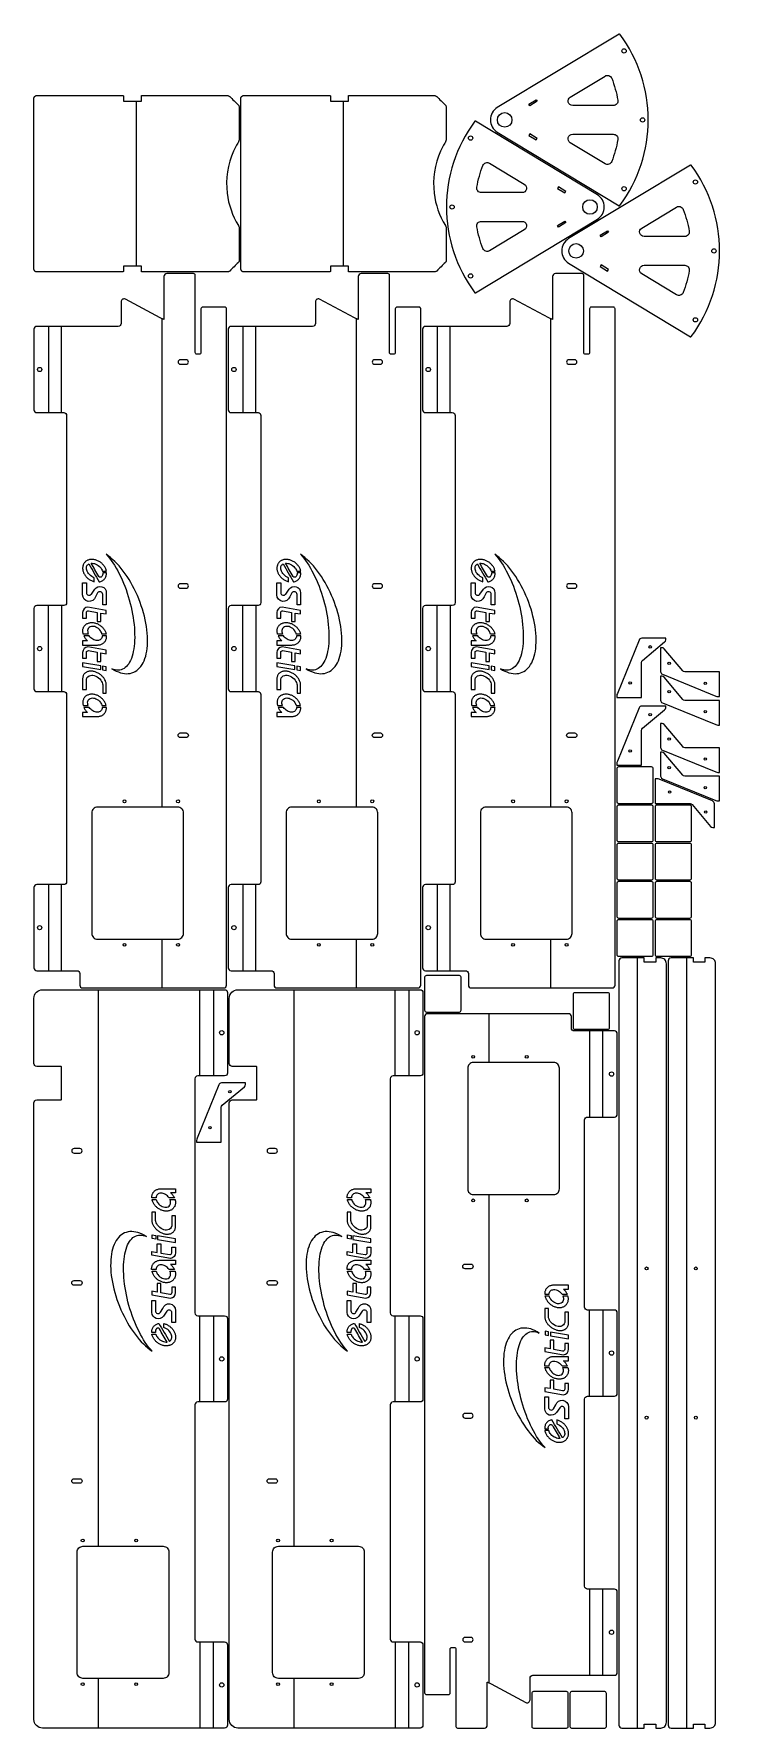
# Model space of a CAD drawing. Extents: x 8294 to 9504, y 14042 to 16993.
import ezdxf

# ---------------------------------------------------------------- set-up
doc = ezdxf.new("R2010")
doc.units = 0

# ---------------------------------------------------------------- blocks, each defined once
blk = doc.blocks.new('Part2130793501', base_point=(-622, -136.7))
at = {"layer": '1'}
for points in [[(622, 193.7, 0.414214), (617, 198.7), (-560.5, 198.7, 0.414214), (-563.5, 195.7), (-563.5, 157.2, 0.414214), (-560.5, 154.2), (-484.5, 154.2, -0.414214), (-481.5, 151.2), (-481.5, 147.2, -0.414214), (-484.5, 144.2), (-619, 144.2, 0.414214), (-622, 141.2), (-622, 94.7, 0.414214), (-617, 89.7), (-542, 89.7), (-542, 89.5), (-545.1, 83.1), (-577.4, 22.5, 0.565773), (-572.9, 15.2), (-535, 15.2, -0.414214), (-530, 10.2), (-530, -131.7, 0.414214), (-525, -136.7), (-385, -136.7, 0.414214), (-380, -131.7), (-380, -84.8, -0.414214), (-375, -79.8), (-49, -79.8, -0.414214), (-44, -84.8), (-44, -131.7, 0.414214), (-39, -136.7), (101, -136.7, 0.414214), (106, -131.7), (106, -84.8, -0.414214), (111, -79.8), (437, -79.8, -0.414214), (442, -84.8), (442, -131.7, 0.414214), (447, -136.7), (587, -136.7, 0.414214), (592, -131.7), (592, -61.8, -0.414214), (597, -56.8), (617, -56.8, 0.414214), (622, -51.8)], [(-464, 128.2, 1), (-472, 128.2), (-472, 118.2, 1), (-464, 118.2)], [(-74, 128.2, 1), (-82, 128.2), (-82, 118.2, 1), (-74, 118.2)], [(186, 128.2), (186, 118.2, -1), (178, 118.2), (178, 128.2, -1)], [(537, 113.7, 0.414214), (527, 123.7), (317, 123.7, 0.414214), (307, 113.7), (307, -26, 0.414214), (317, -36), (527, -36, 0.414214), (537, -26)], [(-45.1, -10.6), (-45.1, -16.9), (-63.4, -16.9, 0.761737), (-65.8, -25.7), (-59.2, -29.6, -0.865241), (-62.4, -51.9), (-83.6, -51.9), (-83.6, -45.2), (-66.6, -45.2, 0.735169), (-64, -36.6), (-72.5, -30.7, -0.735169), (-66.3, -10.6)], [(-16, -20), (-30.9, -20), (-29.3, -10.6), (-35.6, -10.6), (-41.4, -43, 0.386919), (-31.6, -51.9), (-21.8, -51.9), (-21.8, -45.2), (-31.6, -45.2, -0.466308), (-34.7, -41.5), (-32, -26.3), (-16, -26.3)], [(53.4, -20), (38.4, -20), (40.1, -10.6), (33.7, -10.6), (28, -43, 0.386919), (37.7, -51.9), (47.5, -51.9), (47.5, -45.2), (37.7, -45.2, -0.466308), (34.6, -41.5), (37.3, -26.3), (53.4, -26.3)]]:
    blk.add_lwpolyline(points, format="xyb", close=True, dxfattribs=at)
for points in [[(66, -0.9), (68.3, 2.8), (70.1, 6.6), (71.7, 10.3), (73, 13.9), (73.9, 17.5), (74.5, 21), (74.7, 24.4), (74.6, 27.7), (74.2, 30.9), (73.4, 34), (72.3, 37), (70.9, 39.8), (69.1, 42.5), (67.1, 45), (64.7, 47.4), (62, 49.6), (59, 51.6), (55.7, 53.5), (52.2, 55.1), (48.4, 56.6), (44.3, 57.9), (40, 59), (35.5, 59.8), (30.7, 60.5), (25.7, 60.9), (20.6, 61.2), (15.3, 61.2), (9.8, 61.1), (4.2, 60.7), (-1.5, 60.1), (-7.3, 59.3), (-13.3, 58.3), (-19.2, 57.1), (-25.2, 55.7), (-31.3, 54.1), (-37.4, 52.3), (-43.4, 50.3), (-49.4, 48.2), (-55.4, 45.9), (-61.3, 43.4), (-67.1, 40.8), (-72.9, 38), (-78.5, 35.1), (-83.9, 32), (-89.2, 28.9), (-94.4, 25.6), (-99.4, 22.2), (-104.1, 18.7), (-108.7, 15.2), (-113, 11.6), (-117.1, 7.9), (-120.9, 4.2), (-124.4, 0.4), (-127.7, -3.4), (-130.7, -7.2), (-133.4, -10.9), (-130, -7.9), (-126.4, -5), (-122.5, -2), (-118.4, 0.9), (-114, 3.7), (-109.3, 6.5), (-104.5, 9.2), (-99.4, 11.9), (-94.2, 14.4), (-88.7, 16.9), (-83.2, 19.3), (-77.5, 21.6), (-71.7, 23.7), (-65.7, 25.7), (-59.7, 27.6), (-53.7, 29.4), (-47.6, 31), (-41.5, 32.5), (-35.3, 33.9), (-29.2, 35), (-23.2, 36.1), (-17.1, 36.9), (-11.2, 37.6), (-5.3, 38.2), (0.4, 38.5), (6, 38.7), (11.5, 38.8), (16.8, 38.6), (21.9, 38.3), (26.9, 37.8), (31.6, 37.2), (36.1, 36.4), (40.3, 35.4), (44.3, 34.3), (48, 33), (51.5, 31.6), (54.6, 30), (57.5, 28.3), (60, 26.5), (62.2, 24.5), (64.1, 22.4), (65.7, 20.2), (67, 17.8), (67.9, 15.4), (68.4, 12.9), (68.6, 10.2), (68.5, 7.5), (68, 4.8), (67.2, 2)], [(67.5, -20.4), (61.1, -20.4), (55.6, -51.9), (62, -51.9)], [(69.2, -10.9), (62.8, -10.9), (61.7, -17.2), (68.1, -17.2)]]:
    blk.add_lwpolyline(points, close=True, dxfattribs=at)
for centre, radius in [((297, 114.2), 2.5), ((547, 114.2), 2.5), ((297, 21), 2.5), ((547, 21), 2.5), ((-455, -126.7), 3.75), ((31, -126.7), 3.75), ((517, -126.7), 3.75)]:
    blk.add_circle(centre, radius, dxfattribs=at)
for points, knots in [([(-85.3, -23), (-95.7, -29.1), (-106, -35.1), (-116.4, -41.2), (-116.4, -41.2), (-116.2, -41.4), (-116.1, -41.7), (-115.9, -41.9), (-115.9, -41.9), (-114.9, -43.4), (-113.5, -44.4), (-111.7, -44.9), (-111.7, -44.9), (-110, -45.4), (-107.9, -45.4), (-105.6, -44.7), (-105.6, -44.7), (-103, -44), (-100.2, -42.4), (-97.8, -40.1), (-97.8, -40.1), (-95.3, -37.7), (-93.4, -34.7), (-92.3, -31.6), (-92.3, -31.6), (-90, -31.6), (-87.7, -31.6), (-85.4, -31.6), (-85.4, -31.6), (-85.7, -32.5), (-85.9, -33.3), (-86.2, -34.2), (-86.2, -34.2), (-86.6, -35.1), (-86.9, -35.9), (-87.3, -36.7), (-87.3, -36.7), (-87.7, -37.6), (-88.2, -38.4), (-88.6, -39.2), (-88.6, -39.2), (-89.1, -40), (-89.7, -40.7), (-90.2, -41.5), (-90.2, -41.5), (-90.8, -42.2), (-91.4, -43), (-92, -43.7), (-92, -43.7), (-92.7, -44.3), (-93.3, -45), (-94, -45.6), (-94, -45.6), (-94.7, -46.2), (-95.4, -46.8), (-96.2, -47.4), (-96.2, -47.4), (-96.9, -47.9), (-97.7, -48.4), (-98.5, -48.9), (-98.5, -48.9), (-99.3, -49.3), (-100, -49.7), (-100.8, -50.1), (-100.8, -50.1), (-101.7, -50.4), (-102.5, -50.7), (-103.3, -51), (-103.3, -51), (-104.1, -51.2), (-104.9, -51.4), (-105.7, -51.6), (-105.7, -51.6), (-106.6, -51.7), (-107.4, -51.8), (-108.2, -51.9), (-108.2, -51.9), (-109, -51.8), (-109.8, -51.8), (-110.6, -51.8), (-110.6, -51.8), (-111.3, -51.7), (-112.1, -51.6), (-112.9, -51.4), (-112.9, -51.4), (-113.6, -51.2), (-114.3, -51), (-115, -50.8), (-115, -50.8), (-115.7, -50.4), (-116.4, -50.1), (-117, -49.8), (-117, -49.8), (-117.6, -49.3), (-118.2, -48.9), (-118.8, -48.5), (-118.8, -48.5), (-119.4, -48), (-119.9, -47.5), (-120.4, -46.9), (-120.4, -46.9), (-120.9, -46.3), (-121.3, -45.7), (-121.8, -45.1), (-121.8, -45.1), (-122.1, -44.5), (-122.5, -43.8), (-122.8, -43.1), (-122.8, -43.1), (-123.1, -42.4), (-123.4, -41.6), (-123.6, -40.9), (-123.6, -40.9), (-123.8, -40.1), (-123.9, -39.3), (-124.1, -38.5), (-124.1, -38.5), (-124.2, -37.7), (-124.2, -36.9), (-124.3, -36.1), (-124.3, -36.1), (-124.3, -35.2), (-124.2, -34.4), (-124.2, -33.5), (-124.2, -33.5), (-124, -32.6), (-123.9, -31.8), (-123.8, -30.9), (-123.8, -30.9), (-123.5, -30), (-123.3, -29.2), (-123, -28.3), (-123, -28.3), (-122.7, -27.5), (-122.4, -26.6), (-122, -25.7), (-122, -25.7), (-121.6, -24.9), (-121.2, -24.1), (-120.8, -23.3), (-120.8, -23.3), (-120.3, -22.5), (-119.8, -21.7), (-119.2, -20.9), (-119.2, -20.9), (-118.7, -20.2), (-118.1, -19.4), (-117.5, -18.7), (-117.5, -18.7), (-116.8, -18), (-116.2, -17.4), (-115.5, -16.7), (-115.5, -16.7), (-114.8, -16.1), (-114.1, -15.5), (-113.4, -14.9), (-113.4, -14.9), (-112.7, -14.4), (-111.9, -13.9), (-111.1, -13.3), (-111.1, -13.3), (-110.4, -12.9), (-109.6, -12.5), (-108.8, -12.1), (-108.8, -12.1), (-108, -11.7), (-107.2, -11.4), (-106.3, -11.1), (-106.3, -11.1), (-105.5, -10.9), (-104.7, -10.6), (-103.9, -10.4), (-103.9, -10.4), (-103.9, -12.7), (-103.9, -15), (-103.9, -17.3), (-103.9, -17.3), (-106.1, -18), (-108.4, -19.2), (-110.4, -21), (-110.4, -21), (-112.9, -23.1), (-114.9, -26), (-116.2, -28.9), (-116.2, -28.9), (-117.4, -31.7), (-117.8, -34.6), (-117.6, -37), (-117.6, -37), (-110, -32.6), (-102.4, -28.1), (-94.8, -23.7), (-94.8, -23.7), (-94.4, -23.5), (-94.1, -23.2), (-93.9, -22.9), (-93.9, -22.9), (-93.7, -22.6), (-93.5, -22.2), (-93.4, -21.8), (-93.4, -21.8), (-93.2, -21.5), (-93.2, -21.1), (-93.2, -20.7), (-93.2, -20.7), (-93.3, -20.3), (-93.4, -19.9), (-93.6, -19.5), (-93.6, -19.5), (-93.8, -19.2), (-94, -18.9), (-94.3, -18.6), (-94.3, -18.6), (-95, -18), (-95.8, -17.5), (-96.8, -17.1), (-96.8, -17.1), (-98, -16.7), (-99.3, -16.5), (-100.9, -16.7), (-100.9, -16.7), (-100.9, -14.6), (-100.9, -12.5), (-100.9, -10.4), (-100.9, -10.4), (-99, -10.2), (-97.2, -10.4), (-95.4, -11), (-95.4, -11), (-93.7, -11.5), (-92, -12.4), (-90.6, -13.6), (-90.6, -13.6), (-89.1, -14.7), (-87.9, -16.2), (-87, -17.8), (-87, -17.8), (-86.1, -19.4), (-85.5, -21.2), (-85.3, -23)], [0, 0, 0, 0, 0.016667, 0.016667, 0.016667, 0.016667, 0.033333, 0.033333, 0.033333, 0.033333, 0.05, 0.05, 0.05, 0.05, 0.066667, 0.066667, 0.066667, 0.066667, 0.083333, 0.083333, 0.083333, 0.083333, 0.1, 0.1, 0.1, 0.1, 0.116667, 0.116667, 0.116667, 0.116667, 0.133333, 0.133333, 0.133333, 0.133333, 0.15, 0.15, 0.15, 0.15, 0.166667, 0.166667, 0.166667, 0.166667, 0.183333, 0.183333, 0.183333, 0.183333, 0.2, 0.2, 0.2, 0.2, 0.216667, 0.216667, 0.216667, 0.216667, 0.233333, 0.233333, 0.233333, 0.233333, 0.25, 0.25, 0.25, 0.25, 0.266667, 0.266667, 0.266667, 0.266667, 0.283333, 0.283333, 0.283333, 0.283333, 0.3, 0.3, 0.3, 0.3, 0.316667, 0.316667, 0.316667, 0.316667, 0.333333, 0.333333, 0.333333, 0.333333, 0.35, 0.35, 0.35, 0.35, 0.366667, 0.366667, 0.366667, 0.366667, 0.383333, 0.383333, 0.383333, 0.383333, 0.4, 0.4, 0.4, 0.4, 0.416667, 0.416667, 0.416667, 0.416667, 0.433333, 0.433333, 0.433333, 0.433333, 0.45, 0.45, 0.45, 0.45, 0.466667, 0.466667, 0.466667, 0.466667, 0.483333, 0.483333, 0.483333, 0.483333, 0.5, 0.5, 0.5, 0.5, 0.516667, 0.516667, 0.516667, 0.516667, 0.533333, 0.533333, 0.533333, 0.533333, 0.55, 0.55, 0.55, 0.55, 0.566667, 0.566667, 0.566667, 0.566667, 0.583333, 0.583333, 0.583333, 0.583333, 0.6, 0.6, 0.6, 0.6, 0.616667, 0.616667, 0.616667, 0.616667, 0.633333, 0.633333, 0.633333, 0.633333, 0.65, 0.65, 0.65, 0.65, 0.666667, 0.666667, 0.666667, 0.666667, 0.683333, 0.683333, 0.683333, 0.683333, 0.7, 0.7, 0.7, 0.7, 0.716667, 0.716667, 0.716667, 0.716667, 0.733333, 0.733333, 0.733333, 0.733333, 0.75, 0.75, 0.75, 0.75, 0.766667, 0.766667, 0.766667, 0.766667, 0.783333, 0.783333, 0.783333, 0.783333, 0.8, 0.8, 0.8, 0.8, 0.816667, 0.816667, 0.816667, 0.816667, 0.833333, 0.833333, 0.833333, 0.833333, 0.85, 0.85, 0.85, 0.85, 0.866667, 0.866667, 0.866667, 0.866667, 0.883333, 0.883333, 0.883333, 0.883333, 0.9, 0.9, 0.9, 0.9, 0.916667, 0.916667, 0.916667, 0.916667, 0.933333, 0.933333, 0.933333, 0.933333, 0.95, 0.95, 0.95, 0.95, 0.966667, 0.966667, 0.966667, 0.966667, 0.983333, 0.983333, 0.983333, 0.983333, 1, 1, 1, 1]), ([(5.7, -10.8), (4.8, -11.1), (4, -11.3), (3.2, -11.6), (3.2, -11.6), (2.4, -11.9), (1.5, -12.2), (0.7, -12.6), (0.7, -12.6), (-0.1, -13), (-0.9, -13.5), (-1.7, -13.9), (-1.7, -13.9), (-2.4, -14.4), (-3.2, -15), (-3.9, -15.5), (-3.9, -15.5), (-4.7, -16.1), (-5.4, -16.7), (-6.1, -17.4), (-6.1, -17.4), (-6.7, -18.1), (-7.4, -18.8), (-8, -19.4), (-8, -19.4), (-8.6, -20.2), (-9.2, -21), (-9.8, -21.7), (-9.8, -21.7), (-10.3, -22.5), (-10.8, -23.3), (-11.2, -24.1), (-11.2, -24.1), (-11.7, -25), (-12.1, -25.8), (-12.5, -26.7), (-12.5, -26.7), (-12.8, -27.6), (-13.1, -28.4), (-13.4, -29.3), (-13.4, -29.3), (-13.6, -30.2), (-13.8, -31.1), (-14, -31.9), (-14, -31.9), (-14.1, -32.8), (-14.2, -33.7), (-14.4, -34.6), (-14.4, -34.6), (-14.4, -35.4), (-14.4, -36.3), (-14.4, -37.1), (-14.4, -37.1), (-14.2, -37.9), (-14.1, -38.8), (-14, -39.6), (-14, -39.6), (-13.8, -40.4), (-13.6, -41.1), (-13.4, -41.9), (-13.4, -41.9), (-13.1, -42.6), (-12.8, -43.3), (-12.5, -44.1), (-12.5, -44.1), (-12.1, -44.7), (-11.7, -45.3), (-11.2, -46), (-11.2, -46), (-10.8, -46.6), (-10.3, -47.1), (-9.8, -47.7), (-9.8, -47.7), (-9.2, -48.1), (-8.6, -48.6), (-8, -49.1), (-8, -49.1), (-7.4, -49.5), (-6.7, -49.8), (-6.1, -50.2), (-6.1, -50.2), (-5.4, -50.5), (-4.7, -50.7), (-3.9, -51), (-3.9, -51), (-3.2, -51.2), (-2.4, -51.3), (-1.7, -51.5), (-1.7, -51.5), (-0.9, -51.5), (-0.1, -51.6), (0.7, -51.6), (0.7, -51.6), (1.5, -51.6), (2.4, -51.5), (3.2, -51.4), (3.2, -51.4), (4, -51.2), (4.8, -51.1), (5.7, -50.9), (5.7, -50.9), (5.7, -47.9), (5.7, -45), (5.7, -42.1), (5.7, -42.1), (3, -43.2), (0.2, -43.4), (-2, -42.8), (-2, -42.8), (-4.9, -42), (-6.9, -39.8), (-7.5, -36.7), (-7.5, -36.7), (-8, -34.4), (-7.7, -31.5), (-6.4, -28.7), (-6.4, -28.7), (-5.1, -25.7), (-2.8, -22.9), (-0.1, -20.9), (-0.1, -20.9), (1.7, -19.6), (3.7, -18.7), (5.7, -18.2), (5.7, -18.2), (5.7, -15.8), (5.7, -13.3), (5.7, -10.8)], [0, 0, 0, 0, 0.03125, 0.03125, 0.03125, 0.03125, 0.0625, 0.0625, 0.0625, 0.0625, 0.09375, 0.09375, 0.09375, 0.09375, 0.125, 0.125, 0.125, 0.125, 0.15625, 0.15625, 0.15625, 0.15625, 0.1875, 0.1875, 0.1875, 0.1875, 0.21875, 0.21875, 0.21875, 0.21875, 0.25, 0.25, 0.25, 0.25, 0.28125, 0.28125, 0.28125, 0.28125, 0.3125, 0.3125, 0.3125, 0.3125, 0.34375, 0.34375, 0.34375, 0.34375, 0.375, 0.375, 0.375, 0.375, 0.40625, 0.40625, 0.40625, 0.40625, 0.4375, 0.4375, 0.4375, 0.4375, 0.46875, 0.46875, 0.46875, 0.46875, 0.5, 0.5, 0.5, 0.5, 0.53125, 0.53125, 0.53125, 0.53125, 0.5625, 0.5625, 0.5625, 0.5625, 0.59375, 0.59375, 0.59375, 0.59375, 0.625, 0.625, 0.625, 0.625, 0.65625, 0.65625, 0.65625, 0.65625, 0.6875, 0.6875, 0.6875, 0.6875, 0.71875, 0.71875, 0.71875, 0.71875, 0.75, 0.75, 0.75, 0.75, 0.78125, 0.78125, 0.78125, 0.78125, 0.8125, 0.8125, 0.8125, 0.8125, 0.84375, 0.84375, 0.84375, 0.84375, 0.875, 0.875, 0.875, 0.875, 0.90625, 0.90625, 0.90625, 0.90625, 0.9375, 0.9375, 0.9375, 0.9375, 0.96875, 0.96875, 0.96875, 0.96875, 1, 1, 1, 1]), ([(24.8, -26.1), (24.8, -34.7), (24.8, -43.3), (24.8, -51.9), (24.8, -51.9), (22.4, -51.9), (20.1, -51.9), (17.7, -51.9), (17.7, -51.9), (17.7, -49), (17.7, -46), (17.7, -43.1), (17.7, -43.1), (16.4, -44.5), (15, -45.8), (13.5, -46.9), (13.5, -46.9), (12, -48.1), (10.4, -49), (8.7, -49.8), (8.7, -49.8), (8.7, -46.7), (8.7, -43.6), (8.7, -40.5), (8.7, -40.5), (11.1, -38.9), (13.2, -36.6), (14.6, -34.2), (14.6, -34.2), (16.2, -31.6), (16.9, -28.8), (16.9, -26.3), (16.9, -26.3), (16.9, -23.8), (16, -21.7), (14.6, -20.3), (14.6, -20.3), (13.2, -18.8), (11.1, -17.9), (8.7, -17.9), (8.7, -17.9), (8.7, -15.3), (8.7, -12.7), (8.7, -10.1), (8.7, -10.1), (9.5, -10.1), (10.3, -10.1), (11.1, -10.1), (11.1, -10.1), (11.9, -10.2), (12.6, -10.4), (13.4, -10.5), (13.4, -10.5), (14.1, -10.7), (14.9, -10.9), (15.6, -11.2), (15.6, -11.2), (16.3, -11.5), (16.9, -11.8), (17.6, -12.2), (17.6, -12.2), (18.2, -12.6), (18.8, -13), (19.4, -13.5), (19.4, -13.5), (20, -14), (20.5, -14.5), (21, -15), (21, -15), (21.5, -15.7), (21.9, -16.3), (22.4, -16.9), (22.4, -16.9), (22.7, -17.6), (23.1, -18.2), (23.4, -18.9), (23.4, -18.9), (23.7, -19.7), (23.9, -20.4), (24.2, -21.2), (24.2, -21.2), (24.4, -22), (24.5, -22.8), (24.7, -23.6), (24.7, -23.6), (24.7, -24.4), (24.8, -25.3), (24.8, -26.1)], [0, 0, 0, 0, 0.045455, 0.045455, 0.045455, 0.045455, 0.090909, 0.090909, 0.090909, 0.090909, 0.136364, 0.136364, 0.136364, 0.136364, 0.181818, 0.181818, 0.181818, 0.181818, 0.227273, 0.227273, 0.227273, 0.227273, 0.272727, 0.272727, 0.272727, 0.272727, 0.318182, 0.318182, 0.318182, 0.318182, 0.363636, 0.363636, 0.363636, 0.363636, 0.409091, 0.409091, 0.409091, 0.409091, 0.454545, 0.454545, 0.454545, 0.454545, 0.5, 0.5, 0.5, 0.5, 0.545455, 0.545455, 0.545455, 0.545455, 0.590909, 0.590909, 0.590909, 0.590909, 0.636364, 0.636364, 0.636364, 0.636364, 0.681818, 0.681818, 0.681818, 0.681818, 0.727273, 0.727273, 0.727273, 0.727273, 0.772727, 0.772727, 0.772727, 0.772727, 0.818182, 0.818182, 0.818182, 0.818182, 0.863636, 0.863636, 0.863636, 0.863636, 0.909091, 0.909091, 0.909091, 0.909091, 0.954545, 0.954545, 0.954545, 0.954545, 1, 1, 1, 1]), ([(108.8, -10.6), (108.8, -12.7), (108.8, -14.8), (108.8, -16.9), (108.8, -16.9), (104, -16.9), (99.1, -16.9), (94.3, -16.9), (94.3, -16.9), (91.6, -17.2), (88.8, -18.3), (86.2, -20.1), (86.2, -20.1), (83, -22.4), (80.3, -25.7), (78.8, -29.1), (78.8, -29.1), (77.4, -32.3), (77, -35.5), (77.6, -38.2), (77.6, -38.2), (78.4, -41.9), (80.9, -44.5), (84.6, -45.2), (84.6, -45.2), (90.5, -45.2), (96.4, -45.2), (102.2, -45.2), (102.2, -45.2), (102.2, -47.4), (102.2, -49.7), (102.2, -51.9), (102.2, -51.9), (95.9, -51.9), (89.6, -51.9), (83.3, -51.9), (83.3, -51.9), (82.5, -51.8), (81.8, -51.7), (81, -51.7), (81, -51.7), (80.3, -51.5), (79.6, -51.3), (78.9, -51.1), (78.9, -51.1), (78.2, -50.8), (77.6, -50.5), (76.9, -50.2), (76.9, -50.2), (76.4, -49.8), (75.8, -49.5), (75.2, -49.1), (75.2, -49.1), (74.7, -48.6), (74.2, -48.1), (73.7, -47.6), (73.7, -47.6), (73.3, -47), (72.8, -46.4), (72.4, -45.8), (72.4, -45.8), (72.1, -45.2), (71.8, -44.5), (71.4, -43.9), (71.4, -43.9), (71.2, -43.1), (71, -42.4), (70.7, -41.7), (70.7, -41.7), (70.6, -40.9), (70.5, -40.1), (70.4, -39.3), (70.4, -39.3), (70.3, -38.5), (70.3, -37.7), (70.3, -36.8), (70.3, -36.8), (70.4, -36), (70.4, -35.1), (70.5, -34.2), (70.5, -34.2), (70.7, -33.4), (70.9, -32.5), (71.1, -31.6), (71.1, -31.6), (71.3, -30.7), (71.6, -29.8), (71.9, -29), (71.9, -29), (72.3, -28.1), (72.6, -27.2), (73, -26.3), (73, -26.3), (73.5, -25.5), (74, -24.7), (74.4, -23.8), (74.4, -23.8), (75, -23), (75.5, -22.2), (76.1, -21.4), (76.1, -21.4), (76.7, -20.6), (77.3, -19.9), (77.9, -19.1), (77.9, -19.1), (78.6, -18.4), (79.3, -17.7), (80, -17), (80, -17), (80.7, -16.4), (81.4, -15.8), (82.2, -15.2), (82.2, -15.2), (82.9, -14.7), (83.7, -14.1), (84.5, -13.6), (84.5, -13.6), (85.3, -13.2), (86.1, -12.7), (86.9, -12.3), (86.9, -12.3), (87.7, -11.9), (88.5, -11.6), (89.3, -11.3), (89.3, -11.3), (90.2, -11), (91, -10.8), (91.8, -10.6), (91.8, -10.6), (97.5, -10.6), (103.1, -10.6), (108.8, -10.6)], [0, 0, 0, 0, 0.030303, 0.030303, 0.030303, 0.030303, 0.060606, 0.060606, 0.060606, 0.060606, 0.090909, 0.090909, 0.090909, 0.090909, 0.121212, 0.121212, 0.121212, 0.121212, 0.151515, 0.151515, 0.151515, 0.151515, 0.181818, 0.181818, 0.181818, 0.181818, 0.212121, 0.212121, 0.212121, 0.212121, 0.242424, 0.242424, 0.242424, 0.242424, 0.272727, 0.272727, 0.272727, 0.272727, 0.30303, 0.30303, 0.30303, 0.30303, 0.333333, 0.333333, 0.333333, 0.333333, 0.363636, 0.363636, 0.363636, 0.363636, 0.393939, 0.393939, 0.393939, 0.393939, 0.424242, 0.424242, 0.424242, 0.424242, 0.454545, 0.454545, 0.454545, 0.454545, 0.484848, 0.484848, 0.484848, 0.484848, 0.515152, 0.515152, 0.515152, 0.515152, 0.545455, 0.545455, 0.545455, 0.545455, 0.575758, 0.575758, 0.575758, 0.575758, 0.606061, 0.606061, 0.606061, 0.606061, 0.636364, 0.636364, 0.636364, 0.636364, 0.666667, 0.666667, 0.666667, 0.666667, 0.69697, 0.69697, 0.69697, 0.69697, 0.727273, 0.727273, 0.727273, 0.727273, 0.757576, 0.757576, 0.757576, 0.757576, 0.787879, 0.787879, 0.787879, 0.787879, 0.818182, 0.818182, 0.818182, 0.818182, 0.848485, 0.848485, 0.848485, 0.848485, 0.878788, 0.878788, 0.878788, 0.878788, 0.909091, 0.909091, 0.909091, 0.909091, 0.939394, 0.939394, 0.939394, 0.939394, 0.969697, 0.969697, 0.969697, 0.969697, 1, 1, 1, 1]), ([(130.4, -10.8), (130.4, -13.3), (130.4, -15.8), (130.4, -18.2), (130.4, -18.2), (128.5, -18.7), (126.5, -19.6), (124.7, -20.9), (124.7, -20.9), (121.9, -22.9), (119.6, -25.7), (118.3, -28.7), (118.3, -28.7), (117.1, -31.5), (116.7, -34.4), (117.2, -36.7), (117.2, -36.7), (117.9, -39.8), (119.9, -42), (122.8, -42.8), (122.8, -42.8), (125, -43.4), (127.7, -43.2), (130.4, -42.1), (130.4, -42.1), (130.4, -45), (130.4, -47.9), (130.4, -50.9), (130.4, -50.9), (129.6, -51.1), (128.8, -51.2), (127.9, -51.4), (127.9, -51.4), (127.1, -51.5), (126.3, -51.6), (125.5, -51.6), (125.5, -51.6), (124.7, -51.6), (123.9, -51.5), (123.1, -51.5), (123.1, -51.5), (122.3, -51.3), (121.6, -51.2), (120.8, -51), (120.8, -51), (120.1, -50.7), (119.4, -50.5), (118.7, -50.2), (118.7, -50.2), (118, -49.8), (117.4, -49.5), (116.7, -49.1), (116.7, -49.1), (116.2, -48.6), (115.6, -48.1), (115, -47.7), (115, -47.7), (114.5, -47.1), (114, -46.6), (113.5, -46), (113.5, -46), (113.1, -45.3), (112.7, -44.7), (112.3, -44.1), (112.3, -44.1), (112, -43.3), (111.7, -42.6), (111.4, -41.9), (111.4, -41.9), (111.1, -41.1), (110.9, -40.4), (110.7, -39.6), (110.7, -39.6), (110.6, -38.8), (110.5, -37.9), (110.4, -37.1), (110.4, -37.1), (110.4, -36.3), (110.4, -35.4), (110.4, -34.6), (110.4, -34.6), (110.5, -33.7), (110.6, -32.8), (110.7, -31.9), (110.7, -31.9), (110.9, -31.1), (111.1, -30.2), (111.4, -29.3), (111.4, -29.3), (111.7, -28.4), (112, -27.6), (112.3, -26.7), (112.3, -26.7), (112.7, -25.8), (113.1, -25), (113.5, -24.1), (113.5, -24.1), (114, -23.3), (114.5, -22.5), (115, -21.7), (115, -21.7), (115.6, -21), (116.2, -20.2), (116.7, -19.4), (116.7, -19.4), (117.4, -18.8), (118, -18.1), (118.7, -17.4), (118.7, -17.4), (119.4, -16.7), (120.1, -16.1), (120.8, -15.5), (120.8, -15.5), (121.6, -15), (122.3, -14.4), (123.1, -13.9), (123.1, -13.9), (123.9, -13.5), (124.7, -13), (125.5, -12.6), (125.5, -12.6), (126.3, -12.2), (127.1, -11.9), (127.9, -11.6), (127.9, -11.6), (128.8, -11.3), (129.6, -11.1), (130.4, -10.8)], [0, 0, 0, 0, 0.03125, 0.03125, 0.03125, 0.03125, 0.0625, 0.0625, 0.0625, 0.0625, 0.09375, 0.09375, 0.09375, 0.09375, 0.125, 0.125, 0.125, 0.125, 0.15625, 0.15625, 0.15625, 0.15625, 0.1875, 0.1875, 0.1875, 0.1875, 0.21875, 0.21875, 0.21875, 0.21875, 0.25, 0.25, 0.25, 0.25, 0.28125, 0.28125, 0.28125, 0.28125, 0.3125, 0.3125, 0.3125, 0.3125, 0.34375, 0.34375, 0.34375, 0.34375, 0.375, 0.375, 0.375, 0.375, 0.40625, 0.40625, 0.40625, 0.40625, 0.4375, 0.4375, 0.4375, 0.4375, 0.46875, 0.46875, 0.46875, 0.46875, 0.5, 0.5, 0.5, 0.5, 0.53125, 0.53125, 0.53125, 0.53125, 0.5625, 0.5625, 0.5625, 0.5625, 0.59375, 0.59375, 0.59375, 0.59375, 0.625, 0.625, 0.625, 0.625, 0.65625, 0.65625, 0.65625, 0.65625, 0.6875, 0.6875, 0.6875, 0.6875, 0.71875, 0.71875, 0.71875, 0.71875, 0.75, 0.75, 0.75, 0.75, 0.78125, 0.78125, 0.78125, 0.78125, 0.8125, 0.8125, 0.8125, 0.8125, 0.84375, 0.84375, 0.84375, 0.84375, 0.875, 0.875, 0.875, 0.875, 0.90625, 0.90625, 0.90625, 0.90625, 0.9375, 0.9375, 0.9375, 0.9375, 0.96875, 0.96875, 0.96875, 0.96875, 1, 1, 1, 1]), ([(149.3, -26.2), (149.3, -34.8), (149.3, -43.3), (149.3, -51.9), (149.3, -51.9), (147, -51.9), (144.7, -51.9), (142.4, -51.9), (142.4, -51.9), (142.4, -49), (142.4, -46), (142.4, -43.1), (142.4, -43.1), (141.2, -44.5), (139.8, -45.8), (138.3, -46.9), (138.3, -46.9), (136.8, -48.1), (135.1, -49), (133.4, -49.8), (133.4, -49.8), (133.4, -46.7), (133.4, -43.6), (133.4, -40.5), (133.4, -40.5), (135.8, -38.9), (137.9, -36.6), (139.4, -34.2), (139.4, -34.2), (140.9, -31.6), (141.7, -28.8), (141.7, -26.3), (141.7, -26.3), (141.6, -23.8), (140.8, -21.7), (139.4, -20.3), (139.4, -20.3), (138, -18.8), (135.9, -17.9), (133.4, -17.9), (133.4, -17.9), (133.4, -15.4), (133.4, -12.9), (133.4, -10.4), (133.4, -10.4), (134.2, -10.5), (135, -10.5), (135.8, -10.5), (135.8, -10.5), (136.6, -10.6), (137.3, -10.7), (138.1, -10.8), (138.1, -10.8), (138.8, -11.1), (139.5, -11.3), (140.2, -11.5), (140.2, -11.5), (140.9, -11.8), (141.5, -12.2), (142.2, -12.5), (142.2, -12.5), (142.8, -12.9), (143.4, -13.4), (144, -13.8), (144, -13.8), (144.5, -14.3), (145, -14.8), (145.5, -15.3), (145.5, -15.3), (146, -15.9), (146.4, -16.5), (146.8, -17.1), (146.8, -17.1), (147.2, -17.8), (147.5, -18.5), (147.9, -19.1), (147.9, -19.1), (148.1, -19.9), (148.4, -20.6), (148.6, -21.4), (148.6, -21.4), (148.8, -22.1), (148.9, -22.9), (149.1, -23.7), (149.1, -23.7), (149.1, -24.5), (149.2, -25.4), (149.3, -26.2)], [0, 0, 0, 0, 0.045455, 0.045455, 0.045455, 0.045455, 0.090909, 0.090909, 0.090909, 0.090909, 0.136364, 0.136364, 0.136364, 0.136364, 0.181818, 0.181818, 0.181818, 0.181818, 0.227273, 0.227273, 0.227273, 0.227273, 0.272727, 0.272727, 0.272727, 0.272727, 0.318182, 0.318182, 0.318182, 0.318182, 0.363636, 0.363636, 0.363636, 0.363636, 0.409091, 0.409091, 0.409091, 0.409091, 0.454545, 0.454545, 0.454545, 0.454545, 0.5, 0.5, 0.5, 0.5, 0.545455, 0.545455, 0.545455, 0.545455, 0.590909, 0.590909, 0.590909, 0.590909, 0.636364, 0.636364, 0.636364, 0.636364, 0.681818, 0.681818, 0.681818, 0.681818, 0.727273, 0.727273, 0.727273, 0.727273, 0.772727, 0.772727, 0.772727, 0.772727, 0.818182, 0.818182, 0.818182, 0.818182, 0.863636, 0.863636, 0.863636, 0.863636, 0.909091, 0.909091, 0.909091, 0.909091, 0.954545, 0.954545, 0.954545, 0.954545, 1, 1, 1, 1])]:
    blk.add_open_spline(points, degree=3, knots=knots, dxfattribs=at)
at = {"layer": '2'}
for p, q in [((-543.6, 86.3), (307, 86.3)), ((537, 86.3), (622, 86.3)), ((-380, -88.6), (-530, -88.6)), ((-530, -111.4), (-380, -111.4)), ((-44, -88.6), (106, -88.6)), ((106, -111.4), (-44, -111.4)), ((592, -88.6), (442, -88.6)), ((442, -111.4), (592, -111.4))]:
    blk.add_line(p, q, dxfattribs=at)
blk = doc.blocks.new('Part967037636', base_point=(-670.5, -25))
at = {"layer": '1'}
blk.add_lwpolyline([(670.5, 52.7, 0.414214), (665.5, 57.7), (-665.5, 57.7, 0.414214), (-670.5, 52.7), (-670.5, 13.6), (-663.5, 13.6), (-663.5, -6.4), (-670.5, -6.4), (-670.5, -15, 0.414214), (-660.5, -25), (660.5, -25, 0.414214), (670.5, -15), (670.5, -6.4), (663.5, -6.4), (663.5, 13.6), (670.5, 13.6)], format="xyb", close=True, dxfattribs=at)
for centre in [(-130, 9.5), (130, 9.5)]:
    blk.add_circle(centre, 2.5, dxfattribs=at)
at = {"layer": '2'}
blk.add_line((-670.5, 25.3), (670.5, 25.3), dxfattribs=at)
blk = doc.blocks.new('Part1392799702', base_point=(-670.5, -25))
at = {"layer": '1'}
blk.add_lwpolyline([(670.5, 52.7, 0.414214), (665.5, 57.7), (-665.5, 57.7, 0.414214), (-670.5, 52.7), (-670.5, 13.6), (-663.5, 13.6), (-663.5, -6.4), (-670.5, -6.4), (-670.5, -15, 0.414214), (-660.5, -25), (660.5, -25, 0.414214), (670.5, -15), (670.5, -6.4), (663.5, -6.4), (663.5, 13.6), (670.5, 13.6)], format="xyb", close=True, dxfattribs=at)
for centre in [(-130, 9.5), (130, 9.5)]:
    blk.add_circle(centre, 2.5, dxfattribs=at)
at = {"layer": '2'}
blk.add_line((-670.5, 25.3), (670.5, 25.3), dxfattribs=at)
blk = doc.blocks.new('Part1988496389', base_point=(-644.7, -136.5))
at = {"layer": '1'}
for points in [[(641, 185.7), (641, -131.5, -0.414214), (636, -136.5), (496, -136.5, -0.414214), (491, -131.5), (491, -84.6, 0.414214), (486, -79.6), (78.2, -79.6, 0.414214), (73.2, -84.6), (73.2, -131.5, -0.414214), (68.2, -136.5), (-71.8, -136.5, -0.414214), (-76.8, -131.5), (-76.8, -84.6, 0.414214), (-81.8, -79.6), (-489.7, -79.6, 0.414214), (-494.7, -84.6), (-494.7, -131.5, -0.414214), (-499.7, -136.5), (-639.7, -136.5, -0.414214), (-644.7, -131.5), (-644.7, 185.7, -0.414214), (-629.7, 200.7), (444, 200.7, -0.414214), (449, 195.7), (449, 153.7, 0.414214), (450, 152.7), (506.5, 152.7, 0.414214), (507.5, 153.7), (507.5, 195.7, -0.414214), (512.5, 200.7), (626, 200.7, -0.414214)], [(-328.2, 115.2), (-328.2, -24.5, -0.414214), (-338.2, -34.5), (-548.2, -34.5, -0.414214), (-558.2, -24.5), (-558.2, 115.2, -0.414214), (-548.2, 125.2), (-338.2, 125.2, -0.414214)], [(-210.5, 130.7), (-210.5, 120.7, -1), (-218.5, 120.7), (-218.5, 130.7, -1)], [(134.5, 130.7), (134.5, 120.7, -1), (126.5, 120.7), (126.5, 130.7, -1)], [(364.5, 130.7, 1), (356.5, 130.7), (356.5, 120.7, 1), (364.5, 120.7)], [(100, -4.8), (100, -11.1), (81.8, -11.1, 0.761737), (79.3, -19.9), (85.9, -23.8, -0.865241), (82.7, -46.1), (61.5, -46.1), (61.5, -39.5), (78.5, -39.5, 0.735169), (81.2, -30.9), (72.6, -24.9, -0.735169), (78.9, -4.8)], [(129.2, -14.3), (114.2, -14.3), (115.9, -4.8), (109.5, -4.8), (103.8, -37.2, 0.386919), (113.5, -46.1), (123.3, -46.1), (123.3, -39.5), (113.5, -39.5, -0.466308), (110.4, -35.8), (113.1, -20.6), (129.2, -20.6)], [(198.5, -14.3), (198.5, -20.6), (182.4, -20.6), (179.8, -35.8, 0.466308), (182.9, -39.5), (192.6, -39.5), (192.6, -46.1), (182.9, -46.1, -0.386919), (173.1, -37.2), (178.8, -4.8), (185.2, -4.8), (183.6, -14.3)]]:
    blk.add_lwpolyline(points, format="xyb", close=True, dxfattribs=at)
for points in [[(211.2, 4.8), (213.4, 8.6), (215.3, 12.3), (216.8, 16), (218.1, 19.7), (219, 23.2), (219.6, 26.7), (219.8, 30.1), (219.7, 33.5), (219.3, 36.7), (218.5, 39.8), (217.4, 42.7), (216, 45.5), (214.3, 48.2), (212.2, 50.8), (209.8, 53.1), (207.1, 55.3), (204.1, 57.4), (200.9, 59.2), (197.3, 60.9), (193.5, 62.4), (189.4, 63.6), (185.1, 64.7), (180.6, 65.6), (175.8, 66.2), (170.9, 66.7), (165.7, 66.9), (160.4, 67), (154.9, 66.8), (149.3, 66.4), (143.6, 65.8), (137.8, 65), (131.9, 64), (125.9, 62.8), (119.9, 61.4), (113.8, 59.8), (107.8, 58.1), (101.7, 56.1), (95.7, 53.9), (89.7, 51.6), (83.8, 49.2), (78, 46.5), (72.3, 43.7), (66.7, 40.8), (61.2, 37.8), (55.9, 34.6), (50.7, 31.3), (45.8, 28), (41, 24.5), (36.5, 20.9), (32.1, 17.3), (28.1, 13.6), (24.2, 9.9), (20.7, 6.2), (17.4, 2.4), (14.4, -1.4), (11.7, -5.2), (15.1, -2.2), (18.7, 0.8), (22.6, 3.7), (26.8, 6.6), (31.2, 9.5), (35.8, 12.3), (40.7, 15), (45.7, 17.6), (51, 20.2), (56.4, 22.7), (61.9, 25), (67.6, 27.3), (73.5, 29.5), (79.4, 31.5), (85.4, 33.4), (91.4, 35.2), (97.5, 36.8), (103.7, 38.3), (109.8, 39.6), (115.9, 40.8), (122, 41.8), (128, 42.7), (133.9, 43.4), (139.8, 43.9), (145.5, 44.3), (151.1, 44.5), (156.6, 44.5), (161.9, 44.4), (167, 44.1), (172, 43.6), (176.7, 43), (181.2, 42.2), (185.4, 41.2), (189.4, 40.1), (193.1, 38.8), (196.6, 37.4), (199.7, 35.8), (202.6, 34.1), (205.1, 32.2), (207.4, 30.2), (209.3, 28.1), (210.8, 25.9), (212.1, 23.6), (213, 21.1), (213.5, 18.6), (213.7, 16), (213.6, 13.3), (213.1, 10.5), (212.3, 7.7)], [(212.6, -14.6), (206.2, -14.6), (200.7, -46.1), (207.1, -46.1)], [(214.3, -5.2), (213.2, -11.5), (206.8, -11.5), (207.9, -5.2)]]:
    blk.add_lwpolyline(points, close=True, dxfattribs=at)
for centre, radius in [((-568.2, 115.7), 2.5), ((-318.2, 115.7), 2.5), ((-568.2, 22.5), 2.5), ((-318.2, 22.5), 2.5), ((-569.7, -126.5), 3.75), ((-1.9, -126.5), 3.75), ((566, -126.5), 3.75)]:
    blk.add_circle(centre, radius, dxfattribs=at)
for points, knots in [([(59.8, -17.2), (59.6, -15.4), (59, -13.6), (58.1, -12), (58.1, -12), (57.2, -10.4), (56, -9), (54.6, -7.8), (54.6, -7.8), (53.1, -6.6), (51.5, -5.8), (49.7, -5.2), (49.7, -5.2), (47.9, -4.7), (46.1, -4.5), (44.2, -4.6), (44.2, -4.6), (44.2, -6.7), (44.2, -8.8), (44.2, -10.9), (44.2, -10.9), (45.8, -10.8), (47.2, -11), (48.3, -11.4), (48.3, -11.4), (49.3, -11.7), (50.1, -12.2), (50.8, -12.8), (50.8, -12.8), (51.1, -13.1), (51.4, -13.4), (51.6, -13.8), (51.6, -13.8), (51.7, -14.1), (51.8, -14.5), (51.9, -14.9), (51.9, -14.9), (51.9, -15.3), (51.9, -15.7), (51.8, -16.1), (51.8, -16.1), (51.7, -16.5), (51.5, -16.8), (51.2, -17.1), (51.2, -17.1), (51, -17.5), (50.7, -17.7), (50.3, -17.9), (50.3, -17.9), (42.7, -22.4), (35.1, -26.8), (27.5, -31.3), (27.5, -31.3), (27.3, -28.9), (27.7, -26), (29, -23.2), (29, -23.2), (30.2, -20.2), (32.3, -17.4), (34.7, -15.3), (34.7, -15.3), (36.8, -13.5), (39.1, -12.2), (41.2, -11.5), (41.2, -11.5), (41.2, -9.2), (41.2, -6.9), (41.2, -4.6), (41.2, -4.6), (40.4, -4.9), (39.6, -5.1), (38.8, -5.3), (38.8, -5.3), (38, -5.7), (37.2, -6), (36.3, -6.3), (36.3, -6.3), (35.6, -6.7), (34.8, -7.2), (34, -7.6), (34, -7.6), (33.2, -8.1), (32.5, -8.6), (31.7, -9.1), (31.7, -9.1), (31, -9.7), (30.3, -10.3), (29.6, -10.9), (29.6, -10.9), (28.9, -11.6), (28.3, -12.3), (27.6, -12.9), (27.6, -12.9), (27, -13.7), (26.5, -14.4), (25.9, -15.2), (25.9, -15.2), (25.4, -15.9), (24.9, -16.7), (24.4, -17.5), (24.4, -17.5), (23.9, -18.3), (23.5, -19.2), (23.1, -20), (23.1, -20), (22.7, -20.8), (22.4, -21.7), (22.1, -22.6), (22.1, -22.6), (21.8, -23.4), (21.6, -24.3), (21.4, -25.2), (21.4, -25.2), (21.2, -26), (21.1, -26.9), (20.9, -27.8), (20.9, -27.8), (20.9, -28.6), (20.9, -29.5), (20.8, -30.3), (20.8, -30.3), (20.9, -31.1), (20.9, -32), (21, -32.8), (21, -32.8), (21.2, -33.6), (21.3, -34.4), (21.5, -35.2), (21.5, -35.2), (21.8, -35.9), (22, -36.6), (22.3, -37.4), (22.3, -37.4), (22.7, -38), (23, -38.7), (23.4, -39.4), (23.4, -39.4), (23.8, -40), (24.3, -40.6), (24.7, -41.2), (24.7, -41.2), (25.2, -41.7), (25.8, -42.2), (26.3, -42.7), (26.3, -42.7), (26.9, -43.2), (27.5, -43.6), (28.1, -44), (28.1, -44), (28.8, -44.4), (29.4, -44.7), (30.1, -45), (30.1, -45), (30.8, -45.2), (31.5, -45.5), (32.3, -45.7), (32.3, -45.7), (33, -45.8), (33.8, -45.9), (34.5, -46.1), (34.5, -46.1), (35.3, -46.1), (36.1, -46.1), (36.9, -46.1), (36.9, -46.1), (37.7, -46), (38.6, -45.9), (39.4, -45.8), (39.4, -45.8), (40.2, -45.6), (41, -45.4), (41.8, -45.2), (41.8, -45.2), (42.7, -44.9), (43.5, -44.6), (44.3, -44.3), (44.3, -44.3), (45.1, -43.9), (45.9, -43.5), (46.7, -43.1), (46.7, -43.1), (47.4, -42.6), (48.2, -42.1), (49, -41.6), (49, -41.6), (49.7, -41.1), (50.4, -40.5), (51.1, -39.9), (51.1, -39.9), (51.8, -39.2), (52.5, -38.6), (53.1, -37.9), (53.1, -37.9), (53.7, -37.2), (54.3, -36.5), (54.9, -35.8), (54.9, -35.8), (55.5, -35), (56, -34.2), (56.5, -33.4), (56.5, -33.4), (57, -32.6), (57.4, -31.8), (57.9, -31), (57.9, -31), (58.2, -30.1), (58.6, -29.3), (58.9, -28.5), (58.9, -28.5), (59.2, -27.6), (59.5, -26.7), (59.7, -25.9), (59.7, -25.9), (57.4, -25.9), (55.1, -25.9), (52.8, -25.9), (52.8, -25.9), (51.7, -28.9), (49.8, -32), (47.3, -34.3), (47.3, -34.3), (44.9, -36.6), (42.1, -38.3), (39.5, -39), (39.5, -39), (37.2, -39.6), (35.1, -39.6), (33.4, -39.1), (33.4, -39.1), (31.6, -38.6), (30.3, -37.6), (29.2, -36.2), (29.2, -36.2), (29.1, -35.9), (28.9, -35.7), (28.7, -35.4), (28.7, -35.4), (39.1, -29.4), (49.5, -23.3), (59.8, -17.2)], [0, 0, 0, 0, 0.016667, 0.016667, 0.016667, 0.016667, 0.033333, 0.033333, 0.033333, 0.033333, 0.05, 0.05, 0.05, 0.05, 0.066667, 0.066667, 0.066667, 0.066667, 0.083333, 0.083333, 0.083333, 0.083333, 0.1, 0.1, 0.1, 0.1, 0.116667, 0.116667, 0.116667, 0.116667, 0.133333, 0.133333, 0.133333, 0.133333, 0.15, 0.15, 0.15, 0.15, 0.166667, 0.166667, 0.166667, 0.166667, 0.183333, 0.183333, 0.183333, 0.183333, 0.2, 0.2, 0.2, 0.2, 0.216667, 0.216667, 0.216667, 0.216667, 0.233333, 0.233333, 0.233333, 0.233333, 0.25, 0.25, 0.25, 0.25, 0.266667, 0.266667, 0.266667, 0.266667, 0.283333, 0.283333, 0.283333, 0.283333, 0.3, 0.3, 0.3, 0.3, 0.316667, 0.316667, 0.316667, 0.316667, 0.333333, 0.333333, 0.333333, 0.333333, 0.35, 0.35, 0.35, 0.35, 0.366667, 0.366667, 0.366667, 0.366667, 0.383333, 0.383333, 0.383333, 0.383333, 0.4, 0.4, 0.4, 0.4, 0.416667, 0.416667, 0.416667, 0.416667, 0.433333, 0.433333, 0.433333, 0.433333, 0.45, 0.45, 0.45, 0.45, 0.466667, 0.466667, 0.466667, 0.466667, 0.483333, 0.483333, 0.483333, 0.483333, 0.5, 0.5, 0.5, 0.5, 0.516667, 0.516667, 0.516667, 0.516667, 0.533333, 0.533333, 0.533333, 0.533333, 0.55, 0.55, 0.55, 0.55, 0.566667, 0.566667, 0.566667, 0.566667, 0.583333, 0.583333, 0.583333, 0.583333, 0.6, 0.6, 0.6, 0.6, 0.616667, 0.616667, 0.616667, 0.616667, 0.633333, 0.633333, 0.633333, 0.633333, 0.65, 0.65, 0.65, 0.65, 0.666667, 0.666667, 0.666667, 0.666667, 0.683333, 0.683333, 0.683333, 0.683333, 0.7, 0.7, 0.7, 0.7, 0.716667, 0.716667, 0.716667, 0.716667, 0.733333, 0.733333, 0.733333, 0.733333, 0.75, 0.75, 0.75, 0.75, 0.766667, 0.766667, 0.766667, 0.766667, 0.783333, 0.783333, 0.783333, 0.783333, 0.8, 0.8, 0.8, 0.8, 0.816667, 0.816667, 0.816667, 0.816667, 0.833333, 0.833333, 0.833333, 0.833333, 0.85, 0.85, 0.85, 0.85, 0.866667, 0.866667, 0.866667, 0.866667, 0.883333, 0.883333, 0.883333, 0.883333, 0.9, 0.9, 0.9, 0.9, 0.916667, 0.916667, 0.916667, 0.916667, 0.933333, 0.933333, 0.933333, 0.933333, 0.95, 0.95, 0.95, 0.95, 0.966667, 0.966667, 0.966667, 0.966667, 0.983333, 0.983333, 0.983333, 0.983333, 1, 1, 1, 1]), ([(150.8, -5.1), (150, -5.3), (149.1, -5.6), (148.3, -5.8), (148.3, -5.8), (147.5, -6.1), (146.7, -6.5), (145.8, -6.8), (145.8, -6.8), (145, -7.3), (144.2, -7.7), (143.5, -8.1), (143.5, -8.1), (142.7, -8.7), (141.9, -9.2), (141.2, -9.7), (141.2, -9.7), (140.5, -10.4), (139.8, -11), (139, -11.6), (139, -11.6), (138.4, -12.3), (137.7, -13), (137.1, -13.7), (137.1, -13.7), (136.5, -14.5), (135.9, -15.2), (135.4, -16), (135.4, -16), (134.9, -16.8), (134.4, -17.6), (133.9, -18.4), (133.9, -18.4), (133.5, -19.2), (133.1, -20.1), (132.7, -20.9), (132.7, -20.9), (132.3, -21.8), (132, -22.7), (131.7, -23.5), (131.7, -23.5), (131.5, -24.4), (131.3, -25.3), (131.1, -26.2), (131.1, -26.2), (131, -27.1), (130.9, -27.9), (130.8, -28.8), (130.8, -28.8), (130.8, -29.7), (130.8, -30.5), (130.8, -31.4), (130.8, -31.4), (130.9, -32.2), (131, -33), (131.1, -33.8), (131.1, -33.8), (131.3, -34.6), (131.5, -35.4), (131.7, -36.2), (131.7, -36.2), (132, -36.9), (132.3, -37.6), (132.7, -38.3), (132.7, -38.3), (133.1, -39), (133.5, -39.6), (133.9, -40.2), (133.9, -40.2), (134.4, -40.8), (134.9, -41.4), (135.4, -41.9), (135.4, -41.9), (135.9, -42.4), (136.5, -42.9), (137.1, -43.3), (137.1, -43.3), (137.7, -43.7), (138.4, -44.1), (139, -44.5), (139, -44.5), (139.8, -44.7), (140.5, -45), (141.2, -45.3), (141.2, -45.3), (141.9, -45.4), (142.7, -45.6), (143.5, -45.7), (143.5, -45.7), (144.2, -45.8), (145, -45.8), (145.8, -45.9), (145.8, -45.9), (146.7, -45.8), (147.5, -45.7), (148.3, -45.7), (148.3, -45.7), (149.1, -45.5), (150, -45.3), (150.8, -45.1), (150.8, -45.1), (150.8, -42.2), (150.8, -39.3), (150.8, -36.3), (150.8, -36.3), (148.1, -37.4), (145.3, -37.7), (143.1, -37), (143.1, -37), (140.3, -36.2), (138.3, -34), (137.6, -30.9), (137.6, -30.9), (137.1, -28.6), (137.5, -25.7), (138.7, -23), (138.7, -23), (140, -20), (142.3, -17.1), (145, -15.2), (145, -15.2), (146.9, -13.8), (148.9, -12.9), (150.8, -12.5), (150.8, -12.5), (150.8, -10), (150.8, -7.5), (150.8, -5.1)], [0, 0, 0, 0, 0.03125, 0.03125, 0.03125, 0.03125, 0.0625, 0.0625, 0.0625, 0.0625, 0.09375, 0.09375, 0.09375, 0.09375, 0.125, 0.125, 0.125, 0.125, 0.15625, 0.15625, 0.15625, 0.15625, 0.1875, 0.1875, 0.1875, 0.1875, 0.21875, 0.21875, 0.21875, 0.21875, 0.25, 0.25, 0.25, 0.25, 0.28125, 0.28125, 0.28125, 0.28125, 0.3125, 0.3125, 0.3125, 0.3125, 0.34375, 0.34375, 0.34375, 0.34375, 0.375, 0.375, 0.375, 0.375, 0.40625, 0.40625, 0.40625, 0.40625, 0.4375, 0.4375, 0.4375, 0.4375, 0.46875, 0.46875, 0.46875, 0.46875, 0.5, 0.5, 0.5, 0.5, 0.53125, 0.53125, 0.53125, 0.53125, 0.5625, 0.5625, 0.5625, 0.5625, 0.59375, 0.59375, 0.59375, 0.59375, 0.625, 0.625, 0.625, 0.625, 0.65625, 0.65625, 0.65625, 0.65625, 0.6875, 0.6875, 0.6875, 0.6875, 0.71875, 0.71875, 0.71875, 0.71875, 0.75, 0.75, 0.75, 0.75, 0.78125, 0.78125, 0.78125, 0.78125, 0.8125, 0.8125, 0.8125, 0.8125, 0.84375, 0.84375, 0.84375, 0.84375, 0.875, 0.875, 0.875, 0.875, 0.90625, 0.90625, 0.90625, 0.90625, 0.9375, 0.9375, 0.9375, 0.9375, 0.96875, 0.96875, 0.96875, 0.96875, 1, 1, 1, 1]), ([(169.9, -20.4), (169.9, -19.5), (169.8, -18.7), (169.8, -17.8), (169.8, -17.8), (169.6, -17), (169.5, -16.2), (169.3, -15.4), (169.3, -15.4), (169.1, -14.7), (168.8, -13.9), (168.5, -13.2), (168.5, -13.2), (168.2, -12.5), (167.8, -11.8), (167.5, -11.1), (167.5, -11.1), (167, -10.5), (166.6, -9.9), (166.1, -9.3), (166.1, -9.3), (165.6, -8.8), (165.1, -8.2), (164.6, -7.7), (164.6, -7.7), (163.9, -7.3), (163.3, -6.9), (162.7, -6.4), (162.7, -6.4), (162.1, -6.1), (161.4, -5.8), (160.7, -5.4), (160.7, -5.4), (160, -5.2), (159.3, -5), (158.5, -4.7), (158.5, -4.7), (157.8, -4.6), (157, -4.5), (156.2, -4.4), (156.2, -4.4), (155.4, -4.4), (154.6, -4.4), (153.8, -4.4), (153.8, -4.4), (153.8, -6.9), (153.8, -9.5), (153.8, -12.1), (153.8, -12.1), (156.3, -12.1), (158.3, -13), (159.8, -14.5), (159.8, -14.5), (161.2, -16), (162, -18.1), (162, -20.6), (162, -20.6), (162.1, -23), (161.3, -25.8), (159.8, -28.4), (159.8, -28.4), (158.3, -30.9), (156.2, -33.1), (153.8, -34.7), (153.8, -34.7), (153.8, -37.8), (153.8, -40.9), (153.8, -44), (153.8, -44), (155.5, -43.3), (157.1, -42.3), (158.7, -41.2), (158.7, -41.2), (160.2, -40.1), (161.6, -38.8), (162.8, -37.4), (162.8, -37.4), (162.8, -40.3), (162.8, -43.2), (162.8, -46.1), (162.8, -46.1), (165.2, -46.1), (167.6, -46.1), (169.9, -46.1), (169.9, -46.1), (169.9, -37.5), (169.9, -28.9), (169.9, -20.4)], [0, 0, 0, 0, 0.045455, 0.045455, 0.045455, 0.045455, 0.090909, 0.090909, 0.090909, 0.090909, 0.136364, 0.136364, 0.136364, 0.136364, 0.181818, 0.181818, 0.181818, 0.181818, 0.227273, 0.227273, 0.227273, 0.227273, 0.272727, 0.272727, 0.272727, 0.272727, 0.318182, 0.318182, 0.318182, 0.318182, 0.363636, 0.363636, 0.363636, 0.363636, 0.409091, 0.409091, 0.409091, 0.409091, 0.454545, 0.454545, 0.454545, 0.454545, 0.5, 0.5, 0.5, 0.5, 0.545455, 0.545455, 0.545455, 0.545455, 0.590909, 0.590909, 0.590909, 0.590909, 0.636364, 0.636364, 0.636364, 0.636364, 0.681818, 0.681818, 0.681818, 0.681818, 0.727273, 0.727273, 0.727273, 0.727273, 0.772727, 0.772727, 0.772727, 0.772727, 0.818182, 0.818182, 0.818182, 0.818182, 0.863636, 0.863636, 0.863636, 0.863636, 0.909091, 0.909091, 0.909091, 0.909091, 0.954545, 0.954545, 0.954545, 0.954545, 1, 1, 1, 1]), ([(253.9, -4.8), (253.9, -6.9), (253.9, -9), (253.9, -11.1), (253.9, -11.1), (249.1, -11.1), (244.3, -11.1), (239.4, -11.1), (239.4, -11.1), (236.8, -11.4), (233.9, -12.6), (231.3, -14.4), (231.3, -14.4), (228.1, -16.6), (225.4, -19.9), (223.9, -23.4), (223.9, -23.4), (222.5, -26.5), (222.1, -29.8), (222.7, -32.4), (222.7, -32.4), (223.5, -36.2), (226.1, -38.7), (229.7, -39.5), (229.7, -39.5), (235.6, -39.5), (241.5, -39.5), (247.4, -39.5), (247.4, -39.5), (247.4, -41.7), (247.4, -43.9), (247.4, -46.1), (247.4, -46.1), (241, -46.1), (234.7, -46.1), (228.4, -46.1), (228.4, -46.1), (227.7, -46.1), (226.9, -46), (226.1, -45.9), (226.1, -45.9), (225.4, -45.7), (224.7, -45.5), (224, -45.4), (224, -45.4), (223.4, -45.1), (222.7, -44.8), (222.1, -44.5), (222.1, -44.5), (221.5, -44.1), (220.9, -43.7), (220.3, -43.3), (220.3, -43.3), (219.8, -42.8), (219.3, -42.3), (218.8, -41.8), (218.8, -41.8), (218.4, -41.3), (218, -40.7), (217.5, -40.1), (217.5, -40.1), (217.2, -39.4), (216.9, -38.8), (216.6, -38.1), (216.6, -38.1), (216.3, -37.4), (216.1, -36.7), (215.9, -35.9), (215.9, -35.9), (215.7, -35.1), (215.6, -34.4), (215.5, -33.6), (215.5, -33.6), (215.5, -32.7), (215.4, -31.9), (215.4, -31.1), (215.4, -31.1), (215.5, -30.2), (215.6, -29.4), (215.6, -28.5), (215.6, -28.5), (215.8, -27.6), (216, -26.7), (216.2, -25.9), (216.2, -25.9), (216.5, -25), (216.7, -24.1), (217, -23.2), (217, -23.2), (217.4, -22.3), (217.8, -21.5), (218.1, -20.6), (218.1, -20.6), (218.6, -19.7), (219.1, -18.9), (219.5, -18.1), (219.5, -18.1), (220.1, -17.2), (220.6, -16.4), (221.2, -15.6), (221.2, -15.6), (221.8, -14.9), (222.4, -14.1), (223, -13.4), (223, -13.4), (223.7, -12.7), (224.4, -12), (225.1, -11.3), (225.1, -11.3), (225.8, -10.7), (226.6, -10.1), (227.3, -9.4), (227.3, -9.4), (228.1, -8.9), (228.8, -8.4), (229.6, -7.8), (229.6, -7.8), (230.4, -7.4), (231.2, -7), (232, -6.5), (232, -6.5), (232.8, -6.2), (233.6, -5.9), (234.5, -5.5), (234.5, -5.5), (235.3, -5.3), (236.1, -5.1), (236.9, -4.8), (236.9, -4.8), (242.6, -4.8), (248.3, -4.8), (253.9, -4.8)], [0, 0, 0, 0, 0.030303, 0.030303, 0.030303, 0.030303, 0.060606, 0.060606, 0.060606, 0.060606, 0.090909, 0.090909, 0.090909, 0.090909, 0.121212, 0.121212, 0.121212, 0.121212, 0.151515, 0.151515, 0.151515, 0.151515, 0.181818, 0.181818, 0.181818, 0.181818, 0.212121, 0.212121, 0.212121, 0.212121, 0.242424, 0.242424, 0.242424, 0.242424, 0.272727, 0.272727, 0.272727, 0.272727, 0.30303, 0.30303, 0.30303, 0.30303, 0.333333, 0.333333, 0.333333, 0.333333, 0.363636, 0.363636, 0.363636, 0.363636, 0.393939, 0.393939, 0.393939, 0.393939, 0.424242, 0.424242, 0.424242, 0.424242, 0.454545, 0.454545, 0.454545, 0.454545, 0.484848, 0.484848, 0.484848, 0.484848, 0.515152, 0.515152, 0.515152, 0.515152, 0.545455, 0.545455, 0.545455, 0.545455, 0.575758, 0.575758, 0.575758, 0.575758, 0.606061, 0.606061, 0.606061, 0.606061, 0.636364, 0.636364, 0.636364, 0.636364, 0.666667, 0.666667, 0.666667, 0.666667, 0.69697, 0.69697, 0.69697, 0.69697, 0.727273, 0.727273, 0.727273, 0.727273, 0.757576, 0.757576, 0.757576, 0.757576, 0.787879, 0.787879, 0.787879, 0.787879, 0.818182, 0.818182, 0.818182, 0.818182, 0.848485, 0.848485, 0.848485, 0.848485, 0.878788, 0.878788, 0.878788, 0.878788, 0.909091, 0.909091, 0.909091, 0.909091, 0.939394, 0.939394, 0.939394, 0.939394, 0.969697, 0.969697, 0.969697, 0.969697, 1, 1, 1, 1]), ([(275.5, -5.1), (274.7, -5.3), (273.9, -5.6), (273.1, -5.8), (273.1, -5.8), (272.2, -6.1), (271.4, -6.5), (270.6, -6.8), (270.6, -6.8), (269.8, -7.3), (269, -7.7), (268.2, -8.1), (268.2, -8.1), (267.5, -8.7), (266.7, -9.2), (265.9, -9.7), (265.9, -9.7), (265.2, -10.4), (264.5, -11), (263.8, -11.6), (263.8, -11.6), (263.2, -12.3), (262.5, -13), (261.9, -13.7), (261.9, -13.7), (261.3, -14.5), (260.7, -15.2), (260.1, -16), (260.1, -16), (259.6, -16.8), (259.1, -17.6), (258.6, -18.4), (258.6, -18.4), (258.2, -19.2), (257.8, -20.1), (257.4, -20.9), (257.4, -20.9), (257.1, -21.8), (256.8, -22.7), (256.5, -23.5), (256.5, -23.5), (256.3, -24.4), (256.1, -25.3), (255.8, -26.2), (255.8, -26.2), (255.7, -27.1), (255.6, -27.9), (255.5, -28.8), (255.5, -28.8), (255.5, -29.7), (255.5, -30.5), (255.5, -31.4), (255.5, -31.4), (255.6, -32.2), (255.7, -33), (255.8, -33.8), (255.8, -33.8), (256.1, -34.6), (256.3, -35.4), (256.5, -36.2), (256.5, -36.2), (256.8, -36.9), (257.1, -37.6), (257.4, -38.3), (257.4, -38.3), (257.8, -39), (258.2, -39.6), (258.6, -40.2), (258.6, -40.2), (259.1, -40.8), (259.6, -41.4), (260.1, -41.9), (260.1, -41.9), (260.7, -42.4), (261.3, -42.9), (261.9, -43.3), (261.9, -43.3), (262.5, -43.7), (263.2, -44.1), (263.8, -44.5), (263.8, -44.5), (264.5, -44.7), (265.2, -45), (265.9, -45.3), (265.9, -45.3), (266.7, -45.4), (267.5, -45.6), (268.2, -45.7), (268.2, -45.7), (269, -45.8), (269.8, -45.8), (270.6, -45.9), (270.6, -45.9), (271.4, -45.8), (272.2, -45.7), (273.1, -45.7), (273.1, -45.7), (273.9, -45.5), (274.7, -45.3), (275.5, -45.1), (275.5, -45.1), (275.5, -42.2), (275.5, -39.3), (275.5, -36.3), (275.5, -36.3), (272.8, -37.4), (270.1, -37.7), (267.9, -37), (267.9, -37), (265, -36.2), (263, -34), (262.4, -30.9), (262.4, -30.9), (261.9, -28.6), (262.2, -25.7), (263.4, -23), (263.4, -23), (264.7, -20), (267, -17.1), (269.8, -15.2), (269.8, -15.2), (271.6, -13.8), (273.6, -12.9), (275.5, -12.5), (275.5, -12.5), (275.5, -10), (275.5, -7.5), (275.5, -5.1)], [0, 0, 0, 0, 0.03125, 0.03125, 0.03125, 0.03125, 0.0625, 0.0625, 0.0625, 0.0625, 0.09375, 0.09375, 0.09375, 0.09375, 0.125, 0.125, 0.125, 0.125, 0.15625, 0.15625, 0.15625, 0.15625, 0.1875, 0.1875, 0.1875, 0.1875, 0.21875, 0.21875, 0.21875, 0.21875, 0.25, 0.25, 0.25, 0.25, 0.28125, 0.28125, 0.28125, 0.28125, 0.3125, 0.3125, 0.3125, 0.3125, 0.34375, 0.34375, 0.34375, 0.34375, 0.375, 0.375, 0.375, 0.375, 0.40625, 0.40625, 0.40625, 0.40625, 0.4375, 0.4375, 0.4375, 0.4375, 0.46875, 0.46875, 0.46875, 0.46875, 0.5, 0.5, 0.5, 0.5, 0.53125, 0.53125, 0.53125, 0.53125, 0.5625, 0.5625, 0.5625, 0.5625, 0.59375, 0.59375, 0.59375, 0.59375, 0.625, 0.625, 0.625, 0.625, 0.65625, 0.65625, 0.65625, 0.65625, 0.6875, 0.6875, 0.6875, 0.6875, 0.71875, 0.71875, 0.71875, 0.71875, 0.75, 0.75, 0.75, 0.75, 0.78125, 0.78125, 0.78125, 0.78125, 0.8125, 0.8125, 0.8125, 0.8125, 0.84375, 0.84375, 0.84375, 0.84375, 0.875, 0.875, 0.875, 0.875, 0.90625, 0.90625, 0.90625, 0.90625, 0.9375, 0.9375, 0.9375, 0.9375, 0.96875, 0.96875, 0.96875, 0.96875, 1, 1, 1, 1]), ([(294.4, -20.4), (294.3, -19.6), (294.3, -18.8), (294.2, -18), (294.2, -18), (294.1, -17.2), (293.9, -16.4), (293.8, -15.6), (293.8, -15.6), (293.5, -14.9), (293.3, -14.1), (293, -13.4), (293, -13.4), (292.7, -12.7), (292.3, -12), (292, -11.4), (292, -11.4), (291.5, -10.8), (291.1, -10.2), (290.7, -9.6), (290.7, -9.6), (290.1, -9.1), (289.6, -8.5), (289.1, -8), (289.1, -8), (288.5, -7.6), (287.9, -7.2), (287.3, -6.7), (287.3, -6.7), (286.7, -6.4), (286, -6.1), (285.3, -5.8), (285.3, -5.8), (284.6, -5.5), (283.9, -5.3), (283.2, -5.1), (283.2, -5.1), (282.4, -5), (281.7, -4.8), (280.9, -4.7), (280.9, -4.7), (280.1, -4.7), (279.3, -4.7), (278.5, -4.7), (278.5, -4.7), (278.5, -7.2), (278.5, -9.6), (278.5, -12.1), (278.5, -12.1), (281, -12.1), (283.1, -13), (284.5, -14.5), (284.5, -14.5), (285.9, -16), (286.7, -18.1), (286.8, -20.6), (286.8, -20.6), (286.8, -23), (286, -25.8), (284.5, -28.4), (284.5, -28.4), (283.1, -30.9), (280.9, -33.1), (278.5, -34.7), (278.5, -34.7), (278.5, -37.8), (278.5, -40.9), (278.5, -44), (278.5, -44), (280.3, -43.3), (281.9, -42.3), (283.4, -41.2), (283.4, -41.2), (284.9, -40.1), (286.3, -38.8), (287.6, -37.4), (287.6, -37.4), (287.6, -40.3), (287.6, -43.2), (287.6, -46.1), (287.6, -46.1), (289.8, -46.1), (292.1, -46.1), (294.4, -46.1), (294.4, -46.1), (294.4, -37.6), (294.4, -29), (294.4, -20.4)], [0, 0, 0, 0, 0.045455, 0.045455, 0.045455, 0.045455, 0.090909, 0.090909, 0.090909, 0.090909, 0.136364, 0.136364, 0.136364, 0.136364, 0.181818, 0.181818, 0.181818, 0.181818, 0.227273, 0.227273, 0.227273, 0.227273, 0.272727, 0.272727, 0.272727, 0.272727, 0.318182, 0.318182, 0.318182, 0.318182, 0.363636, 0.363636, 0.363636, 0.363636, 0.409091, 0.409091, 0.409091, 0.409091, 0.454545, 0.454545, 0.454545, 0.454545, 0.5, 0.5, 0.5, 0.5, 0.545455, 0.545455, 0.545455, 0.545455, 0.590909, 0.590909, 0.590909, 0.590909, 0.636364, 0.636364, 0.636364, 0.636364, 0.681818, 0.681818, 0.681818, 0.681818, 0.727273, 0.727273, 0.727273, 0.727273, 0.772727, 0.772727, 0.772727, 0.772727, 0.818182, 0.818182, 0.818182, 0.818182, 0.863636, 0.863636, 0.863636, 0.863636, 0.909091, 0.909091, 0.909091, 0.909091, 0.954545, 0.954545, 0.954545, 0.954545, 1, 1, 1, 1])]:
    blk.add_open_spline(points, degree=3, knots=knots, dxfattribs=at)
at = {"layer": '2'}
for p, q in [((-644.7, 87.9), (-558.2, 87.9)), ((-328.2, 87.9), (641, 87.9)), ((-494.7, -88.4), (-644.7, -88.4)), ((-76.8, -88.4), (73.2, -88.4)), ((491, -88.4), (641, -88.4)), ((-644.7, -111.9), (-494.7, -111.9)), ((73.2, -111.9), (-76.8, -111.9)), ((641, -111.9), (491, -111.9))]:
    blk.add_line(p, q, dxfattribs=at)
blk = doc.blocks.new('Part1080933478', base_point=(-644.7, -136.5))
at = {"layer": '1'}
for points in [[(641, 185.7), (641, -131.5, -0.414214), (636, -136.5), (496, -136.5, -0.414214), (491, -131.5), (491, -84.6, 0.414214), (486, -79.6), (78.2, -79.6, 0.414214), (73.2, -84.6), (73.2, -131.5, -0.414214), (68.2, -136.5), (-71.8, -136.5, -0.414214), (-76.8, -131.5), (-76.8, -84.6, 0.414214), (-81.8, -79.6), (-489.7, -79.6, 0.414214), (-494.7, -84.6), (-494.7, -131.5, -0.414214), (-499.7, -136.5), (-639.7, -136.5, -0.414214), (-644.7, -131.5), (-644.7, 185.7, -0.414214), (-629.7, 200.7), (444, 200.7, -0.414214), (449, 195.7), (449, 153.7, 0.414214), (450, 152.7), (506.5, 152.7, 0.414214), (507.5, 153.7), (507.5, 195.7, -0.414214), (512.5, 200.7), (626, 200.7, -0.414214)], [(-328.2, 115.2), (-328.2, -24.5, -0.414214), (-338.2, -34.5), (-548.2, -34.5, -0.414214), (-558.2, -24.5), (-558.2, 115.2, -0.414214), (-548.2, 125.2), (-338.2, 125.2, -0.414214)], [(-210.5, 130.7), (-210.5, 120.7, -1), (-218.5, 120.7), (-218.5, 130.7, -1)], [(134.5, 130.7), (134.5, 120.7, -1), (126.5, 120.7), (126.5, 130.7, -1)], [(364.5, 130.7, 1), (356.5, 130.7), (356.5, 120.7, 1), (364.5, 120.7)], [(100, -4.8), (100, -11.1), (81.8, -11.1, 0.761737), (79.3, -19.9), (85.9, -23.8, -0.865241), (82.7, -46.1), (61.5, -46.1), (61.5, -39.5), (78.5, -39.5, 0.735169), (81.2, -30.9), (72.6, -24.9, -0.735169), (78.9, -4.8)], [(129.2, -14.3), (114.2, -14.3), (115.9, -4.8), (109.5, -4.8), (103.8, -37.2, 0.386919), (113.5, -46.1), (123.3, -46.1), (123.3, -39.5), (113.5, -39.5, -0.466308), (110.4, -35.8), (113.1, -20.6), (129.2, -20.6)], [(198.5, -14.3), (198.5, -20.6), (182.4, -20.6), (179.8, -35.8, 0.466308), (182.9, -39.5), (192.6, -39.5), (192.6, -46.1), (182.9, -46.1, -0.386919), (173.1, -37.2), (178.8, -4.8), (185.2, -4.8), (183.6, -14.3)]]:
    blk.add_lwpolyline(points, format="xyb", close=True, dxfattribs=at)
for points in [[(211.2, 4.8), (213.4, 8.6), (215.3, 12.3), (216.8, 16), (218.1, 19.7), (219, 23.2), (219.6, 26.7), (219.8, 30.1), (219.7, 33.5), (219.3, 36.7), (218.5, 39.8), (217.4, 42.7), (216, 45.5), (214.3, 48.2), (212.2, 50.8), (209.8, 53.1), (207.1, 55.3), (204.1, 57.4), (200.9, 59.2), (197.3, 60.9), (193.5, 62.4), (189.4, 63.6), (185.1, 64.7), (180.6, 65.6), (175.8, 66.2), (170.9, 66.7), (165.7, 66.9), (160.4, 67), (154.9, 66.8), (149.3, 66.4), (143.6, 65.8), (137.8, 65), (131.9, 64), (125.9, 62.8), (119.9, 61.4), (113.8, 59.8), (107.8, 58.1), (101.7, 56.1), (95.7, 53.9), (89.7, 51.6), (83.8, 49.2), (78, 46.5), (72.3, 43.7), (66.7, 40.8), (61.2, 37.8), (55.9, 34.6), (50.7, 31.3), (45.8, 28), (41, 24.5), (36.5, 20.9), (32.1, 17.3), (28.1, 13.6), (24.2, 9.9), (20.7, 6.2), (17.4, 2.4), (14.4, -1.4), (11.7, -5.2), (15.1, -2.2), (18.7, 0.8), (22.6, 3.7), (26.8, 6.6), (31.2, 9.5), (35.8, 12.3), (40.7, 15), (45.7, 17.6), (51, 20.2), (56.4, 22.7), (61.9, 25), (67.6, 27.3), (73.5, 29.5), (79.4, 31.5), (85.4, 33.4), (91.4, 35.2), (97.5, 36.8), (103.7, 38.3), (109.8, 39.6), (115.9, 40.8), (122, 41.8), (128, 42.7), (133.9, 43.4), (139.8, 43.9), (145.5, 44.3), (151.1, 44.5), (156.6, 44.5), (161.9, 44.4), (167, 44.1), (172, 43.6), (176.7, 43), (181.2, 42.2), (185.4, 41.2), (189.4, 40.1), (193.1, 38.8), (196.6, 37.4), (199.7, 35.8), (202.6, 34.1), (205.1, 32.2), (207.4, 30.2), (209.3, 28.1), (210.8, 25.9), (212.1, 23.6), (213, 21.1), (213.5, 18.6), (213.7, 16), (213.6, 13.3), (213.1, 10.5), (212.3, 7.7)], [(212.6, -14.6), (206.2, -14.6), (200.7, -46.1), (207.1, -46.1)], [(214.3, -5.2), (213.2, -11.5), (206.8, -11.5), (207.9, -5.2)]]:
    blk.add_lwpolyline(points, close=True, dxfattribs=at)
for centre, radius in [((-568.2, 115.7), 2.5), ((-318.2, 115.7), 2.5), ((-568.2, 22.5), 2.5), ((-318.2, 22.5), 2.5), ((-569.7, -126.5), 3.75), ((-1.9, -126.5), 3.75), ((566, -126.5), 3.75)]:
    blk.add_circle(centre, radius, dxfattribs=at)
for points, knots in [([(59.8, -17.2), (59.6, -15.4), (59, -13.6), (58.1, -12), (58.1, -12), (57.2, -10.4), (56, -9), (54.6, -7.8), (54.6, -7.8), (53.1, -6.6), (51.5, -5.8), (49.7, -5.2), (49.7, -5.2), (47.9, -4.7), (46.1, -4.5), (44.2, -4.6), (44.2, -4.6), (44.2, -6.7), (44.2, -8.8), (44.2, -10.9), (44.2, -10.9), (45.8, -10.8), (47.2, -11), (48.3, -11.4), (48.3, -11.4), (49.3, -11.7), (50.1, -12.2), (50.8, -12.8), (50.8, -12.8), (51.1, -13.1), (51.4, -13.4), (51.6, -13.8), (51.6, -13.8), (51.7, -14.1), (51.8, -14.5), (51.9, -14.9), (51.9, -14.9), (51.9, -15.3), (51.9, -15.7), (51.8, -16.1), (51.8, -16.1), (51.7, -16.5), (51.5, -16.8), (51.2, -17.1), (51.2, -17.1), (51, -17.5), (50.7, -17.7), (50.3, -17.9), (50.3, -17.9), (42.7, -22.4), (35.1, -26.8), (27.5, -31.3), (27.5, -31.3), (27.3, -28.9), (27.7, -26), (29, -23.2), (29, -23.2), (30.2, -20.2), (32.3, -17.4), (34.7, -15.3), (34.7, -15.3), (36.8, -13.5), (39.1, -12.2), (41.2, -11.5), (41.2, -11.5), (41.2, -9.2), (41.2, -6.9), (41.2, -4.6), (41.2, -4.6), (40.4, -4.9), (39.6, -5.1), (38.8, -5.3), (38.8, -5.3), (38, -5.7), (37.2, -6), (36.3, -6.3), (36.3, -6.3), (35.6, -6.7), (34.8, -7.2), (34, -7.6), (34, -7.6), (33.2, -8.1), (32.5, -8.6), (31.7, -9.1), (31.7, -9.1), (31, -9.7), (30.3, -10.3), (29.6, -10.9), (29.6, -10.9), (28.9, -11.6), (28.3, -12.3), (27.6, -12.9), (27.6, -12.9), (27, -13.7), (26.5, -14.4), (25.9, -15.2), (25.9, -15.2), (25.4, -15.9), (24.9, -16.7), (24.4, -17.5), (24.4, -17.5), (23.9, -18.3), (23.5, -19.2), (23.1, -20), (23.1, -20), (22.7, -20.8), (22.4, -21.7), (22.1, -22.6), (22.1, -22.6), (21.8, -23.4), (21.6, -24.3), (21.4, -25.2), (21.4, -25.2), (21.2, -26), (21.1, -26.9), (20.9, -27.8), (20.9, -27.8), (20.9, -28.6), (20.9, -29.5), (20.8, -30.3), (20.8, -30.3), (20.9, -31.1), (20.9, -32), (21, -32.8), (21, -32.8), (21.2, -33.6), (21.3, -34.4), (21.5, -35.2), (21.5, -35.2), (21.8, -35.9), (22, -36.6), (22.3, -37.4), (22.3, -37.4), (22.7, -38), (23, -38.7), (23.4, -39.4), (23.4, -39.4), (23.8, -40), (24.3, -40.6), (24.7, -41.2), (24.7, -41.2), (25.2, -41.7), (25.8, -42.2), (26.3, -42.7), (26.3, -42.7), (26.9, -43.2), (27.5, -43.6), (28.1, -44), (28.1, -44), (28.8, -44.4), (29.4, -44.7), (30.1, -45), (30.1, -45), (30.8, -45.2), (31.5, -45.5), (32.3, -45.7), (32.3, -45.7), (33, -45.8), (33.8, -45.9), (34.5, -46.1), (34.5, -46.1), (35.3, -46.1), (36.1, -46.1), (36.9, -46.1), (36.9, -46.1), (37.7, -46), (38.6, -45.9), (39.4, -45.8), (39.4, -45.8), (40.2, -45.6), (41, -45.4), (41.8, -45.2), (41.8, -45.2), (42.7, -44.9), (43.5, -44.6), (44.3, -44.3), (44.3, -44.3), (45.1, -43.9), (45.9, -43.5), (46.7, -43.1), (46.7, -43.1), (47.4, -42.6), (48.2, -42.1), (49, -41.6), (49, -41.6), (49.7, -41.1), (50.4, -40.5), (51.1, -39.9), (51.1, -39.9), (51.8, -39.2), (52.5, -38.6), (53.1, -37.9), (53.1, -37.9), (53.7, -37.2), (54.3, -36.5), (54.9, -35.8), (54.9, -35.8), (55.5, -35), (56, -34.2), (56.5, -33.4), (56.5, -33.4), (57, -32.6), (57.4, -31.8), (57.9, -31), (57.9, -31), (58.2, -30.1), (58.6, -29.3), (58.9, -28.5), (58.9, -28.5), (59.2, -27.6), (59.5, -26.7), (59.7, -25.9), (59.7, -25.9), (57.4, -25.9), (55.1, -25.9), (52.8, -25.9), (52.8, -25.9), (51.7, -28.9), (49.8, -32), (47.3, -34.3), (47.3, -34.3), (44.9, -36.6), (42.1, -38.3), (39.5, -39), (39.5, -39), (37.2, -39.6), (35.1, -39.6), (33.4, -39.1), (33.4, -39.1), (31.6, -38.6), (30.3, -37.6), (29.2, -36.2), (29.2, -36.2), (29.1, -35.9), (28.9, -35.7), (28.7, -35.4), (28.7, -35.4), (39.1, -29.4), (49.5, -23.3), (59.8, -17.2)], [0, 0, 0, 0, 0.016667, 0.016667, 0.016667, 0.016667, 0.033333, 0.033333, 0.033333, 0.033333, 0.05, 0.05, 0.05, 0.05, 0.066667, 0.066667, 0.066667, 0.066667, 0.083333, 0.083333, 0.083333, 0.083333, 0.1, 0.1, 0.1, 0.1, 0.116667, 0.116667, 0.116667, 0.116667, 0.133333, 0.133333, 0.133333, 0.133333, 0.15, 0.15, 0.15, 0.15, 0.166667, 0.166667, 0.166667, 0.166667, 0.183333, 0.183333, 0.183333, 0.183333, 0.2, 0.2, 0.2, 0.2, 0.216667, 0.216667, 0.216667, 0.216667, 0.233333, 0.233333, 0.233333, 0.233333, 0.25, 0.25, 0.25, 0.25, 0.266667, 0.266667, 0.266667, 0.266667, 0.283333, 0.283333, 0.283333, 0.283333, 0.3, 0.3, 0.3, 0.3, 0.316667, 0.316667, 0.316667, 0.316667, 0.333333, 0.333333, 0.333333, 0.333333, 0.35, 0.35, 0.35, 0.35, 0.366667, 0.366667, 0.366667, 0.366667, 0.383333, 0.383333, 0.383333, 0.383333, 0.4, 0.4, 0.4, 0.4, 0.416667, 0.416667, 0.416667, 0.416667, 0.433333, 0.433333, 0.433333, 0.433333, 0.45, 0.45, 0.45, 0.45, 0.466667, 0.466667, 0.466667, 0.466667, 0.483333, 0.483333, 0.483333, 0.483333, 0.5, 0.5, 0.5, 0.5, 0.516667, 0.516667, 0.516667, 0.516667, 0.533333, 0.533333, 0.533333, 0.533333, 0.55, 0.55, 0.55, 0.55, 0.566667, 0.566667, 0.566667, 0.566667, 0.583333, 0.583333, 0.583333, 0.583333, 0.6, 0.6, 0.6, 0.6, 0.616667, 0.616667, 0.616667, 0.616667, 0.633333, 0.633333, 0.633333, 0.633333, 0.65, 0.65, 0.65, 0.65, 0.666667, 0.666667, 0.666667, 0.666667, 0.683333, 0.683333, 0.683333, 0.683333, 0.7, 0.7, 0.7, 0.7, 0.716667, 0.716667, 0.716667, 0.716667, 0.733333, 0.733333, 0.733333, 0.733333, 0.75, 0.75, 0.75, 0.75, 0.766667, 0.766667, 0.766667, 0.766667, 0.783333, 0.783333, 0.783333, 0.783333, 0.8, 0.8, 0.8, 0.8, 0.816667, 0.816667, 0.816667, 0.816667, 0.833333, 0.833333, 0.833333, 0.833333, 0.85, 0.85, 0.85, 0.85, 0.866667, 0.866667, 0.866667, 0.866667, 0.883333, 0.883333, 0.883333, 0.883333, 0.9, 0.9, 0.9, 0.9, 0.916667, 0.916667, 0.916667, 0.916667, 0.933333, 0.933333, 0.933333, 0.933333, 0.95, 0.95, 0.95, 0.95, 0.966667, 0.966667, 0.966667, 0.966667, 0.983333, 0.983333, 0.983333, 0.983333, 1, 1, 1, 1]), ([(150.8, -5.1), (150, -5.3), (149.1, -5.6), (148.3, -5.8), (148.3, -5.8), (147.5, -6.1), (146.7, -6.5), (145.8, -6.8), (145.8, -6.8), (145, -7.3), (144.2, -7.7), (143.5, -8.1), (143.5, -8.1), (142.7, -8.7), (141.9, -9.2), (141.2, -9.7), (141.2, -9.7), (140.5, -10.4), (139.8, -11), (139, -11.6), (139, -11.6), (138.4, -12.3), (137.7, -13), (137.1, -13.7), (137.1, -13.7), (136.5, -14.5), (135.9, -15.2), (135.4, -16), (135.4, -16), (134.9, -16.8), (134.4, -17.6), (133.9, -18.4), (133.9, -18.4), (133.5, -19.2), (133.1, -20.1), (132.7, -20.9), (132.7, -20.9), (132.3, -21.8), (132, -22.7), (131.7, -23.5), (131.7, -23.5), (131.5, -24.4), (131.3, -25.3), (131.1, -26.2), (131.1, -26.2), (131, -27.1), (130.9, -27.9), (130.8, -28.8), (130.8, -28.8), (130.8, -29.7), (130.8, -30.5), (130.8, -31.4), (130.8, -31.4), (130.9, -32.2), (131, -33), (131.1, -33.8), (131.1, -33.8), (131.3, -34.6), (131.5, -35.4), (131.7, -36.2), (131.7, -36.2), (132, -36.9), (132.3, -37.6), (132.7, -38.3), (132.7, -38.3), (133.1, -39), (133.5, -39.6), (133.9, -40.2), (133.9, -40.2), (134.4, -40.8), (134.9, -41.4), (135.4, -41.9), (135.4, -41.9), (135.9, -42.4), (136.5, -42.9), (137.1, -43.3), (137.1, -43.3), (137.7, -43.7), (138.4, -44.1), (139, -44.5), (139, -44.5), (139.8, -44.7), (140.5, -45), (141.2, -45.3), (141.2, -45.3), (141.9, -45.4), (142.7, -45.6), (143.5, -45.7), (143.5, -45.7), (144.2, -45.8), (145, -45.8), (145.8, -45.9), (145.8, -45.9), (146.7, -45.8), (147.5, -45.7), (148.3, -45.7), (148.3, -45.7), (149.1, -45.5), (150, -45.3), (150.8, -45.1), (150.8, -45.1), (150.8, -42.2), (150.8, -39.3), (150.8, -36.3), (150.8, -36.3), (148.1, -37.4), (145.3, -37.7), (143.1, -37), (143.1, -37), (140.3, -36.2), (138.3, -34), (137.6, -30.9), (137.6, -30.9), (137.1, -28.6), (137.5, -25.7), (138.7, -23), (138.7, -23), (140, -20), (142.3, -17.1), (145, -15.2), (145, -15.2), (146.9, -13.8), (148.9, -12.9), (150.8, -12.5), (150.8, -12.5), (150.8, -10), (150.8, -7.5), (150.8, -5.1)], [0, 0, 0, 0, 0.03125, 0.03125, 0.03125, 0.03125, 0.0625, 0.0625, 0.0625, 0.0625, 0.09375, 0.09375, 0.09375, 0.09375, 0.125, 0.125, 0.125, 0.125, 0.15625, 0.15625, 0.15625, 0.15625, 0.1875, 0.1875, 0.1875, 0.1875, 0.21875, 0.21875, 0.21875, 0.21875, 0.25, 0.25, 0.25, 0.25, 0.28125, 0.28125, 0.28125, 0.28125, 0.3125, 0.3125, 0.3125, 0.3125, 0.34375, 0.34375, 0.34375, 0.34375, 0.375, 0.375, 0.375, 0.375, 0.40625, 0.40625, 0.40625, 0.40625, 0.4375, 0.4375, 0.4375, 0.4375, 0.46875, 0.46875, 0.46875, 0.46875, 0.5, 0.5, 0.5, 0.5, 0.53125, 0.53125, 0.53125, 0.53125, 0.5625, 0.5625, 0.5625, 0.5625, 0.59375, 0.59375, 0.59375, 0.59375, 0.625, 0.625, 0.625, 0.625, 0.65625, 0.65625, 0.65625, 0.65625, 0.6875, 0.6875, 0.6875, 0.6875, 0.71875, 0.71875, 0.71875, 0.71875, 0.75, 0.75, 0.75, 0.75, 0.78125, 0.78125, 0.78125, 0.78125, 0.8125, 0.8125, 0.8125, 0.8125, 0.84375, 0.84375, 0.84375, 0.84375, 0.875, 0.875, 0.875, 0.875, 0.90625, 0.90625, 0.90625, 0.90625, 0.9375, 0.9375, 0.9375, 0.9375, 0.96875, 0.96875, 0.96875, 0.96875, 1, 1, 1, 1]), ([(169.9, -20.4), (169.9, -19.5), (169.8, -18.7), (169.8, -17.8), (169.8, -17.8), (169.6, -17), (169.5, -16.2), (169.3, -15.4), (169.3, -15.4), (169.1, -14.7), (168.8, -13.9), (168.5, -13.2), (168.5, -13.2), (168.2, -12.5), (167.8, -11.8), (167.5, -11.1), (167.5, -11.1), (167, -10.5), (166.6, -9.9), (166.1, -9.3), (166.1, -9.3), (165.6, -8.8), (165.1, -8.2), (164.6, -7.7), (164.6, -7.7), (163.9, -7.3), (163.3, -6.9), (162.7, -6.4), (162.7, -6.4), (162.1, -6.1), (161.4, -5.8), (160.7, -5.4), (160.7, -5.4), (160, -5.2), (159.3, -5), (158.5, -4.7), (158.5, -4.7), (157.8, -4.6), (157, -4.5), (156.2, -4.4), (156.2, -4.4), (155.4, -4.4), (154.6, -4.4), (153.8, -4.4), (153.8, -4.4), (153.8, -6.9), (153.8, -9.5), (153.8, -12.1), (153.8, -12.1), (156.3, -12.1), (158.3, -13), (159.8, -14.5), (159.8, -14.5), (161.2, -16), (162, -18.1), (162, -20.6), (162, -20.6), (162.1, -23), (161.3, -25.8), (159.8, -28.4), (159.8, -28.4), (158.3, -30.9), (156.2, -33.1), (153.8, -34.7), (153.8, -34.7), (153.8, -37.8), (153.8, -40.9), (153.8, -44), (153.8, -44), (155.5, -43.3), (157.1, -42.3), (158.7, -41.2), (158.7, -41.2), (160.2, -40.1), (161.6, -38.8), (162.8, -37.4), (162.8, -37.4), (162.8, -40.3), (162.8, -43.2), (162.8, -46.1), (162.8, -46.1), (165.2, -46.1), (167.6, -46.1), (169.9, -46.1), (169.9, -46.1), (169.9, -37.5), (169.9, -28.9), (169.9, -20.4)], [0, 0, 0, 0, 0.045455, 0.045455, 0.045455, 0.045455, 0.090909, 0.090909, 0.090909, 0.090909, 0.136364, 0.136364, 0.136364, 0.136364, 0.181818, 0.181818, 0.181818, 0.181818, 0.227273, 0.227273, 0.227273, 0.227273, 0.272727, 0.272727, 0.272727, 0.272727, 0.318182, 0.318182, 0.318182, 0.318182, 0.363636, 0.363636, 0.363636, 0.363636, 0.409091, 0.409091, 0.409091, 0.409091, 0.454545, 0.454545, 0.454545, 0.454545, 0.5, 0.5, 0.5, 0.5, 0.545455, 0.545455, 0.545455, 0.545455, 0.590909, 0.590909, 0.590909, 0.590909, 0.636364, 0.636364, 0.636364, 0.636364, 0.681818, 0.681818, 0.681818, 0.681818, 0.727273, 0.727273, 0.727273, 0.727273, 0.772727, 0.772727, 0.772727, 0.772727, 0.818182, 0.818182, 0.818182, 0.818182, 0.863636, 0.863636, 0.863636, 0.863636, 0.909091, 0.909091, 0.909091, 0.909091, 0.954545, 0.954545, 0.954545, 0.954545, 1, 1, 1, 1]), ([(253.9, -4.8), (253.9, -6.9), (253.9, -9), (253.9, -11.1), (253.9, -11.1), (249.1, -11.1), (244.3, -11.1), (239.4, -11.1), (239.4, -11.1), (236.8, -11.4), (233.9, -12.6), (231.3, -14.4), (231.3, -14.4), (228.1, -16.6), (225.4, -19.9), (223.9, -23.4), (223.9, -23.4), (222.5, -26.5), (222.1, -29.8), (222.7, -32.4), (222.7, -32.4), (223.5, -36.2), (226.1, -38.7), (229.7, -39.5), (229.7, -39.5), (235.6, -39.5), (241.5, -39.5), (247.4, -39.5), (247.4, -39.5), (247.4, -41.7), (247.4, -43.9), (247.4, -46.1), (247.4, -46.1), (241, -46.1), (234.7, -46.1), (228.4, -46.1), (228.4, -46.1), (227.7, -46.1), (226.9, -46), (226.1, -45.9), (226.1, -45.9), (225.4, -45.7), (224.7, -45.5), (224, -45.4), (224, -45.4), (223.4, -45.1), (222.7, -44.8), (222.1, -44.5), (222.1, -44.5), (221.5, -44.1), (220.9, -43.7), (220.3, -43.3), (220.3, -43.3), (219.8, -42.8), (219.3, -42.3), (218.8, -41.8), (218.8, -41.8), (218.4, -41.3), (218, -40.7), (217.5, -40.1), (217.5, -40.1), (217.2, -39.4), (216.9, -38.8), (216.6, -38.1), (216.6, -38.1), (216.3, -37.4), (216.1, -36.7), (215.9, -35.9), (215.9, -35.9), (215.7, -35.1), (215.6, -34.4), (215.5, -33.6), (215.5, -33.6), (215.5, -32.7), (215.4, -31.9), (215.4, -31.1), (215.4, -31.1), (215.5, -30.2), (215.6, -29.4), (215.6, -28.5), (215.6, -28.5), (215.8, -27.6), (216, -26.7), (216.2, -25.9), (216.2, -25.9), (216.5, -25), (216.7, -24.1), (217, -23.2), (217, -23.2), (217.4, -22.3), (217.8, -21.5), (218.1, -20.6), (218.1, -20.6), (218.6, -19.7), (219.1, -18.9), (219.5, -18.1), (219.5, -18.1), (220.1, -17.2), (220.6, -16.4), (221.2, -15.6), (221.2, -15.6), (221.8, -14.9), (222.4, -14.1), (223, -13.4), (223, -13.4), (223.7, -12.7), (224.4, -12), (225.1, -11.3), (225.1, -11.3), (225.8, -10.7), (226.6, -10.1), (227.3, -9.4), (227.3, -9.4), (228.1, -8.9), (228.8, -8.4), (229.6, -7.8), (229.6, -7.8), (230.4, -7.4), (231.2, -7), (232, -6.5), (232, -6.5), (232.8, -6.2), (233.6, -5.9), (234.5, -5.5), (234.5, -5.5), (235.3, -5.3), (236.1, -5.1), (236.9, -4.8), (236.9, -4.8), (242.6, -4.8), (248.3, -4.8), (253.9, -4.8)], [0, 0, 0, 0, 0.030303, 0.030303, 0.030303, 0.030303, 0.060606, 0.060606, 0.060606, 0.060606, 0.090909, 0.090909, 0.090909, 0.090909, 0.121212, 0.121212, 0.121212, 0.121212, 0.151515, 0.151515, 0.151515, 0.151515, 0.181818, 0.181818, 0.181818, 0.181818, 0.212121, 0.212121, 0.212121, 0.212121, 0.242424, 0.242424, 0.242424, 0.242424, 0.272727, 0.272727, 0.272727, 0.272727, 0.30303, 0.30303, 0.30303, 0.30303, 0.333333, 0.333333, 0.333333, 0.333333, 0.363636, 0.363636, 0.363636, 0.363636, 0.393939, 0.393939, 0.393939, 0.393939, 0.424242, 0.424242, 0.424242, 0.424242, 0.454545, 0.454545, 0.454545, 0.454545, 0.484848, 0.484848, 0.484848, 0.484848, 0.515152, 0.515152, 0.515152, 0.515152, 0.545455, 0.545455, 0.545455, 0.545455, 0.575758, 0.575758, 0.575758, 0.575758, 0.606061, 0.606061, 0.606061, 0.606061, 0.636364, 0.636364, 0.636364, 0.636364, 0.666667, 0.666667, 0.666667, 0.666667, 0.69697, 0.69697, 0.69697, 0.69697, 0.727273, 0.727273, 0.727273, 0.727273, 0.757576, 0.757576, 0.757576, 0.757576, 0.787879, 0.787879, 0.787879, 0.787879, 0.818182, 0.818182, 0.818182, 0.818182, 0.848485, 0.848485, 0.848485, 0.848485, 0.878788, 0.878788, 0.878788, 0.878788, 0.909091, 0.909091, 0.909091, 0.909091, 0.939394, 0.939394, 0.939394, 0.939394, 0.969697, 0.969697, 0.969697, 0.969697, 1, 1, 1, 1]), ([(275.5, -5.1), (274.7, -5.3), (273.9, -5.6), (273.1, -5.8), (273.1, -5.8), (272.2, -6.1), (271.4, -6.5), (270.6, -6.8), (270.6, -6.8), (269.8, -7.3), (269, -7.7), (268.2, -8.1), (268.2, -8.1), (267.5, -8.7), (266.7, -9.2), (265.9, -9.7), (265.9, -9.7), (265.2, -10.4), (264.5, -11), (263.8, -11.6), (263.8, -11.6), (263.2, -12.3), (262.5, -13), (261.9, -13.7), (261.9, -13.7), (261.3, -14.5), (260.7, -15.2), (260.1, -16), (260.1, -16), (259.6, -16.8), (259.1, -17.6), (258.6, -18.4), (258.6, -18.4), (258.2, -19.2), (257.8, -20.1), (257.4, -20.9), (257.4, -20.9), (257.1, -21.8), (256.8, -22.7), (256.5, -23.5), (256.5, -23.5), (256.3, -24.4), (256.1, -25.3), (255.8, -26.2), (255.8, -26.2), (255.7, -27.1), (255.6, -27.9), (255.5, -28.8), (255.5, -28.8), (255.5, -29.7), (255.5, -30.5), (255.5, -31.4), (255.5, -31.4), (255.6, -32.2), (255.7, -33), (255.8, -33.8), (255.8, -33.8), (256.1, -34.6), (256.3, -35.4), (256.5, -36.2), (256.5, -36.2), (256.8, -36.9), (257.1, -37.6), (257.4, -38.3), (257.4, -38.3), (257.8, -39), (258.2, -39.6), (258.6, -40.2), (258.6, -40.2), (259.1, -40.8), (259.6, -41.4), (260.1, -41.9), (260.1, -41.9), (260.7, -42.4), (261.3, -42.9), (261.9, -43.3), (261.9, -43.3), (262.5, -43.7), (263.2, -44.1), (263.8, -44.5), (263.8, -44.5), (264.5, -44.7), (265.2, -45), (265.9, -45.3), (265.9, -45.3), (266.7, -45.4), (267.5, -45.6), (268.2, -45.7), (268.2, -45.7), (269, -45.8), (269.8, -45.8), (270.6, -45.9), (270.6, -45.9), (271.4, -45.8), (272.2, -45.7), (273.1, -45.7), (273.1, -45.7), (273.9, -45.5), (274.7, -45.3), (275.5, -45.1), (275.5, -45.1), (275.5, -42.2), (275.5, -39.3), (275.5, -36.3), (275.5, -36.3), (272.8, -37.4), (270.1, -37.7), (267.9, -37), (267.9, -37), (265, -36.2), (263, -34), (262.4, -30.9), (262.4, -30.9), (261.9, -28.6), (262.2, -25.7), (263.4, -23), (263.4, -23), (264.7, -20), (267, -17.1), (269.8, -15.2), (269.8, -15.2), (271.6, -13.8), (273.6, -12.9), (275.5, -12.5), (275.5, -12.5), (275.5, -10), (275.5, -7.5), (275.5, -5.1)], [0, 0, 0, 0, 0.03125, 0.03125, 0.03125, 0.03125, 0.0625, 0.0625, 0.0625, 0.0625, 0.09375, 0.09375, 0.09375, 0.09375, 0.125, 0.125, 0.125, 0.125, 0.15625, 0.15625, 0.15625, 0.15625, 0.1875, 0.1875, 0.1875, 0.1875, 0.21875, 0.21875, 0.21875, 0.21875, 0.25, 0.25, 0.25, 0.25, 0.28125, 0.28125, 0.28125, 0.28125, 0.3125, 0.3125, 0.3125, 0.3125, 0.34375, 0.34375, 0.34375, 0.34375, 0.375, 0.375, 0.375, 0.375, 0.40625, 0.40625, 0.40625, 0.40625, 0.4375, 0.4375, 0.4375, 0.4375, 0.46875, 0.46875, 0.46875, 0.46875, 0.5, 0.5, 0.5, 0.5, 0.53125, 0.53125, 0.53125, 0.53125, 0.5625, 0.5625, 0.5625, 0.5625, 0.59375, 0.59375, 0.59375, 0.59375, 0.625, 0.625, 0.625, 0.625, 0.65625, 0.65625, 0.65625, 0.65625, 0.6875, 0.6875, 0.6875, 0.6875, 0.71875, 0.71875, 0.71875, 0.71875, 0.75, 0.75, 0.75, 0.75, 0.78125, 0.78125, 0.78125, 0.78125, 0.8125, 0.8125, 0.8125, 0.8125, 0.84375, 0.84375, 0.84375, 0.84375, 0.875, 0.875, 0.875, 0.875, 0.90625, 0.90625, 0.90625, 0.90625, 0.9375, 0.9375, 0.9375, 0.9375, 0.96875, 0.96875, 0.96875, 0.96875, 1, 1, 1, 1]), ([(294.4, -20.4), (294.3, -19.6), (294.3, -18.8), (294.2, -18), (294.2, -18), (294.1, -17.2), (293.9, -16.4), (293.8, -15.6), (293.8, -15.6), (293.5, -14.9), (293.3, -14.1), (293, -13.4), (293, -13.4), (292.7, -12.7), (292.3, -12), (292, -11.4), (292, -11.4), (291.5, -10.8), (291.1, -10.2), (290.7, -9.6), (290.7, -9.6), (290.1, -9.1), (289.6, -8.5), (289.1, -8), (289.1, -8), (288.5, -7.6), (287.9, -7.2), (287.3, -6.7), (287.3, -6.7), (286.7, -6.4), (286, -6.1), (285.3, -5.8), (285.3, -5.8), (284.6, -5.5), (283.9, -5.3), (283.2, -5.1), (283.2, -5.1), (282.4, -5), (281.7, -4.8), (280.9, -4.7), (280.9, -4.7), (280.1, -4.7), (279.3, -4.7), (278.5, -4.7), (278.5, -4.7), (278.5, -7.2), (278.5, -9.6), (278.5, -12.1), (278.5, -12.1), (281, -12.1), (283.1, -13), (284.5, -14.5), (284.5, -14.5), (285.9, -16), (286.7, -18.1), (286.8, -20.6), (286.8, -20.6), (286.8, -23), (286, -25.8), (284.5, -28.4), (284.5, -28.4), (283.1, -30.9), (280.9, -33.1), (278.5, -34.7), (278.5, -34.7), (278.5, -37.8), (278.5, -40.9), (278.5, -44), (278.5, -44), (280.3, -43.3), (281.9, -42.3), (283.4, -41.2), (283.4, -41.2), (284.9, -40.1), (286.3, -38.8), (287.6, -37.4), (287.6, -37.4), (287.6, -40.3), (287.6, -43.2), (287.6, -46.1), (287.6, -46.1), (289.8, -46.1), (292.1, -46.1), (294.4, -46.1), (294.4, -46.1), (294.4, -37.6), (294.4, -29), (294.4, -20.4)], [0, 0, 0, 0, 0.045455, 0.045455, 0.045455, 0.045455, 0.090909, 0.090909, 0.090909, 0.090909, 0.136364, 0.136364, 0.136364, 0.136364, 0.181818, 0.181818, 0.181818, 0.181818, 0.227273, 0.227273, 0.227273, 0.227273, 0.272727, 0.272727, 0.272727, 0.272727, 0.318182, 0.318182, 0.318182, 0.318182, 0.363636, 0.363636, 0.363636, 0.363636, 0.409091, 0.409091, 0.409091, 0.409091, 0.454545, 0.454545, 0.454545, 0.454545, 0.5, 0.5, 0.5, 0.5, 0.545455, 0.545455, 0.545455, 0.545455, 0.590909, 0.590909, 0.590909, 0.590909, 0.636364, 0.636364, 0.636364, 0.636364, 0.681818, 0.681818, 0.681818, 0.681818, 0.727273, 0.727273, 0.727273, 0.727273, 0.772727, 0.772727, 0.772727, 0.772727, 0.818182, 0.818182, 0.818182, 0.818182, 0.863636, 0.863636, 0.863636, 0.863636, 0.909091, 0.909091, 0.909091, 0.909091, 0.954545, 0.954545, 0.954545, 0.954545, 1, 1, 1, 1])]:
    blk.add_open_spline(points, degree=3, knots=knots, dxfattribs=at)
at = {"layer": '2'}
for p, q in [((-644.7, 87.9), (-558.2, 87.9)), ((-328.2, 87.9), (641, 87.9)), ((-494.7, -88.4), (-644.7, -88.4)), ((-76.8, -88.4), (73.2, -88.4)), ((491, -88.4), (641, -88.4)), ((-644.7, -111.9), (-494.7, -111.9)), ((73.2, -111.9), (-76.8, -111.9)), ((641, -111.9), (491, -111.9))]:
    blk.add_line(p, q, dxfattribs=at)
blk = doc.blocks.new('Part1694775087', base_point=(0, -42))
at = {"layer": '1'}
blk.add_lwpolyline([(102.9, -0.4, 0.304845), (99.8, 4.3), (6.9, 42.1, 0.10549), (2.9, 43), (0, 43), (0, 0), (60.6, 0, -0.222585), (64.4, -1.8), (96.4, -40.2, 0.222585), (100.2, -42), (102.9, -42)], format="xyb", close=True, dxfattribs=at)
for centre in [(25, 19.8), (87.9, -15)]:
    blk.add_circle(centre, 2.1, dxfattribs=at)
blk = doc.blocks.new('Part1492936435', base_point=(-622, -136.7))
at = {"layer": '1'}
for points in [[(622, 193.7, 0.414214), (617, 198.7), (-560.5, 198.7, 0.414214), (-563.5, 195.7), (-563.5, 157.2, 0.414214), (-560.5, 154.2), (-484.5, 154.2, -0.414214), (-481.5, 151.2), (-481.5, 147.2, -0.414214), (-484.5, 144.2), (-619, 144.2, 0.414214), (-622, 141.2), (-622, 94.7, 0.414214), (-617, 89.7), (-542, 89.7), (-542, 89.5), (-545.1, 83.1), (-577.4, 22.5, 0.565773), (-572.9, 15.2), (-535, 15.2, -0.414214), (-530, 10.2), (-530, -131.7, 0.414214), (-525, -136.7), (-385, -136.7, 0.414214), (-380, -131.7), (-380, -84.8, -0.414214), (-375, -79.8), (-49, -79.8, -0.414214), (-44, -84.8), (-44, -131.7, 0.414214), (-39, -136.7), (101, -136.7, 0.414214), (106, -131.7), (106, -84.8, -0.414214), (111, -79.8), (437, -79.8, -0.414214), (442, -84.8), (442, -131.7, 0.414214), (447, -136.7), (587, -136.7, 0.414214), (592, -131.7), (592, -61.8, -0.414214), (597, -56.8), (617, -56.8, 0.414214), (622, -51.8)], [(-464, 128.2, 1), (-472, 128.2), (-472, 118.2, 1), (-464, 118.2)], [(-74, 128.2, 1), (-82, 128.2), (-82, 118.2, 1), (-74, 118.2)], [(186, 128.2), (186, 118.2, -1), (178, 118.2), (178, 128.2, -1)], [(537, 113.7, 0.414214), (527, 123.7), (317, 123.7, 0.414214), (307, 113.7), (307, -26, 0.414214), (317, -36), (527, -36, 0.414214), (537, -26)], [(-45.1, -10.6), (-45.1, -16.9), (-63.4, -16.9, 0.761737), (-65.8, -25.7), (-59.2, -29.6, -0.865241), (-62.4, -51.9), (-83.6, -51.9), (-83.6, -45.2), (-66.6, -45.2, 0.735169), (-64, -36.6), (-72.5, -30.7, -0.735169), (-66.3, -10.6)], [(-16, -20), (-30.9, -20), (-29.3, -10.6), (-35.6, -10.6), (-41.4, -43, 0.386919), (-31.6, -51.9), (-21.8, -51.9), (-21.8, -45.2), (-31.6, -45.2, -0.466308), (-34.7, -41.5), (-32, -26.3), (-16, -26.3)], [(53.4, -20), (38.4, -20), (40.1, -10.6), (33.7, -10.6), (28, -43, 0.386919), (37.7, -51.9), (47.5, -51.9), (47.5, -45.2), (37.7, -45.2, -0.466308), (34.6, -41.5), (37.3, -26.3), (53.4, -26.3)]]:
    blk.add_lwpolyline(points, format="xyb", close=True, dxfattribs=at)
for points in [[(66, -0.9), (68.3, 2.8), (70.1, 6.6), (71.7, 10.3), (73, 13.9), (73.9, 17.5), (74.5, 21), (74.7, 24.4), (74.6, 27.7), (74.2, 30.9), (73.4, 34), (72.3, 37), (70.9, 39.8), (69.1, 42.5), (67.1, 45), (64.7, 47.4), (62, 49.6), (59, 51.6), (55.7, 53.5), (52.2, 55.1), (48.4, 56.6), (44.3, 57.9), (40, 59), (35.5, 59.8), (30.7, 60.5), (25.7, 60.9), (20.6, 61.2), (15.3, 61.2), (9.8, 61.1), (4.2, 60.7), (-1.5, 60.1), (-7.3, 59.3), (-13.3, 58.3), (-19.2, 57.1), (-25.2, 55.7), (-31.3, 54.1), (-37.4, 52.3), (-43.4, 50.3), (-49.4, 48.2), (-55.4, 45.9), (-61.3, 43.4), (-67.1, 40.8), (-72.9, 38), (-78.5, 35.1), (-83.9, 32), (-89.2, 28.9), (-94.4, 25.6), (-99.4, 22.2), (-104.1, 18.7), (-108.7, 15.2), (-113, 11.6), (-117.1, 7.9), (-120.9, 4.2), (-124.4, 0.4), (-127.7, -3.4), (-130.7, -7.2), (-133.4, -10.9), (-130, -7.9), (-126.4, -5), (-122.5, -2), (-118.4, 0.9), (-114, 3.7), (-109.3, 6.5), (-104.5, 9.2), (-99.4, 11.9), (-94.2, 14.4), (-88.7, 16.9), (-83.2, 19.3), (-77.5, 21.6), (-71.7, 23.7), (-65.7, 25.7), (-59.7, 27.6), (-53.7, 29.4), (-47.6, 31), (-41.5, 32.5), (-35.3, 33.9), (-29.2, 35), (-23.2, 36.1), (-17.1, 36.9), (-11.2, 37.6), (-5.3, 38.2), (0.4, 38.5), (6, 38.7), (11.5, 38.8), (16.8, 38.6), (21.9, 38.3), (26.9, 37.8), (31.6, 37.2), (36.1, 36.4), (40.3, 35.4), (44.3, 34.3), (48, 33), (51.5, 31.6), (54.6, 30), (57.5, 28.3), (60, 26.5), (62.2, 24.5), (64.1, 22.4), (65.7, 20.2), (67, 17.8), (67.9, 15.4), (68.4, 12.9), (68.6, 10.2), (68.5, 7.5), (68, 4.8), (67.2, 2)], [(67.5, -20.4), (61.1, -20.4), (55.6, -51.9), (62, -51.9)], [(69.2, -10.9), (62.8, -10.9), (61.7, -17.2), (68.1, -17.2)]]:
    blk.add_lwpolyline(points, close=True, dxfattribs=at)
for centre, radius in [((297, 114.2), 2.5), ((547, 114.2), 2.5), ((297, 21), 2.5), ((547, 21), 2.5), ((-455, -126.7), 3.75), ((31, -126.7), 3.75), ((517, -126.7), 3.75)]:
    blk.add_circle(centre, radius, dxfattribs=at)
for points, knots in [([(-85.3, -23), (-95.7, -29.1), (-106, -35.1), (-116.4, -41.2), (-116.4, -41.2), (-116.2, -41.4), (-116.1, -41.7), (-115.9, -41.9), (-115.9, -41.9), (-114.9, -43.4), (-113.5, -44.4), (-111.7, -44.9), (-111.7, -44.9), (-110, -45.4), (-107.9, -45.4), (-105.6, -44.7), (-105.6, -44.7), (-103, -44), (-100.2, -42.4), (-97.8, -40.1), (-97.8, -40.1), (-95.3, -37.7), (-93.4, -34.7), (-92.3, -31.6), (-92.3, -31.6), (-90, -31.6), (-87.7, -31.6), (-85.4, -31.6), (-85.4, -31.6), (-85.7, -32.5), (-85.9, -33.3), (-86.2, -34.2), (-86.2, -34.2), (-86.6, -35.1), (-86.9, -35.9), (-87.3, -36.7), (-87.3, -36.7), (-87.7, -37.6), (-88.2, -38.4), (-88.6, -39.2), (-88.6, -39.2), (-89.1, -40), (-89.7, -40.7), (-90.2, -41.5), (-90.2, -41.5), (-90.8, -42.2), (-91.4, -43), (-92, -43.7), (-92, -43.7), (-92.7, -44.3), (-93.3, -45), (-94, -45.6), (-94, -45.6), (-94.7, -46.2), (-95.4, -46.8), (-96.2, -47.4), (-96.2, -47.4), (-96.9, -47.9), (-97.7, -48.4), (-98.5, -48.9), (-98.5, -48.9), (-99.3, -49.3), (-100, -49.7), (-100.8, -50.1), (-100.8, -50.1), (-101.7, -50.4), (-102.5, -50.7), (-103.3, -51), (-103.3, -51), (-104.1, -51.2), (-104.9, -51.4), (-105.7, -51.6), (-105.7, -51.6), (-106.6, -51.7), (-107.4, -51.8), (-108.2, -51.9), (-108.2, -51.9), (-109, -51.8), (-109.8, -51.8), (-110.6, -51.8), (-110.6, -51.8), (-111.3, -51.7), (-112.1, -51.6), (-112.9, -51.4), (-112.9, -51.4), (-113.6, -51.2), (-114.3, -51), (-115, -50.8), (-115, -50.8), (-115.7, -50.4), (-116.4, -50.1), (-117, -49.8), (-117, -49.8), (-117.6, -49.3), (-118.2, -48.9), (-118.8, -48.5), (-118.8, -48.5), (-119.4, -48), (-119.9, -47.5), (-120.4, -46.9), (-120.4, -46.9), (-120.9, -46.3), (-121.3, -45.7), (-121.8, -45.1), (-121.8, -45.1), (-122.1, -44.5), (-122.5, -43.8), (-122.8, -43.1), (-122.8, -43.1), (-123.1, -42.4), (-123.4, -41.6), (-123.6, -40.9), (-123.6, -40.9), (-123.8, -40.1), (-123.9, -39.3), (-124.1, -38.5), (-124.1, -38.5), (-124.2, -37.7), (-124.2, -36.9), (-124.3, -36.1), (-124.3, -36.1), (-124.3, -35.2), (-124.2, -34.4), (-124.2, -33.5), (-124.2, -33.5), (-124, -32.6), (-123.9, -31.8), (-123.8, -30.9), (-123.8, -30.9), (-123.5, -30), (-123.3, -29.2), (-123, -28.3), (-123, -28.3), (-122.7, -27.5), (-122.4, -26.6), (-122, -25.7), (-122, -25.7), (-121.6, -24.9), (-121.2, -24.1), (-120.8, -23.3), (-120.8, -23.3), (-120.3, -22.5), (-119.8, -21.7), (-119.2, -20.9), (-119.2, -20.9), (-118.7, -20.2), (-118.1, -19.4), (-117.5, -18.7), (-117.5, -18.7), (-116.8, -18), (-116.2, -17.4), (-115.5, -16.7), (-115.5, -16.7), (-114.8, -16.1), (-114.1, -15.5), (-113.4, -14.9), (-113.4, -14.9), (-112.7, -14.4), (-111.9, -13.9), (-111.1, -13.3), (-111.1, -13.3), (-110.4, -12.9), (-109.6, -12.5), (-108.8, -12.1), (-108.8, -12.1), (-108, -11.7), (-107.2, -11.4), (-106.3, -11.1), (-106.3, -11.1), (-105.5, -10.9), (-104.7, -10.6), (-103.9, -10.4), (-103.9, -10.4), (-103.9, -12.7), (-103.9, -15), (-103.9, -17.3), (-103.9, -17.3), (-106.1, -18), (-108.4, -19.2), (-110.4, -21), (-110.4, -21), (-112.9, -23.1), (-114.9, -26), (-116.2, -28.9), (-116.2, -28.9), (-117.4, -31.7), (-117.8, -34.6), (-117.6, -37), (-117.6, -37), (-110, -32.6), (-102.4, -28.1), (-94.8, -23.7), (-94.8, -23.7), (-94.4, -23.5), (-94.1, -23.2), (-93.9, -22.9), (-93.9, -22.9), (-93.7, -22.6), (-93.5, -22.2), (-93.4, -21.8), (-93.4, -21.8), (-93.2, -21.5), (-93.2, -21.1), (-93.2, -20.7), (-93.2, -20.7), (-93.3, -20.3), (-93.4, -19.9), (-93.6, -19.5), (-93.6, -19.5), (-93.8, -19.2), (-94, -18.9), (-94.3, -18.6), (-94.3, -18.6), (-95, -18), (-95.8, -17.5), (-96.8, -17.1), (-96.8, -17.1), (-98, -16.7), (-99.3, -16.5), (-100.9, -16.7), (-100.9, -16.7), (-100.9, -14.6), (-100.9, -12.5), (-100.9, -10.4), (-100.9, -10.4), (-99, -10.2), (-97.2, -10.4), (-95.4, -11), (-95.4, -11), (-93.7, -11.5), (-92, -12.4), (-90.6, -13.6), (-90.6, -13.6), (-89.1, -14.7), (-87.9, -16.2), (-87, -17.8), (-87, -17.8), (-86.1, -19.4), (-85.5, -21.2), (-85.3, -23)], [0, 0, 0, 0, 0.016667, 0.016667, 0.016667, 0.016667, 0.033333, 0.033333, 0.033333, 0.033333, 0.05, 0.05, 0.05, 0.05, 0.066667, 0.066667, 0.066667, 0.066667, 0.083333, 0.083333, 0.083333, 0.083333, 0.1, 0.1, 0.1, 0.1, 0.116667, 0.116667, 0.116667, 0.116667, 0.133333, 0.133333, 0.133333, 0.133333, 0.15, 0.15, 0.15, 0.15, 0.166667, 0.166667, 0.166667, 0.166667, 0.183333, 0.183333, 0.183333, 0.183333, 0.2, 0.2, 0.2, 0.2, 0.216667, 0.216667, 0.216667, 0.216667, 0.233333, 0.233333, 0.233333, 0.233333, 0.25, 0.25, 0.25, 0.25, 0.266667, 0.266667, 0.266667, 0.266667, 0.283333, 0.283333, 0.283333, 0.283333, 0.3, 0.3, 0.3, 0.3, 0.316667, 0.316667, 0.316667, 0.316667, 0.333333, 0.333333, 0.333333, 0.333333, 0.35, 0.35, 0.35, 0.35, 0.366667, 0.366667, 0.366667, 0.366667, 0.383333, 0.383333, 0.383333, 0.383333, 0.4, 0.4, 0.4, 0.4, 0.416667, 0.416667, 0.416667, 0.416667, 0.433333, 0.433333, 0.433333, 0.433333, 0.45, 0.45, 0.45, 0.45, 0.466667, 0.466667, 0.466667, 0.466667, 0.483333, 0.483333, 0.483333, 0.483333, 0.5, 0.5, 0.5, 0.5, 0.516667, 0.516667, 0.516667, 0.516667, 0.533333, 0.533333, 0.533333, 0.533333, 0.55, 0.55, 0.55, 0.55, 0.566667, 0.566667, 0.566667, 0.566667, 0.583333, 0.583333, 0.583333, 0.583333, 0.6, 0.6, 0.6, 0.6, 0.616667, 0.616667, 0.616667, 0.616667, 0.633333, 0.633333, 0.633333, 0.633333, 0.65, 0.65, 0.65, 0.65, 0.666667, 0.666667, 0.666667, 0.666667, 0.683333, 0.683333, 0.683333, 0.683333, 0.7, 0.7, 0.7, 0.7, 0.716667, 0.716667, 0.716667, 0.716667, 0.733333, 0.733333, 0.733333, 0.733333, 0.75, 0.75, 0.75, 0.75, 0.766667, 0.766667, 0.766667, 0.766667, 0.783333, 0.783333, 0.783333, 0.783333, 0.8, 0.8, 0.8, 0.8, 0.816667, 0.816667, 0.816667, 0.816667, 0.833333, 0.833333, 0.833333, 0.833333, 0.85, 0.85, 0.85, 0.85, 0.866667, 0.866667, 0.866667, 0.866667, 0.883333, 0.883333, 0.883333, 0.883333, 0.9, 0.9, 0.9, 0.9, 0.916667, 0.916667, 0.916667, 0.916667, 0.933333, 0.933333, 0.933333, 0.933333, 0.95, 0.95, 0.95, 0.95, 0.966667, 0.966667, 0.966667, 0.966667, 0.983333, 0.983333, 0.983333, 0.983333, 1, 1, 1, 1]), ([(5.7, -10.8), (4.8, -11.1), (4, -11.3), (3.2, -11.6), (3.2, -11.6), (2.4, -11.9), (1.5, -12.2), (0.7, -12.6), (0.7, -12.6), (-0.1, -13), (-0.9, -13.5), (-1.7, -13.9), (-1.7, -13.9), (-2.4, -14.4), (-3.2, -15), (-3.9, -15.5), (-3.9, -15.5), (-4.7, -16.1), (-5.4, -16.7), (-6.1, -17.4), (-6.1, -17.4), (-6.7, -18.1), (-7.4, -18.8), (-8, -19.4), (-8, -19.4), (-8.6, -20.2), (-9.2, -21), (-9.8, -21.7), (-9.8, -21.7), (-10.3, -22.5), (-10.8, -23.3), (-11.2, -24.1), (-11.2, -24.1), (-11.7, -25), (-12.1, -25.8), (-12.5, -26.7), (-12.5, -26.7), (-12.8, -27.6), (-13.1, -28.4), (-13.4, -29.3), (-13.4, -29.3), (-13.6, -30.2), (-13.8, -31.1), (-14, -31.9), (-14, -31.9), (-14.1, -32.8), (-14.2, -33.7), (-14.4, -34.6), (-14.4, -34.6), (-14.4, -35.4), (-14.4, -36.3), (-14.4, -37.1), (-14.4, -37.1), (-14.2, -37.9), (-14.1, -38.8), (-14, -39.6), (-14, -39.6), (-13.8, -40.4), (-13.6, -41.1), (-13.4, -41.9), (-13.4, -41.9), (-13.1, -42.6), (-12.8, -43.3), (-12.5, -44.1), (-12.5, -44.1), (-12.1, -44.7), (-11.7, -45.3), (-11.2, -46), (-11.2, -46), (-10.8, -46.6), (-10.3, -47.1), (-9.8, -47.7), (-9.8, -47.7), (-9.2, -48.1), (-8.6, -48.6), (-8, -49.1), (-8, -49.1), (-7.4, -49.5), (-6.7, -49.8), (-6.1, -50.2), (-6.1, -50.2), (-5.4, -50.5), (-4.7, -50.7), (-3.9, -51), (-3.9, -51), (-3.2, -51.2), (-2.4, -51.3), (-1.7, -51.5), (-1.7, -51.5), (-0.9, -51.5), (-0.1, -51.6), (0.7, -51.6), (0.7, -51.6), (1.5, -51.6), (2.4, -51.5), (3.2, -51.4), (3.2, -51.4), (4, -51.2), (4.8, -51.1), (5.7, -50.9), (5.7, -50.9), (5.7, -47.9), (5.7, -45), (5.7, -42.1), (5.7, -42.1), (3, -43.2), (0.2, -43.4), (-2, -42.8), (-2, -42.8), (-4.9, -42), (-6.9, -39.8), (-7.5, -36.7), (-7.5, -36.7), (-8, -34.4), (-7.7, -31.5), (-6.4, -28.7), (-6.4, -28.7), (-5.1, -25.7), (-2.8, -22.9), (-0.1, -20.9), (-0.1, -20.9), (1.7, -19.6), (3.7, -18.7), (5.7, -18.2), (5.7, -18.2), (5.7, -15.8), (5.7, -13.3), (5.7, -10.8)], [0, 0, 0, 0, 0.03125, 0.03125, 0.03125, 0.03125, 0.0625, 0.0625, 0.0625, 0.0625, 0.09375, 0.09375, 0.09375, 0.09375, 0.125, 0.125, 0.125, 0.125, 0.15625, 0.15625, 0.15625, 0.15625, 0.1875, 0.1875, 0.1875, 0.1875, 0.21875, 0.21875, 0.21875, 0.21875, 0.25, 0.25, 0.25, 0.25, 0.28125, 0.28125, 0.28125, 0.28125, 0.3125, 0.3125, 0.3125, 0.3125, 0.34375, 0.34375, 0.34375, 0.34375, 0.375, 0.375, 0.375, 0.375, 0.40625, 0.40625, 0.40625, 0.40625, 0.4375, 0.4375, 0.4375, 0.4375, 0.46875, 0.46875, 0.46875, 0.46875, 0.5, 0.5, 0.5, 0.5, 0.53125, 0.53125, 0.53125, 0.53125, 0.5625, 0.5625, 0.5625, 0.5625, 0.59375, 0.59375, 0.59375, 0.59375, 0.625, 0.625, 0.625, 0.625, 0.65625, 0.65625, 0.65625, 0.65625, 0.6875, 0.6875, 0.6875, 0.6875, 0.71875, 0.71875, 0.71875, 0.71875, 0.75, 0.75, 0.75, 0.75, 0.78125, 0.78125, 0.78125, 0.78125, 0.8125, 0.8125, 0.8125, 0.8125, 0.84375, 0.84375, 0.84375, 0.84375, 0.875, 0.875, 0.875, 0.875, 0.90625, 0.90625, 0.90625, 0.90625, 0.9375, 0.9375, 0.9375, 0.9375, 0.96875, 0.96875, 0.96875, 0.96875, 1, 1, 1, 1]), ([(24.8, -26.1), (24.8, -34.7), (24.8, -43.3), (24.8, -51.9), (24.8, -51.9), (22.4, -51.9), (20.1, -51.9), (17.7, -51.9), (17.7, -51.9), (17.7, -49), (17.7, -46), (17.7, -43.1), (17.7, -43.1), (16.4, -44.5), (15, -45.8), (13.5, -46.9), (13.5, -46.9), (12, -48.1), (10.4, -49), (8.7, -49.8), (8.7, -49.8), (8.7, -46.7), (8.7, -43.6), (8.7, -40.5), (8.7, -40.5), (11.1, -38.9), (13.2, -36.6), (14.6, -34.2), (14.6, -34.2), (16.2, -31.6), (16.9, -28.8), (16.9, -26.3), (16.9, -26.3), (16.9, -23.8), (16, -21.7), (14.6, -20.3), (14.6, -20.3), (13.2, -18.8), (11.1, -17.9), (8.7, -17.9), (8.7, -17.9), (8.7, -15.3), (8.7, -12.7), (8.7, -10.1), (8.7, -10.1), (9.5, -10.1), (10.3, -10.1), (11.1, -10.1), (11.1, -10.1), (11.9, -10.2), (12.6, -10.4), (13.4, -10.5), (13.4, -10.5), (14.1, -10.7), (14.9, -10.9), (15.6, -11.2), (15.6, -11.2), (16.3, -11.5), (16.9, -11.8), (17.6, -12.2), (17.6, -12.2), (18.2, -12.6), (18.8, -13), (19.4, -13.5), (19.4, -13.5), (20, -14), (20.5, -14.5), (21, -15), (21, -15), (21.5, -15.7), (21.9, -16.3), (22.4, -16.9), (22.4, -16.9), (22.7, -17.6), (23.1, -18.2), (23.4, -18.9), (23.4, -18.9), (23.7, -19.7), (23.9, -20.4), (24.2, -21.2), (24.2, -21.2), (24.4, -22), (24.5, -22.8), (24.7, -23.6), (24.7, -23.6), (24.7, -24.4), (24.8, -25.3), (24.8, -26.1)], [0, 0, 0, 0, 0.045455, 0.045455, 0.045455, 0.045455, 0.090909, 0.090909, 0.090909, 0.090909, 0.136364, 0.136364, 0.136364, 0.136364, 0.181818, 0.181818, 0.181818, 0.181818, 0.227273, 0.227273, 0.227273, 0.227273, 0.272727, 0.272727, 0.272727, 0.272727, 0.318182, 0.318182, 0.318182, 0.318182, 0.363636, 0.363636, 0.363636, 0.363636, 0.409091, 0.409091, 0.409091, 0.409091, 0.454545, 0.454545, 0.454545, 0.454545, 0.5, 0.5, 0.5, 0.5, 0.545455, 0.545455, 0.545455, 0.545455, 0.590909, 0.590909, 0.590909, 0.590909, 0.636364, 0.636364, 0.636364, 0.636364, 0.681818, 0.681818, 0.681818, 0.681818, 0.727273, 0.727273, 0.727273, 0.727273, 0.772727, 0.772727, 0.772727, 0.772727, 0.818182, 0.818182, 0.818182, 0.818182, 0.863636, 0.863636, 0.863636, 0.863636, 0.909091, 0.909091, 0.909091, 0.909091, 0.954545, 0.954545, 0.954545, 0.954545, 1, 1, 1, 1]), ([(108.8, -10.6), (108.8, -12.7), (108.8, -14.8), (108.8, -16.9), (108.8, -16.9), (104, -16.9), (99.1, -16.9), (94.3, -16.9), (94.3, -16.9), (91.6, -17.2), (88.8, -18.3), (86.2, -20.1), (86.2, -20.1), (83, -22.4), (80.3, -25.7), (78.8, -29.1), (78.8, -29.1), (77.4, -32.3), (77, -35.5), (77.6, -38.2), (77.6, -38.2), (78.4, -41.9), (80.9, -44.5), (84.6, -45.2), (84.6, -45.2), (90.5, -45.2), (96.4, -45.2), (102.2, -45.2), (102.2, -45.2), (102.2, -47.4), (102.2, -49.7), (102.2, -51.9), (102.2, -51.9), (95.9, -51.9), (89.6, -51.9), (83.3, -51.9), (83.3, -51.9), (82.5, -51.8), (81.8, -51.7), (81, -51.7), (81, -51.7), (80.3, -51.5), (79.6, -51.3), (78.9, -51.1), (78.9, -51.1), (78.2, -50.8), (77.6, -50.5), (76.9, -50.2), (76.9, -50.2), (76.4, -49.8), (75.8, -49.5), (75.2, -49.1), (75.2, -49.1), (74.7, -48.6), (74.2, -48.1), (73.7, -47.6), (73.7, -47.6), (73.3, -47), (72.8, -46.4), (72.4, -45.8), (72.4, -45.8), (72.1, -45.2), (71.8, -44.5), (71.4, -43.9), (71.4, -43.9), (71.2, -43.1), (71, -42.4), (70.7, -41.7), (70.7, -41.7), (70.6, -40.9), (70.5, -40.1), (70.4, -39.3), (70.4, -39.3), (70.3, -38.5), (70.3, -37.7), (70.3, -36.8), (70.3, -36.8), (70.4, -36), (70.4, -35.1), (70.5, -34.2), (70.5, -34.2), (70.7, -33.4), (70.9, -32.5), (71.1, -31.6), (71.1, -31.6), (71.3, -30.7), (71.6, -29.8), (71.9, -29), (71.9, -29), (72.3, -28.1), (72.6, -27.2), (73, -26.3), (73, -26.3), (73.5, -25.5), (74, -24.7), (74.4, -23.8), (74.4, -23.8), (75, -23), (75.5, -22.2), (76.1, -21.4), (76.1, -21.4), (76.7, -20.6), (77.3, -19.9), (77.9, -19.1), (77.9, -19.1), (78.6, -18.4), (79.3, -17.7), (80, -17), (80, -17), (80.7, -16.4), (81.4, -15.8), (82.2, -15.2), (82.2, -15.2), (82.9, -14.7), (83.7, -14.1), (84.5, -13.6), (84.5, -13.6), (85.3, -13.2), (86.1, -12.7), (86.9, -12.3), (86.9, -12.3), (87.7, -11.9), (88.5, -11.6), (89.3, -11.3), (89.3, -11.3), (90.2, -11), (91, -10.8), (91.8, -10.6), (91.8, -10.6), (97.5, -10.6), (103.1, -10.6), (108.8, -10.6)], [0, 0, 0, 0, 0.030303, 0.030303, 0.030303, 0.030303, 0.060606, 0.060606, 0.060606, 0.060606, 0.090909, 0.090909, 0.090909, 0.090909, 0.121212, 0.121212, 0.121212, 0.121212, 0.151515, 0.151515, 0.151515, 0.151515, 0.181818, 0.181818, 0.181818, 0.181818, 0.212121, 0.212121, 0.212121, 0.212121, 0.242424, 0.242424, 0.242424, 0.242424, 0.272727, 0.272727, 0.272727, 0.272727, 0.30303, 0.30303, 0.30303, 0.30303, 0.333333, 0.333333, 0.333333, 0.333333, 0.363636, 0.363636, 0.363636, 0.363636, 0.393939, 0.393939, 0.393939, 0.393939, 0.424242, 0.424242, 0.424242, 0.424242, 0.454545, 0.454545, 0.454545, 0.454545, 0.484848, 0.484848, 0.484848, 0.484848, 0.515152, 0.515152, 0.515152, 0.515152, 0.545455, 0.545455, 0.545455, 0.545455, 0.575758, 0.575758, 0.575758, 0.575758, 0.606061, 0.606061, 0.606061, 0.606061, 0.636364, 0.636364, 0.636364, 0.636364, 0.666667, 0.666667, 0.666667, 0.666667, 0.69697, 0.69697, 0.69697, 0.69697, 0.727273, 0.727273, 0.727273, 0.727273, 0.757576, 0.757576, 0.757576, 0.757576, 0.787879, 0.787879, 0.787879, 0.787879, 0.818182, 0.818182, 0.818182, 0.818182, 0.848485, 0.848485, 0.848485, 0.848485, 0.878788, 0.878788, 0.878788, 0.878788, 0.909091, 0.909091, 0.909091, 0.909091, 0.939394, 0.939394, 0.939394, 0.939394, 0.969697, 0.969697, 0.969697, 0.969697, 1, 1, 1, 1]), ([(130.4, -10.8), (130.4, -13.3), (130.4, -15.8), (130.4, -18.2), (130.4, -18.2), (128.5, -18.7), (126.5, -19.6), (124.7, -20.9), (124.7, -20.9), (121.9, -22.9), (119.6, -25.7), (118.3, -28.7), (118.3, -28.7), (117.1, -31.5), (116.7, -34.4), (117.2, -36.7), (117.2, -36.7), (117.9, -39.8), (119.9, -42), (122.8, -42.8), (122.8, -42.8), (125, -43.4), (127.7, -43.2), (130.4, -42.1), (130.4, -42.1), (130.4, -45), (130.4, -47.9), (130.4, -50.9), (130.4, -50.9), (129.6, -51.1), (128.8, -51.2), (127.9, -51.4), (127.9, -51.4), (127.1, -51.5), (126.3, -51.6), (125.5, -51.6), (125.5, -51.6), (124.7, -51.6), (123.9, -51.5), (123.1, -51.5), (123.1, -51.5), (122.3, -51.3), (121.6, -51.2), (120.8, -51), (120.8, -51), (120.1, -50.7), (119.4, -50.5), (118.7, -50.2), (118.7, -50.2), (118, -49.8), (117.4, -49.5), (116.7, -49.1), (116.7, -49.1), (116.2, -48.6), (115.6, -48.1), (115, -47.7), (115, -47.7), (114.5, -47.1), (114, -46.6), (113.5, -46), (113.5, -46), (113.1, -45.3), (112.7, -44.7), (112.3, -44.1), (112.3, -44.1), (112, -43.3), (111.7, -42.6), (111.4, -41.9), (111.4, -41.9), (111.1, -41.1), (110.9, -40.4), (110.7, -39.6), (110.7, -39.6), (110.6, -38.8), (110.5, -37.9), (110.4, -37.1), (110.4, -37.1), (110.4, -36.3), (110.4, -35.4), (110.4, -34.6), (110.4, -34.6), (110.5, -33.7), (110.6, -32.8), (110.7, -31.9), (110.7, -31.9), (110.9, -31.1), (111.1, -30.2), (111.4, -29.3), (111.4, -29.3), (111.7, -28.4), (112, -27.6), (112.3, -26.7), (112.3, -26.7), (112.7, -25.8), (113.1, -25), (113.5, -24.1), (113.5, -24.1), (114, -23.3), (114.5, -22.5), (115, -21.7), (115, -21.7), (115.6, -21), (116.2, -20.2), (116.7, -19.4), (116.7, -19.4), (117.4, -18.8), (118, -18.1), (118.7, -17.4), (118.7, -17.4), (119.4, -16.7), (120.1, -16.1), (120.8, -15.5), (120.8, -15.5), (121.6, -15), (122.3, -14.4), (123.1, -13.9), (123.1, -13.9), (123.9, -13.5), (124.7, -13), (125.5, -12.6), (125.5, -12.6), (126.3, -12.2), (127.1, -11.9), (127.9, -11.6), (127.9, -11.6), (128.8, -11.3), (129.6, -11.1), (130.4, -10.8)], [0, 0, 0, 0, 0.03125, 0.03125, 0.03125, 0.03125, 0.0625, 0.0625, 0.0625, 0.0625, 0.09375, 0.09375, 0.09375, 0.09375, 0.125, 0.125, 0.125, 0.125, 0.15625, 0.15625, 0.15625, 0.15625, 0.1875, 0.1875, 0.1875, 0.1875, 0.21875, 0.21875, 0.21875, 0.21875, 0.25, 0.25, 0.25, 0.25, 0.28125, 0.28125, 0.28125, 0.28125, 0.3125, 0.3125, 0.3125, 0.3125, 0.34375, 0.34375, 0.34375, 0.34375, 0.375, 0.375, 0.375, 0.375, 0.40625, 0.40625, 0.40625, 0.40625, 0.4375, 0.4375, 0.4375, 0.4375, 0.46875, 0.46875, 0.46875, 0.46875, 0.5, 0.5, 0.5, 0.5, 0.53125, 0.53125, 0.53125, 0.53125, 0.5625, 0.5625, 0.5625, 0.5625, 0.59375, 0.59375, 0.59375, 0.59375, 0.625, 0.625, 0.625, 0.625, 0.65625, 0.65625, 0.65625, 0.65625, 0.6875, 0.6875, 0.6875, 0.6875, 0.71875, 0.71875, 0.71875, 0.71875, 0.75, 0.75, 0.75, 0.75, 0.78125, 0.78125, 0.78125, 0.78125, 0.8125, 0.8125, 0.8125, 0.8125, 0.84375, 0.84375, 0.84375, 0.84375, 0.875, 0.875, 0.875, 0.875, 0.90625, 0.90625, 0.90625, 0.90625, 0.9375, 0.9375, 0.9375, 0.9375, 0.96875, 0.96875, 0.96875, 0.96875, 1, 1, 1, 1]), ([(149.3, -26.2), (149.3, -34.8), (149.3, -43.3), (149.3, -51.9), (149.3, -51.9), (147, -51.9), (144.7, -51.9), (142.4, -51.9), (142.4, -51.9), (142.4, -49), (142.4, -46), (142.4, -43.1), (142.4, -43.1), (141.2, -44.5), (139.8, -45.8), (138.3, -46.9), (138.3, -46.9), (136.8, -48.1), (135.1, -49), (133.4, -49.8), (133.4, -49.8), (133.4, -46.7), (133.4, -43.6), (133.4, -40.5), (133.4, -40.5), (135.8, -38.9), (137.9, -36.6), (139.4, -34.2), (139.4, -34.2), (140.9, -31.6), (141.7, -28.8), (141.7, -26.3), (141.7, -26.3), (141.6, -23.8), (140.8, -21.7), (139.4, -20.3), (139.4, -20.3), (138, -18.8), (135.9, -17.9), (133.4, -17.9), (133.4, -17.9), (133.4, -15.4), (133.4, -12.9), (133.4, -10.4), (133.4, -10.4), (134.2, -10.5), (135, -10.5), (135.8, -10.5), (135.8, -10.5), (136.6, -10.6), (137.3, -10.7), (138.1, -10.8), (138.1, -10.8), (138.8, -11.1), (139.5, -11.3), (140.2, -11.5), (140.2, -11.5), (140.9, -11.8), (141.5, -12.2), (142.2, -12.5), (142.2, -12.5), (142.8, -12.9), (143.4, -13.4), (144, -13.8), (144, -13.8), (144.5, -14.3), (145, -14.8), (145.5, -15.3), (145.5, -15.3), (146, -15.9), (146.4, -16.5), (146.8, -17.1), (146.8, -17.1), (147.2, -17.8), (147.5, -18.5), (147.9, -19.1), (147.9, -19.1), (148.1, -19.9), (148.4, -20.6), (148.6, -21.4), (148.6, -21.4), (148.8, -22.1), (148.9, -22.9), (149.1, -23.7), (149.1, -23.7), (149.1, -24.5), (149.2, -25.4), (149.3, -26.2)], [0, 0, 0, 0, 0.045455, 0.045455, 0.045455, 0.045455, 0.090909, 0.090909, 0.090909, 0.090909, 0.136364, 0.136364, 0.136364, 0.136364, 0.181818, 0.181818, 0.181818, 0.181818, 0.227273, 0.227273, 0.227273, 0.227273, 0.272727, 0.272727, 0.272727, 0.272727, 0.318182, 0.318182, 0.318182, 0.318182, 0.363636, 0.363636, 0.363636, 0.363636, 0.409091, 0.409091, 0.409091, 0.409091, 0.454545, 0.454545, 0.454545, 0.454545, 0.5, 0.5, 0.5, 0.5, 0.545455, 0.545455, 0.545455, 0.545455, 0.590909, 0.590909, 0.590909, 0.590909, 0.636364, 0.636364, 0.636364, 0.636364, 0.681818, 0.681818, 0.681818, 0.681818, 0.727273, 0.727273, 0.727273, 0.727273, 0.772727, 0.772727, 0.772727, 0.772727, 0.818182, 0.818182, 0.818182, 0.818182, 0.863636, 0.863636, 0.863636, 0.863636, 0.909091, 0.909091, 0.909091, 0.909091, 0.954545, 0.954545, 0.954545, 0.954545, 1, 1, 1, 1])]:
    blk.add_open_spline(points, degree=3, knots=knots, dxfattribs=at)
at = {"layer": '2'}
for p, q in [((-543.6, 86.3), (307, 86.3)), ((537, 86.3), (622, 86.3)), ((-380, -88.6), (-530, -88.6)), ((-530, -111.4), (-380, -111.4)), ((-44, -88.6), (106, -88.6)), ((106, -111.4), (-44, -111.4)), ((592, -88.6), (442, -88.6)), ((442, -111.4), (592, -111.4))]:
    blk.add_line(p, q, dxfattribs=at)
blk = doc.blocks.new('Part1594479599', base_point=(0, -42))
at = {"layer": '1'}
blk.add_lwpolyline([(102.9, -0.4, 0.304845), (99.8, 4.3), (6.9, 42.1, 0.10549), (2.9, 43), (0, 43), (0, 0), (60.6, 0, -0.222585), (64.4, -1.8), (96.4, -40.2, 0.222585), (100.2, -42), (102.9, -42)], format="xyb", close=True, dxfattribs=at)
for centre in [(25, 19.8), (87.9, -15)]:
    blk.add_circle(centre, 2.1, dxfattribs=at)
blk = doc.blocks.new('Part268248498', base_point=(0, -42))
at = {"layer": '1'}
blk.add_lwpolyline([(102.9, -0.4, 0.304845), (99.8, 4.3), (6.9, 42.1, 0.10549), (2.9, 43), (0, 43), (0, 0), (60.6, 0, -0.222585), (64.4, -1.8), (96.4, -40.2, 0.222585), (100.2, -42), (102.9, -42)], format="xyb", close=True, dxfattribs=at)
for centre in [(25, 19.8), (87.9, -15)]:
    blk.add_circle(centre, 2.1, dxfattribs=at)
blk = doc.blocks.new('Part486148223', base_point=(0, -42))
at = {"layer": '1'}
blk.add_lwpolyline([(102.9, -0.4, 0.304845), (99.8, 4.3), (6.9, 42.1, 0.10549), (2.9, 43), (0, 43), (0, 0), (60.6, 0, -0.222585), (64.4, -1.8), (96.4, -40.2, 0.222585), (100.2, -42), (102.9, -42)], format="xyb", close=True, dxfattribs=at)
for centre in [(25, 19.8), (87.9, -15)]:
    blk.add_circle(centre, 2.1, dxfattribs=at)
blk = doc.blocks.new('Part1027598461', base_point=(0, -42))
at = {"layer": '1'}
blk.add_lwpolyline([(102.9, -0.4, 0.304845), (99.8, 4.3), (6.9, 42.1, 0.10549), (2.9, 43), (0, 43), (0, 0), (60.6, 0, -0.222585), (64.4, -1.8), (96.4, -40.2, 0.222585), (100.2, -42), (102.9, -42)], format="xyb", close=True, dxfattribs=at)
for centre in [(25, 19.8), (87.9, -15)]:
    blk.add_circle(centre, 2.1, dxfattribs=at)
blk = doc.blocks.new('Part1511031413', base_point=(0, -42))
at = {"layer": '1'}
blk.add_lwpolyline([(102.9, -0.4, 0.304845), (99.8, 4.3), (6.9, 42.1, 0.10549), (2.9, 43), (0, 43), (0, 0), (60.6, 0, -0.222585), (64.4, -1.8), (96.4, -40.2, 0.222585), (100.2, -42), (102.9, -42)], format="xyb", close=True, dxfattribs=at)
for centre in [(25, 19.8), (87.9, -15)]:
    blk.add_circle(centre, 2.1, dxfattribs=at)
blk = doc.blocks.new('Part223061584', base_point=(0, -42))
at = {"layer": '1'}
blk.add_lwpolyline([(102.9, -0.4, 0.304845), (99.8, 4.3), (6.9, 42.1, 0.10549), (2.9, 43), (0, 43), (0, 0), (60.6, 0, -0.222585), (64.4, -1.8), (96.4, -40.2, 0.222585), (100.2, -42), (102.9, -42)], format="xyb", close=True, dxfattribs=at)
for centre in [(25, 19.8), (87.9, -15)]:
    blk.add_circle(centre, 2.1, dxfattribs=at)
blk = doc.blocks.new('Part2126775188', base_point=(0, -42))
at = {"layer": '1'}
blk.add_lwpolyline([(102.9, -0.4, 0.304845), (99.8, 4.3), (6.9, 42.1, 0.10549), (2.9, 43), (0, 43), (0, 0), (60.6, 0, -0.222585), (64.4, -1.8), (96.4, -40.2, 0.222585), (100.2, -42), (102.9, -42)], format="xyb", close=True, dxfattribs=at)
for centre in [(25, 19.8), (87.9, -15)]:
    blk.add_circle(centre, 2.1, dxfattribs=at)
blk = doc.blocks.new('Part307412221', base_point=(-622, -136.7))
at = {"layer": '1'}
for points in [[(622, 193.7, 0.414214), (617, 198.7), (-560.5, 198.7, 0.414214), (-563.5, 195.7), (-563.5, 157.2, 0.414214), (-560.5, 154.2), (-484.5, 154.2, -0.414214), (-481.5, 151.2), (-481.5, 147.2, -0.414214), (-484.5, 144.2), (-619, 144.2, 0.414214), (-622, 141.2), (-622, 94.7, 0.414214), (-617, 89.7), (-542, 89.7), (-542, 89.5), (-545.1, 83.1), (-577.4, 22.5, 0.565773), (-572.9, 15.2), (-535, 15.2, -0.414214), (-530, 10.2), (-530, -131.7, 0.414214), (-525, -136.7), (-385, -136.7, 0.414214), (-380, -131.7), (-380, -84.8, -0.414214), (-375, -79.8), (-49, -79.8, -0.414214), (-44, -84.8), (-44, -131.7, 0.414214), (-39, -136.7), (101, -136.7, 0.414214), (106, -131.7), (106, -84.8, -0.414214), (111, -79.8), (437, -79.8, -0.414214), (442, -84.8), (442, -131.7, 0.414214), (447, -136.7), (587, -136.7, 0.414214), (592, -131.7), (592, -61.8, -0.414214), (597, -56.8), (617, -56.8, 0.414214), (622, -51.8)], [(-464, 128.2, 1), (-472, 128.2), (-472, 118.2, 1), (-464, 118.2)], [(-74, 128.2, 1), (-82, 128.2), (-82, 118.2, 1), (-74, 118.2)], [(186, 128.2), (186, 118.2, -1), (178, 118.2), (178, 128.2, -1)], [(537, 113.7, 0.414214), (527, 123.7), (317, 123.7, 0.414214), (307, 113.7), (307, -26, 0.414214), (317, -36), (527, -36, 0.414214), (537, -26)], [(-45.1, -10.6), (-45.1, -16.9), (-63.4, -16.9, 0.761737), (-65.8, -25.7), (-59.2, -29.6, -0.865241), (-62.4, -51.9), (-83.6, -51.9), (-83.6, -45.2), (-66.6, -45.2, 0.735169), (-64, -36.6), (-72.5, -30.7, -0.735169), (-66.3, -10.6)], [(-16, -20), (-30.9, -20), (-29.3, -10.6), (-35.6, -10.6), (-41.4, -43, 0.386919), (-31.6, -51.9), (-21.8, -51.9), (-21.8, -45.2), (-31.6, -45.2, -0.466308), (-34.7, -41.5), (-32, -26.3), (-16, -26.3)], [(53.4, -20), (38.4, -20), (40.1, -10.6), (33.7, -10.6), (28, -43, 0.386919), (37.7, -51.9), (47.5, -51.9), (47.5, -45.2), (37.7, -45.2, -0.466308), (34.6, -41.5), (37.3, -26.3), (53.4, -26.3)]]:
    blk.add_lwpolyline(points, format="xyb", close=True, dxfattribs=at)
for points in [[(66, -0.9), (68.3, 2.8), (70.1, 6.6), (71.7, 10.3), (73, 13.9), (73.9, 17.5), (74.5, 21), (74.7, 24.4), (74.6, 27.7), (74.2, 30.9), (73.4, 34), (72.3, 37), (70.9, 39.8), (69.1, 42.5), (67.1, 45), (64.7, 47.4), (62, 49.6), (59, 51.6), (55.7, 53.5), (52.2, 55.1), (48.4, 56.6), (44.3, 57.9), (40, 59), (35.5, 59.8), (30.7, 60.5), (25.7, 60.9), (20.6, 61.2), (15.3, 61.2), (9.8, 61.1), (4.2, 60.7), (-1.5, 60.1), (-7.3, 59.3), (-13.3, 58.3), (-19.2, 57.1), (-25.2, 55.7), (-31.3, 54.1), (-37.4, 52.3), (-43.4, 50.3), (-49.4, 48.2), (-55.4, 45.9), (-61.3, 43.4), (-67.1, 40.8), (-72.9, 38), (-78.5, 35.1), (-83.9, 32), (-89.2, 28.9), (-94.4, 25.6), (-99.4, 22.2), (-104.1, 18.7), (-108.7, 15.2), (-113, 11.6), (-117.1, 7.9), (-120.9, 4.2), (-124.4, 0.4), (-127.7, -3.4), (-130.7, -7.2), (-133.4, -10.9), (-130, -7.9), (-126.4, -5), (-122.5, -2), (-118.4, 0.9), (-114, 3.7), (-109.3, 6.5), (-104.5, 9.2), (-99.4, 11.9), (-94.2, 14.4), (-88.7, 16.9), (-83.2, 19.3), (-77.5, 21.6), (-71.7, 23.7), (-65.7, 25.7), (-59.7, 27.6), (-53.7, 29.4), (-47.6, 31), (-41.5, 32.5), (-35.3, 33.9), (-29.2, 35), (-23.2, 36.1), (-17.1, 36.9), (-11.2, 37.6), (-5.3, 38.2), (0.4, 38.5), (6, 38.7), (11.5, 38.8), (16.8, 38.6), (21.9, 38.3), (26.9, 37.8), (31.6, 37.2), (36.1, 36.4), (40.3, 35.4), (44.3, 34.3), (48, 33), (51.5, 31.6), (54.6, 30), (57.5, 28.3), (60, 26.5), (62.2, 24.5), (64.1, 22.4), (65.7, 20.2), (67, 17.8), (67.9, 15.4), (68.4, 12.9), (68.6, 10.2), (68.5, 7.5), (68, 4.8), (67.2, 2)], [(67.5, -20.4), (61.1, -20.4), (55.6, -51.9), (62, -51.9)], [(69.2, -10.9), (62.8, -10.9), (61.7, -17.2), (68.1, -17.2)]]:
    blk.add_lwpolyline(points, close=True, dxfattribs=at)
for centre, radius in [((297, 114.2), 2.5), ((547, 114.2), 2.5), ((297, 21), 2.5), ((547, 21), 2.5), ((-455, -126.7), 3.75), ((31, -126.7), 3.75), ((517, -126.7), 3.75)]:
    blk.add_circle(centre, radius, dxfattribs=at)
for points, knots in [([(-85.3, -23), (-95.7, -29.1), (-106, -35.1), (-116.4, -41.2), (-116.4, -41.2), (-116.2, -41.4), (-116.1, -41.7), (-115.9, -41.9), (-115.9, -41.9), (-114.9, -43.4), (-113.5, -44.4), (-111.7, -44.9), (-111.7, -44.9), (-110, -45.4), (-107.9, -45.4), (-105.6, -44.7), (-105.6, -44.7), (-103, -44), (-100.2, -42.4), (-97.8, -40.1), (-97.8, -40.1), (-95.3, -37.7), (-93.4, -34.7), (-92.3, -31.6), (-92.3, -31.6), (-90, -31.6), (-87.7, -31.6), (-85.4, -31.6), (-85.4, -31.6), (-85.7, -32.5), (-85.9, -33.3), (-86.2, -34.2), (-86.2, -34.2), (-86.6, -35.1), (-86.9, -35.9), (-87.3, -36.7), (-87.3, -36.7), (-87.7, -37.6), (-88.2, -38.4), (-88.6, -39.2), (-88.6, -39.2), (-89.1, -40), (-89.7, -40.7), (-90.2, -41.5), (-90.2, -41.5), (-90.8, -42.2), (-91.4, -43), (-92, -43.7), (-92, -43.7), (-92.7, -44.3), (-93.3, -45), (-94, -45.6), (-94, -45.6), (-94.7, -46.2), (-95.4, -46.8), (-96.2, -47.4), (-96.2, -47.4), (-96.9, -47.9), (-97.7, -48.4), (-98.5, -48.9), (-98.5, -48.9), (-99.3, -49.3), (-100, -49.7), (-100.8, -50.1), (-100.8, -50.1), (-101.7, -50.4), (-102.5, -50.7), (-103.3, -51), (-103.3, -51), (-104.1, -51.2), (-104.9, -51.4), (-105.7, -51.6), (-105.7, -51.6), (-106.6, -51.7), (-107.4, -51.8), (-108.2, -51.9), (-108.2, -51.9), (-109, -51.8), (-109.8, -51.8), (-110.6, -51.8), (-110.6, -51.8), (-111.3, -51.7), (-112.1, -51.6), (-112.9, -51.4), (-112.9, -51.4), (-113.6, -51.2), (-114.3, -51), (-115, -50.8), (-115, -50.8), (-115.7, -50.4), (-116.4, -50.1), (-117, -49.8), (-117, -49.8), (-117.6, -49.3), (-118.2, -48.9), (-118.8, -48.5), (-118.8, -48.5), (-119.4, -48), (-119.9, -47.5), (-120.4, -46.9), (-120.4, -46.9), (-120.9, -46.3), (-121.3, -45.7), (-121.8, -45.1), (-121.8, -45.1), (-122.1, -44.5), (-122.5, -43.8), (-122.8, -43.1), (-122.8, -43.1), (-123.1, -42.4), (-123.4, -41.6), (-123.6, -40.9), (-123.6, -40.9), (-123.8, -40.1), (-123.9, -39.3), (-124.1, -38.5), (-124.1, -38.5), (-124.2, -37.7), (-124.2, -36.9), (-124.3, -36.1), (-124.3, -36.1), (-124.3, -35.2), (-124.2, -34.4), (-124.2, -33.5), (-124.2, -33.5), (-124, -32.6), (-123.9, -31.8), (-123.8, -30.9), (-123.8, -30.9), (-123.5, -30), (-123.3, -29.2), (-123, -28.3), (-123, -28.3), (-122.7, -27.5), (-122.4, -26.6), (-122, -25.7), (-122, -25.7), (-121.6, -24.9), (-121.2, -24.1), (-120.8, -23.3), (-120.8, -23.3), (-120.3, -22.5), (-119.8, -21.7), (-119.2, -20.9), (-119.2, -20.9), (-118.7, -20.2), (-118.1, -19.4), (-117.5, -18.7), (-117.5, -18.7), (-116.8, -18), (-116.2, -17.4), (-115.5, -16.7), (-115.5, -16.7), (-114.8, -16.1), (-114.1, -15.5), (-113.4, -14.9), (-113.4, -14.9), (-112.7, -14.4), (-111.9, -13.9), (-111.1, -13.3), (-111.1, -13.3), (-110.4, -12.9), (-109.6, -12.5), (-108.8, -12.1), (-108.8, -12.1), (-108, -11.7), (-107.2, -11.4), (-106.3, -11.1), (-106.3, -11.1), (-105.5, -10.9), (-104.7, -10.6), (-103.9, -10.4), (-103.9, -10.4), (-103.9, -12.7), (-103.9, -15), (-103.9, -17.3), (-103.9, -17.3), (-106.1, -18), (-108.4, -19.2), (-110.4, -21), (-110.4, -21), (-112.9, -23.1), (-114.9, -26), (-116.2, -28.9), (-116.2, -28.9), (-117.4, -31.7), (-117.8, -34.6), (-117.6, -37), (-117.6, -37), (-110, -32.6), (-102.4, -28.1), (-94.8, -23.7), (-94.8, -23.7), (-94.4, -23.5), (-94.1, -23.2), (-93.9, -22.9), (-93.9, -22.9), (-93.7, -22.6), (-93.5, -22.2), (-93.4, -21.8), (-93.4, -21.8), (-93.2, -21.5), (-93.2, -21.1), (-93.2, -20.7), (-93.2, -20.7), (-93.3, -20.3), (-93.4, -19.9), (-93.6, -19.5), (-93.6, -19.5), (-93.8, -19.2), (-94, -18.9), (-94.3, -18.6), (-94.3, -18.6), (-95, -18), (-95.8, -17.5), (-96.8, -17.1), (-96.8, -17.1), (-98, -16.7), (-99.3, -16.5), (-100.9, -16.7), (-100.9, -16.7), (-100.9, -14.6), (-100.9, -12.5), (-100.9, -10.4), (-100.9, -10.4), (-99, -10.2), (-97.2, -10.4), (-95.4, -11), (-95.4, -11), (-93.7, -11.5), (-92, -12.4), (-90.6, -13.6), (-90.6, -13.6), (-89.1, -14.7), (-87.9, -16.2), (-87, -17.8), (-87, -17.8), (-86.1, -19.4), (-85.5, -21.2), (-85.3, -23)], [0, 0, 0, 0, 0.016667, 0.016667, 0.016667, 0.016667, 0.033333, 0.033333, 0.033333, 0.033333, 0.05, 0.05, 0.05, 0.05, 0.066667, 0.066667, 0.066667, 0.066667, 0.083333, 0.083333, 0.083333, 0.083333, 0.1, 0.1, 0.1, 0.1, 0.116667, 0.116667, 0.116667, 0.116667, 0.133333, 0.133333, 0.133333, 0.133333, 0.15, 0.15, 0.15, 0.15, 0.166667, 0.166667, 0.166667, 0.166667, 0.183333, 0.183333, 0.183333, 0.183333, 0.2, 0.2, 0.2, 0.2, 0.216667, 0.216667, 0.216667, 0.216667, 0.233333, 0.233333, 0.233333, 0.233333, 0.25, 0.25, 0.25, 0.25, 0.266667, 0.266667, 0.266667, 0.266667, 0.283333, 0.283333, 0.283333, 0.283333, 0.3, 0.3, 0.3, 0.3, 0.316667, 0.316667, 0.316667, 0.316667, 0.333333, 0.333333, 0.333333, 0.333333, 0.35, 0.35, 0.35, 0.35, 0.366667, 0.366667, 0.366667, 0.366667, 0.383333, 0.383333, 0.383333, 0.383333, 0.4, 0.4, 0.4, 0.4, 0.416667, 0.416667, 0.416667, 0.416667, 0.433333, 0.433333, 0.433333, 0.433333, 0.45, 0.45, 0.45, 0.45, 0.466667, 0.466667, 0.466667, 0.466667, 0.483333, 0.483333, 0.483333, 0.483333, 0.5, 0.5, 0.5, 0.5, 0.516667, 0.516667, 0.516667, 0.516667, 0.533333, 0.533333, 0.533333, 0.533333, 0.55, 0.55, 0.55, 0.55, 0.566667, 0.566667, 0.566667, 0.566667, 0.583333, 0.583333, 0.583333, 0.583333, 0.6, 0.6, 0.6, 0.6, 0.616667, 0.616667, 0.616667, 0.616667, 0.633333, 0.633333, 0.633333, 0.633333, 0.65, 0.65, 0.65, 0.65, 0.666667, 0.666667, 0.666667, 0.666667, 0.683333, 0.683333, 0.683333, 0.683333, 0.7, 0.7, 0.7, 0.7, 0.716667, 0.716667, 0.716667, 0.716667, 0.733333, 0.733333, 0.733333, 0.733333, 0.75, 0.75, 0.75, 0.75, 0.766667, 0.766667, 0.766667, 0.766667, 0.783333, 0.783333, 0.783333, 0.783333, 0.8, 0.8, 0.8, 0.8, 0.816667, 0.816667, 0.816667, 0.816667, 0.833333, 0.833333, 0.833333, 0.833333, 0.85, 0.85, 0.85, 0.85, 0.866667, 0.866667, 0.866667, 0.866667, 0.883333, 0.883333, 0.883333, 0.883333, 0.9, 0.9, 0.9, 0.9, 0.916667, 0.916667, 0.916667, 0.916667, 0.933333, 0.933333, 0.933333, 0.933333, 0.95, 0.95, 0.95, 0.95, 0.966667, 0.966667, 0.966667, 0.966667, 0.983333, 0.983333, 0.983333, 0.983333, 1, 1, 1, 1]), ([(5.7, -10.8), (4.8, -11.1), (4, -11.3), (3.2, -11.6), (3.2, -11.6), (2.4, -11.9), (1.5, -12.2), (0.7, -12.6), (0.7, -12.6), (-0.1, -13), (-0.9, -13.5), (-1.7, -13.9), (-1.7, -13.9), (-2.4, -14.4), (-3.2, -15), (-3.9, -15.5), (-3.9, -15.5), (-4.7, -16.1), (-5.4, -16.7), (-6.1, -17.4), (-6.1, -17.4), (-6.7, -18.1), (-7.4, -18.8), (-8, -19.4), (-8, -19.4), (-8.6, -20.2), (-9.2, -21), (-9.8, -21.7), (-9.8, -21.7), (-10.3, -22.5), (-10.8, -23.3), (-11.2, -24.1), (-11.2, -24.1), (-11.7, -25), (-12.1, -25.8), (-12.5, -26.7), (-12.5, -26.7), (-12.8, -27.6), (-13.1, -28.4), (-13.4, -29.3), (-13.4, -29.3), (-13.6, -30.2), (-13.8, -31.1), (-14, -31.9), (-14, -31.9), (-14.1, -32.8), (-14.2, -33.7), (-14.4, -34.6), (-14.4, -34.6), (-14.4, -35.4), (-14.4, -36.3), (-14.4, -37.1), (-14.4, -37.1), (-14.2, -37.9), (-14.1, -38.8), (-14, -39.6), (-14, -39.6), (-13.8, -40.4), (-13.6, -41.1), (-13.4, -41.9), (-13.4, -41.9), (-13.1, -42.6), (-12.8, -43.3), (-12.5, -44.1), (-12.5, -44.1), (-12.1, -44.7), (-11.7, -45.3), (-11.2, -46), (-11.2, -46), (-10.8, -46.6), (-10.3, -47.1), (-9.8, -47.7), (-9.8, -47.7), (-9.2, -48.1), (-8.6, -48.6), (-8, -49.1), (-8, -49.1), (-7.4, -49.5), (-6.7, -49.8), (-6.1, -50.2), (-6.1, -50.2), (-5.4, -50.5), (-4.7, -50.7), (-3.9, -51), (-3.9, -51), (-3.2, -51.2), (-2.4, -51.3), (-1.7, -51.5), (-1.7, -51.5), (-0.9, -51.5), (-0.1, -51.6), (0.7, -51.6), (0.7, -51.6), (1.5, -51.6), (2.4, -51.5), (3.2, -51.4), (3.2, -51.4), (4, -51.2), (4.8, -51.1), (5.7, -50.9), (5.7, -50.9), (5.7, -47.9), (5.7, -45), (5.7, -42.1), (5.7, -42.1), (3, -43.2), (0.2, -43.4), (-2, -42.8), (-2, -42.8), (-4.9, -42), (-6.9, -39.8), (-7.5, -36.7), (-7.5, -36.7), (-8, -34.4), (-7.7, -31.5), (-6.4, -28.7), (-6.4, -28.7), (-5.1, -25.7), (-2.8, -22.9), (-0.1, -20.9), (-0.1, -20.9), (1.7, -19.6), (3.7, -18.7), (5.7, -18.2), (5.7, -18.2), (5.7, -15.8), (5.7, -13.3), (5.7, -10.8)], [0, 0, 0, 0, 0.03125, 0.03125, 0.03125, 0.03125, 0.0625, 0.0625, 0.0625, 0.0625, 0.09375, 0.09375, 0.09375, 0.09375, 0.125, 0.125, 0.125, 0.125, 0.15625, 0.15625, 0.15625, 0.15625, 0.1875, 0.1875, 0.1875, 0.1875, 0.21875, 0.21875, 0.21875, 0.21875, 0.25, 0.25, 0.25, 0.25, 0.28125, 0.28125, 0.28125, 0.28125, 0.3125, 0.3125, 0.3125, 0.3125, 0.34375, 0.34375, 0.34375, 0.34375, 0.375, 0.375, 0.375, 0.375, 0.40625, 0.40625, 0.40625, 0.40625, 0.4375, 0.4375, 0.4375, 0.4375, 0.46875, 0.46875, 0.46875, 0.46875, 0.5, 0.5, 0.5, 0.5, 0.53125, 0.53125, 0.53125, 0.53125, 0.5625, 0.5625, 0.5625, 0.5625, 0.59375, 0.59375, 0.59375, 0.59375, 0.625, 0.625, 0.625, 0.625, 0.65625, 0.65625, 0.65625, 0.65625, 0.6875, 0.6875, 0.6875, 0.6875, 0.71875, 0.71875, 0.71875, 0.71875, 0.75, 0.75, 0.75, 0.75, 0.78125, 0.78125, 0.78125, 0.78125, 0.8125, 0.8125, 0.8125, 0.8125, 0.84375, 0.84375, 0.84375, 0.84375, 0.875, 0.875, 0.875, 0.875, 0.90625, 0.90625, 0.90625, 0.90625, 0.9375, 0.9375, 0.9375, 0.9375, 0.96875, 0.96875, 0.96875, 0.96875, 1, 1, 1, 1]), ([(24.8, -26.1), (24.8, -34.7), (24.8, -43.3), (24.8, -51.9), (24.8, -51.9), (22.4, -51.9), (20.1, -51.9), (17.7, -51.9), (17.7, -51.9), (17.7, -49), (17.7, -46), (17.7, -43.1), (17.7, -43.1), (16.4, -44.5), (15, -45.8), (13.5, -46.9), (13.5, -46.9), (12, -48.1), (10.4, -49), (8.7, -49.8), (8.7, -49.8), (8.7, -46.7), (8.7, -43.6), (8.7, -40.5), (8.7, -40.5), (11.1, -38.9), (13.2, -36.6), (14.6, -34.2), (14.6, -34.2), (16.2, -31.6), (16.9, -28.8), (16.9, -26.3), (16.9, -26.3), (16.9, -23.8), (16, -21.7), (14.6, -20.3), (14.6, -20.3), (13.2, -18.8), (11.1, -17.9), (8.7, -17.9), (8.7, -17.9), (8.7, -15.3), (8.7, -12.7), (8.7, -10.1), (8.7, -10.1), (9.5, -10.1), (10.3, -10.1), (11.1, -10.1), (11.1, -10.1), (11.9, -10.2), (12.6, -10.4), (13.4, -10.5), (13.4, -10.5), (14.1, -10.7), (14.9, -10.9), (15.6, -11.2), (15.6, -11.2), (16.3, -11.5), (16.9, -11.8), (17.6, -12.2), (17.6, -12.2), (18.2, -12.6), (18.8, -13), (19.4, -13.5), (19.4, -13.5), (20, -14), (20.5, -14.5), (21, -15), (21, -15), (21.5, -15.7), (21.9, -16.3), (22.4, -16.9), (22.4, -16.9), (22.7, -17.6), (23.1, -18.2), (23.4, -18.9), (23.4, -18.9), (23.7, -19.7), (23.9, -20.4), (24.2, -21.2), (24.2, -21.2), (24.4, -22), (24.5, -22.8), (24.7, -23.6), (24.7, -23.6), (24.7, -24.4), (24.8, -25.3), (24.8, -26.1)], [0, 0, 0, 0, 0.045455, 0.045455, 0.045455, 0.045455, 0.090909, 0.090909, 0.090909, 0.090909, 0.136364, 0.136364, 0.136364, 0.136364, 0.181818, 0.181818, 0.181818, 0.181818, 0.227273, 0.227273, 0.227273, 0.227273, 0.272727, 0.272727, 0.272727, 0.272727, 0.318182, 0.318182, 0.318182, 0.318182, 0.363636, 0.363636, 0.363636, 0.363636, 0.409091, 0.409091, 0.409091, 0.409091, 0.454545, 0.454545, 0.454545, 0.454545, 0.5, 0.5, 0.5, 0.5, 0.545455, 0.545455, 0.545455, 0.545455, 0.590909, 0.590909, 0.590909, 0.590909, 0.636364, 0.636364, 0.636364, 0.636364, 0.681818, 0.681818, 0.681818, 0.681818, 0.727273, 0.727273, 0.727273, 0.727273, 0.772727, 0.772727, 0.772727, 0.772727, 0.818182, 0.818182, 0.818182, 0.818182, 0.863636, 0.863636, 0.863636, 0.863636, 0.909091, 0.909091, 0.909091, 0.909091, 0.954545, 0.954545, 0.954545, 0.954545, 1, 1, 1, 1]), ([(108.8, -10.6), (108.8, -12.7), (108.8, -14.8), (108.8, -16.9), (108.8, -16.9), (104, -16.9), (99.1, -16.9), (94.3, -16.9), (94.3, -16.9), (91.6, -17.2), (88.8, -18.3), (86.2, -20.1), (86.2, -20.1), (83, -22.4), (80.3, -25.7), (78.8, -29.1), (78.8, -29.1), (77.4, -32.3), (77, -35.5), (77.6, -38.2), (77.6, -38.2), (78.4, -41.9), (80.9, -44.5), (84.6, -45.2), (84.6, -45.2), (90.5, -45.2), (96.4, -45.2), (102.2, -45.2), (102.2, -45.2), (102.2, -47.4), (102.2, -49.7), (102.2, -51.9), (102.2, -51.9), (95.9, -51.9), (89.6, -51.9), (83.3, -51.9), (83.3, -51.9), (82.5, -51.8), (81.8, -51.7), (81, -51.7), (81, -51.7), (80.3, -51.5), (79.6, -51.3), (78.9, -51.1), (78.9, -51.1), (78.2, -50.8), (77.6, -50.5), (76.9, -50.2), (76.9, -50.2), (76.4, -49.8), (75.8, -49.5), (75.2, -49.1), (75.2, -49.1), (74.7, -48.6), (74.2, -48.1), (73.7, -47.6), (73.7, -47.6), (73.3, -47), (72.8, -46.4), (72.4, -45.8), (72.4, -45.8), (72.1, -45.2), (71.8, -44.5), (71.4, -43.9), (71.4, -43.9), (71.2, -43.1), (71, -42.4), (70.7, -41.7), (70.7, -41.7), (70.6, -40.9), (70.5, -40.1), (70.4, -39.3), (70.4, -39.3), (70.3, -38.5), (70.3, -37.7), (70.3, -36.8), (70.3, -36.8), (70.4, -36), (70.4, -35.1), (70.5, -34.2), (70.5, -34.2), (70.7, -33.4), (70.9, -32.5), (71.1, -31.6), (71.1, -31.6), (71.3, -30.7), (71.6, -29.8), (71.9, -29), (71.9, -29), (72.3, -28.1), (72.6, -27.2), (73, -26.3), (73, -26.3), (73.5, -25.5), (74, -24.7), (74.4, -23.8), (74.4, -23.8), (75, -23), (75.5, -22.2), (76.1, -21.4), (76.1, -21.4), (76.7, -20.6), (77.3, -19.9), (77.9, -19.1), (77.9, -19.1), (78.6, -18.4), (79.3, -17.7), (80, -17), (80, -17), (80.7, -16.4), (81.4, -15.8), (82.2, -15.2), (82.2, -15.2), (82.9, -14.7), (83.7, -14.1), (84.5, -13.6), (84.5, -13.6), (85.3, -13.2), (86.1, -12.7), (86.9, -12.3), (86.9, -12.3), (87.7, -11.9), (88.5, -11.6), (89.3, -11.3), (89.3, -11.3), (90.2, -11), (91, -10.8), (91.8, -10.6), (91.8, -10.6), (97.5, -10.6), (103.1, -10.6), (108.8, -10.6)], [0, 0, 0, 0, 0.030303, 0.030303, 0.030303, 0.030303, 0.060606, 0.060606, 0.060606, 0.060606, 0.090909, 0.090909, 0.090909, 0.090909, 0.121212, 0.121212, 0.121212, 0.121212, 0.151515, 0.151515, 0.151515, 0.151515, 0.181818, 0.181818, 0.181818, 0.181818, 0.212121, 0.212121, 0.212121, 0.212121, 0.242424, 0.242424, 0.242424, 0.242424, 0.272727, 0.272727, 0.272727, 0.272727, 0.30303, 0.30303, 0.30303, 0.30303, 0.333333, 0.333333, 0.333333, 0.333333, 0.363636, 0.363636, 0.363636, 0.363636, 0.393939, 0.393939, 0.393939, 0.393939, 0.424242, 0.424242, 0.424242, 0.424242, 0.454545, 0.454545, 0.454545, 0.454545, 0.484848, 0.484848, 0.484848, 0.484848, 0.515152, 0.515152, 0.515152, 0.515152, 0.545455, 0.545455, 0.545455, 0.545455, 0.575758, 0.575758, 0.575758, 0.575758, 0.606061, 0.606061, 0.606061, 0.606061, 0.636364, 0.636364, 0.636364, 0.636364, 0.666667, 0.666667, 0.666667, 0.666667, 0.69697, 0.69697, 0.69697, 0.69697, 0.727273, 0.727273, 0.727273, 0.727273, 0.757576, 0.757576, 0.757576, 0.757576, 0.787879, 0.787879, 0.787879, 0.787879, 0.818182, 0.818182, 0.818182, 0.818182, 0.848485, 0.848485, 0.848485, 0.848485, 0.878788, 0.878788, 0.878788, 0.878788, 0.909091, 0.909091, 0.909091, 0.909091, 0.939394, 0.939394, 0.939394, 0.939394, 0.969697, 0.969697, 0.969697, 0.969697, 1, 1, 1, 1]), ([(130.4, -10.8), (130.4, -13.3), (130.4, -15.8), (130.4, -18.2), (130.4, -18.2), (128.5, -18.7), (126.5, -19.6), (124.7, -20.9), (124.7, -20.9), (121.9, -22.9), (119.6, -25.7), (118.3, -28.7), (118.3, -28.7), (117.1, -31.5), (116.7, -34.4), (117.2, -36.7), (117.2, -36.7), (117.9, -39.8), (119.9, -42), (122.8, -42.8), (122.8, -42.8), (125, -43.4), (127.7, -43.2), (130.4, -42.1), (130.4, -42.1), (130.4, -45), (130.4, -47.9), (130.4, -50.9), (130.4, -50.9), (129.6, -51.1), (128.8, -51.2), (127.9, -51.4), (127.9, -51.4), (127.1, -51.5), (126.3, -51.6), (125.5, -51.6), (125.5, -51.6), (124.7, -51.6), (123.9, -51.5), (123.1, -51.5), (123.1, -51.5), (122.3, -51.3), (121.6, -51.2), (120.8, -51), (120.8, -51), (120.1, -50.7), (119.4, -50.5), (118.7, -50.2), (118.7, -50.2), (118, -49.8), (117.4, -49.5), (116.7, -49.1), (116.7, -49.1), (116.2, -48.6), (115.6, -48.1), (115, -47.7), (115, -47.7), (114.5, -47.1), (114, -46.6), (113.5, -46), (113.5, -46), (113.1, -45.3), (112.7, -44.7), (112.3, -44.1), (112.3, -44.1), (112, -43.3), (111.7, -42.6), (111.4, -41.9), (111.4, -41.9), (111.1, -41.1), (110.9, -40.4), (110.7, -39.6), (110.7, -39.6), (110.6, -38.8), (110.5, -37.9), (110.4, -37.1), (110.4, -37.1), (110.4, -36.3), (110.4, -35.4), (110.4, -34.6), (110.4, -34.6), (110.5, -33.7), (110.6, -32.8), (110.7, -31.9), (110.7, -31.9), (110.9, -31.1), (111.1, -30.2), (111.4, -29.3), (111.4, -29.3), (111.7, -28.4), (112, -27.6), (112.3, -26.7), (112.3, -26.7), (112.7, -25.8), (113.1, -25), (113.5, -24.1), (113.5, -24.1), (114, -23.3), (114.5, -22.5), (115, -21.7), (115, -21.7), (115.6, -21), (116.2, -20.2), (116.7, -19.4), (116.7, -19.4), (117.4, -18.8), (118, -18.1), (118.7, -17.4), (118.7, -17.4), (119.4, -16.7), (120.1, -16.1), (120.8, -15.5), (120.8, -15.5), (121.6, -15), (122.3, -14.4), (123.1, -13.9), (123.1, -13.9), (123.9, -13.5), (124.7, -13), (125.5, -12.6), (125.5, -12.6), (126.3, -12.2), (127.1, -11.9), (127.9, -11.6), (127.9, -11.6), (128.8, -11.3), (129.6, -11.1), (130.4, -10.8)], [0, 0, 0, 0, 0.03125, 0.03125, 0.03125, 0.03125, 0.0625, 0.0625, 0.0625, 0.0625, 0.09375, 0.09375, 0.09375, 0.09375, 0.125, 0.125, 0.125, 0.125, 0.15625, 0.15625, 0.15625, 0.15625, 0.1875, 0.1875, 0.1875, 0.1875, 0.21875, 0.21875, 0.21875, 0.21875, 0.25, 0.25, 0.25, 0.25, 0.28125, 0.28125, 0.28125, 0.28125, 0.3125, 0.3125, 0.3125, 0.3125, 0.34375, 0.34375, 0.34375, 0.34375, 0.375, 0.375, 0.375, 0.375, 0.40625, 0.40625, 0.40625, 0.40625, 0.4375, 0.4375, 0.4375, 0.4375, 0.46875, 0.46875, 0.46875, 0.46875, 0.5, 0.5, 0.5, 0.5, 0.53125, 0.53125, 0.53125, 0.53125, 0.5625, 0.5625, 0.5625, 0.5625, 0.59375, 0.59375, 0.59375, 0.59375, 0.625, 0.625, 0.625, 0.625, 0.65625, 0.65625, 0.65625, 0.65625, 0.6875, 0.6875, 0.6875, 0.6875, 0.71875, 0.71875, 0.71875, 0.71875, 0.75, 0.75, 0.75, 0.75, 0.78125, 0.78125, 0.78125, 0.78125, 0.8125, 0.8125, 0.8125, 0.8125, 0.84375, 0.84375, 0.84375, 0.84375, 0.875, 0.875, 0.875, 0.875, 0.90625, 0.90625, 0.90625, 0.90625, 0.9375, 0.9375, 0.9375, 0.9375, 0.96875, 0.96875, 0.96875, 0.96875, 1, 1, 1, 1]), ([(149.3, -26.2), (149.3, -34.8), (149.3, -43.3), (149.3, -51.9), (149.3, -51.9), (147, -51.9), (144.7, -51.9), (142.4, -51.9), (142.4, -51.9), (142.4, -49), (142.4, -46), (142.4, -43.1), (142.4, -43.1), (141.2, -44.5), (139.8, -45.8), (138.3, -46.9), (138.3, -46.9), (136.8, -48.1), (135.1, -49), (133.4, -49.8), (133.4, -49.8), (133.4, -46.7), (133.4, -43.6), (133.4, -40.5), (133.4, -40.5), (135.8, -38.9), (137.9, -36.6), (139.4, -34.2), (139.4, -34.2), (140.9, -31.6), (141.7, -28.8), (141.7, -26.3), (141.7, -26.3), (141.6, -23.8), (140.8, -21.7), (139.4, -20.3), (139.4, -20.3), (138, -18.8), (135.9, -17.9), (133.4, -17.9), (133.4, -17.9), (133.4, -15.4), (133.4, -12.9), (133.4, -10.4), (133.4, -10.4), (134.2, -10.5), (135, -10.5), (135.8, -10.5), (135.8, -10.5), (136.6, -10.6), (137.3, -10.7), (138.1, -10.8), (138.1, -10.8), (138.8, -11.1), (139.5, -11.3), (140.2, -11.5), (140.2, -11.5), (140.9, -11.8), (141.5, -12.2), (142.2, -12.5), (142.2, -12.5), (142.8, -12.9), (143.4, -13.4), (144, -13.8), (144, -13.8), (144.5, -14.3), (145, -14.8), (145.5, -15.3), (145.5, -15.3), (146, -15.9), (146.4, -16.5), (146.8, -17.1), (146.8, -17.1), (147.2, -17.8), (147.5, -18.5), (147.9, -19.1), (147.9, -19.1), (148.1, -19.9), (148.4, -20.6), (148.6, -21.4), (148.6, -21.4), (148.8, -22.1), (148.9, -22.9), (149.1, -23.7), (149.1, -23.7), (149.1, -24.5), (149.2, -25.4), (149.3, -26.2)], [0, 0, 0, 0, 0.045455, 0.045455, 0.045455, 0.045455, 0.090909, 0.090909, 0.090909, 0.090909, 0.136364, 0.136364, 0.136364, 0.136364, 0.181818, 0.181818, 0.181818, 0.181818, 0.227273, 0.227273, 0.227273, 0.227273, 0.272727, 0.272727, 0.272727, 0.272727, 0.318182, 0.318182, 0.318182, 0.318182, 0.363636, 0.363636, 0.363636, 0.363636, 0.409091, 0.409091, 0.409091, 0.409091, 0.454545, 0.454545, 0.454545, 0.454545, 0.5, 0.5, 0.5, 0.5, 0.545455, 0.545455, 0.545455, 0.545455, 0.590909, 0.590909, 0.590909, 0.590909, 0.636364, 0.636364, 0.636364, 0.636364, 0.681818, 0.681818, 0.681818, 0.681818, 0.727273, 0.727273, 0.727273, 0.727273, 0.772727, 0.772727, 0.772727, 0.772727, 0.818182, 0.818182, 0.818182, 0.818182, 0.863636, 0.863636, 0.863636, 0.863636, 0.909091, 0.909091, 0.909091, 0.909091, 0.954545, 0.954545, 0.954545, 0.954545, 1, 1, 1, 1])]:
    blk.add_open_spline(points, degree=3, knots=knots, dxfattribs=at)
at = {"layer": '2'}
for p, q in [((-543.6, 86.3), (307, 86.3)), ((537, 86.3), (622, 86.3)), ((-380, -88.6), (-530, -88.6)), ((-530, -111.4), (-380, -111.4)), ((-44, -88.6), (106, -88.6)), ((106, -111.4), (-44, -111.4)), ((592, -88.6), (442, -88.6)), ((442, -111.4), (592, -111.4))]:
    blk.add_line(p, q, dxfattribs=at)
blk = doc.blocks.new('Part1062887064', base_point=(-622, -136.7))
at = {"layer": '1'}
for points in [[(622, 193.7, 0.414214), (617, 198.7), (-560.5, 198.7, 0.414214), (-563.5, 195.7), (-563.5, 157.2, 0.414214), (-560.5, 154.2), (-484.5, 154.2, -0.414214), (-481.5, 151.2), (-481.5, 147.2, -0.414214), (-484.5, 144.2), (-619, 144.2, 0.414214), (-622, 141.2), (-622, 94.7, 0.414214), (-617, 89.7), (-542, 89.7), (-542, 89.5), (-545.1, 83.1), (-577.4, 22.5, 0.565773), (-572.9, 15.2), (-535, 15.2, -0.414214), (-530, 10.2), (-530, -131.7, 0.414214), (-525, -136.7), (-385, -136.7, 0.414214), (-380, -131.7), (-380, -84.8, -0.414214), (-375, -79.8), (-49, -79.8, -0.414214), (-44, -84.8), (-44, -131.7, 0.414214), (-39, -136.7), (101, -136.7, 0.414214), (106, -131.7), (106, -84.8, -0.414214), (111, -79.8), (437, -79.8, -0.414214), (442, -84.8), (442, -131.7, 0.414214), (447, -136.7), (587, -136.7, 0.414214), (592, -131.7), (592, -61.8, -0.414214), (597, -56.8), (617, -56.8, 0.414214), (622, -51.8)], [(-464, 128.2, 1), (-472, 128.2), (-472, 118.2, 1), (-464, 118.2)], [(-74, 128.2, 1), (-82, 128.2), (-82, 118.2, 1), (-74, 118.2)], [(186, 128.2), (186, 118.2, -1), (178, 118.2), (178, 128.2, -1)], [(537, 113.7, 0.414214), (527, 123.7), (317, 123.7, 0.414214), (307, 113.7), (307, -26, 0.414214), (317, -36), (527, -36, 0.414214), (537, -26)], [(-45.1, -10.6), (-45.1, -16.9), (-63.4, -16.9, 0.761737), (-65.8, -25.7), (-59.2, -29.6, -0.865241), (-62.4, -51.9), (-83.6, -51.9), (-83.6, -45.2), (-66.6, -45.2, 0.735169), (-64, -36.6), (-72.5, -30.7, -0.735169), (-66.3, -10.6)], [(-16, -20), (-30.9, -20), (-29.3, -10.6), (-35.6, -10.6), (-41.4, -43, 0.386919), (-31.6, -51.9), (-21.8, -51.9), (-21.8, -45.2), (-31.6, -45.2, -0.466308), (-34.7, -41.5), (-32, -26.3), (-16, -26.3)], [(53.4, -20), (38.4, -20), (40.1, -10.6), (33.7, -10.6), (28, -43, 0.386919), (37.7, -51.9), (47.5, -51.9), (47.5, -45.2), (37.7, -45.2, -0.466308), (34.6, -41.5), (37.3, -26.3), (53.4, -26.3)]]:
    blk.add_lwpolyline(points, format="xyb", close=True, dxfattribs=at)
for points in [[(66, -0.9), (68.3, 2.8), (70.1, 6.6), (71.7, 10.3), (73, 13.9), (73.9, 17.5), (74.5, 21), (74.7, 24.4), (74.6, 27.7), (74.2, 30.9), (73.4, 34), (72.3, 37), (70.9, 39.8), (69.1, 42.5), (67.1, 45), (64.7, 47.4), (62, 49.6), (59, 51.6), (55.7, 53.5), (52.2, 55.1), (48.4, 56.6), (44.3, 57.9), (40, 59), (35.5, 59.8), (30.7, 60.5), (25.7, 60.9), (20.6, 61.2), (15.3, 61.2), (9.8, 61.1), (4.2, 60.7), (-1.5, 60.1), (-7.3, 59.3), (-13.3, 58.3), (-19.2, 57.1), (-25.2, 55.7), (-31.3, 54.1), (-37.4, 52.3), (-43.4, 50.3), (-49.4, 48.2), (-55.4, 45.9), (-61.3, 43.4), (-67.1, 40.8), (-72.9, 38), (-78.5, 35.1), (-83.9, 32), (-89.2, 28.9), (-94.4, 25.6), (-99.4, 22.2), (-104.1, 18.7), (-108.7, 15.2), (-113, 11.6), (-117.1, 7.9), (-120.9, 4.2), (-124.4, 0.4), (-127.7, -3.4), (-130.7, -7.2), (-133.4, -10.9), (-130, -7.9), (-126.4, -5), (-122.5, -2), (-118.4, 0.9), (-114, 3.7), (-109.3, 6.5), (-104.5, 9.2), (-99.4, 11.9), (-94.2, 14.4), (-88.7, 16.9), (-83.2, 19.3), (-77.5, 21.6), (-71.7, 23.7), (-65.7, 25.7), (-59.7, 27.6), (-53.7, 29.4), (-47.6, 31), (-41.5, 32.5), (-35.3, 33.9), (-29.2, 35), (-23.2, 36.1), (-17.1, 36.9), (-11.2, 37.6), (-5.3, 38.2), (0.4, 38.5), (6, 38.7), (11.5, 38.8), (16.8, 38.6), (21.9, 38.3), (26.9, 37.8), (31.6, 37.2), (36.1, 36.4), (40.3, 35.4), (44.3, 34.3), (48, 33), (51.5, 31.6), (54.6, 30), (57.5, 28.3), (60, 26.5), (62.2, 24.5), (64.1, 22.4), (65.7, 20.2), (67, 17.8), (67.9, 15.4), (68.4, 12.9), (68.6, 10.2), (68.5, 7.5), (68, 4.8), (67.2, 2)], [(67.5, -20.4), (61.1, -20.4), (55.6, -51.9), (62, -51.9)], [(69.2, -10.9), (62.8, -10.9), (61.7, -17.2), (68.1, -17.2)]]:
    blk.add_lwpolyline(points, close=True, dxfattribs=at)
for centre, radius in [((297, 114.2), 2.5), ((547, 114.2), 2.5), ((297, 21), 2.5), ((547, 21), 2.5), ((-455, -126.7), 3.75), ((31, -126.7), 3.75), ((517, -126.7), 3.75)]:
    blk.add_circle(centre, radius, dxfattribs=at)
for points, knots in [([(-85.3, -23), (-95.7, -29.1), (-106, -35.1), (-116.4, -41.2), (-116.4, -41.2), (-116.2, -41.4), (-116.1, -41.7), (-115.9, -41.9), (-115.9, -41.9), (-114.9, -43.4), (-113.5, -44.4), (-111.7, -44.9), (-111.7, -44.9), (-110, -45.4), (-107.9, -45.4), (-105.6, -44.7), (-105.6, -44.7), (-103, -44), (-100.2, -42.4), (-97.8, -40.1), (-97.8, -40.1), (-95.3, -37.7), (-93.4, -34.7), (-92.3, -31.6), (-92.3, -31.6), (-90, -31.6), (-87.7, -31.6), (-85.4, -31.6), (-85.4, -31.6), (-85.7, -32.5), (-85.9, -33.3), (-86.2, -34.2), (-86.2, -34.2), (-86.6, -35.1), (-86.9, -35.9), (-87.3, -36.7), (-87.3, -36.7), (-87.7, -37.6), (-88.2, -38.4), (-88.6, -39.2), (-88.6, -39.2), (-89.1, -40), (-89.7, -40.7), (-90.2, -41.5), (-90.2, -41.5), (-90.8, -42.2), (-91.4, -43), (-92, -43.7), (-92, -43.7), (-92.7, -44.3), (-93.3, -45), (-94, -45.6), (-94, -45.6), (-94.7, -46.2), (-95.4, -46.8), (-96.2, -47.4), (-96.2, -47.4), (-96.9, -47.9), (-97.7, -48.4), (-98.5, -48.9), (-98.5, -48.9), (-99.3, -49.3), (-100, -49.7), (-100.8, -50.1), (-100.8, -50.1), (-101.7, -50.4), (-102.5, -50.7), (-103.3, -51), (-103.3, -51), (-104.1, -51.2), (-104.9, -51.4), (-105.7, -51.6), (-105.7, -51.6), (-106.6, -51.7), (-107.4, -51.8), (-108.2, -51.9), (-108.2, -51.9), (-109, -51.8), (-109.8, -51.8), (-110.6, -51.8), (-110.6, -51.8), (-111.3, -51.7), (-112.1, -51.6), (-112.9, -51.4), (-112.9, -51.4), (-113.6, -51.2), (-114.3, -51), (-115, -50.8), (-115, -50.8), (-115.7, -50.4), (-116.4, -50.1), (-117, -49.8), (-117, -49.8), (-117.6, -49.3), (-118.2, -48.9), (-118.8, -48.5), (-118.8, -48.5), (-119.4, -48), (-119.9, -47.5), (-120.4, -46.9), (-120.4, -46.9), (-120.9, -46.3), (-121.3, -45.7), (-121.8, -45.1), (-121.8, -45.1), (-122.1, -44.5), (-122.5, -43.8), (-122.8, -43.1), (-122.8, -43.1), (-123.1, -42.4), (-123.4, -41.6), (-123.6, -40.9), (-123.6, -40.9), (-123.8, -40.1), (-123.9, -39.3), (-124.1, -38.5), (-124.1, -38.5), (-124.2, -37.7), (-124.2, -36.9), (-124.3, -36.1), (-124.3, -36.1), (-124.3, -35.2), (-124.2, -34.4), (-124.2, -33.5), (-124.2, -33.5), (-124, -32.6), (-123.9, -31.8), (-123.8, -30.9), (-123.8, -30.9), (-123.5, -30), (-123.3, -29.2), (-123, -28.3), (-123, -28.3), (-122.7, -27.5), (-122.4, -26.6), (-122, -25.7), (-122, -25.7), (-121.6, -24.9), (-121.2, -24.1), (-120.8, -23.3), (-120.8, -23.3), (-120.3, -22.5), (-119.8, -21.7), (-119.2, -20.9), (-119.2, -20.9), (-118.7, -20.2), (-118.1, -19.4), (-117.5, -18.7), (-117.5, -18.7), (-116.8, -18), (-116.2, -17.4), (-115.5, -16.7), (-115.5, -16.7), (-114.8, -16.1), (-114.1, -15.5), (-113.4, -14.9), (-113.4, -14.9), (-112.7, -14.4), (-111.9, -13.9), (-111.1, -13.3), (-111.1, -13.3), (-110.4, -12.9), (-109.6, -12.5), (-108.8, -12.1), (-108.8, -12.1), (-108, -11.7), (-107.2, -11.4), (-106.3, -11.1), (-106.3, -11.1), (-105.5, -10.9), (-104.7, -10.6), (-103.9, -10.4), (-103.9, -10.4), (-103.9, -12.7), (-103.9, -15), (-103.9, -17.3), (-103.9, -17.3), (-106.1, -18), (-108.4, -19.2), (-110.4, -21), (-110.4, -21), (-112.9, -23.1), (-114.9, -26), (-116.2, -28.9), (-116.2, -28.9), (-117.4, -31.7), (-117.8, -34.6), (-117.6, -37), (-117.6, -37), (-110, -32.6), (-102.4, -28.1), (-94.8, -23.7), (-94.8, -23.7), (-94.4, -23.5), (-94.1, -23.2), (-93.9, -22.9), (-93.9, -22.9), (-93.7, -22.6), (-93.5, -22.2), (-93.4, -21.8), (-93.4, -21.8), (-93.2, -21.5), (-93.2, -21.1), (-93.2, -20.7), (-93.2, -20.7), (-93.3, -20.3), (-93.4, -19.9), (-93.6, -19.5), (-93.6, -19.5), (-93.8, -19.2), (-94, -18.9), (-94.3, -18.6), (-94.3, -18.6), (-95, -18), (-95.8, -17.5), (-96.8, -17.1), (-96.8, -17.1), (-98, -16.7), (-99.3, -16.5), (-100.9, -16.7), (-100.9, -16.7), (-100.9, -14.6), (-100.9, -12.5), (-100.9, -10.4), (-100.9, -10.4), (-99, -10.2), (-97.2, -10.4), (-95.4, -11), (-95.4, -11), (-93.7, -11.5), (-92, -12.4), (-90.6, -13.6), (-90.6, -13.6), (-89.1, -14.7), (-87.9, -16.2), (-87, -17.8), (-87, -17.8), (-86.1, -19.4), (-85.5, -21.2), (-85.3, -23)], [0, 0, 0, 0, 0.016667, 0.016667, 0.016667, 0.016667, 0.033333, 0.033333, 0.033333, 0.033333, 0.05, 0.05, 0.05, 0.05, 0.066667, 0.066667, 0.066667, 0.066667, 0.083333, 0.083333, 0.083333, 0.083333, 0.1, 0.1, 0.1, 0.1, 0.116667, 0.116667, 0.116667, 0.116667, 0.133333, 0.133333, 0.133333, 0.133333, 0.15, 0.15, 0.15, 0.15, 0.166667, 0.166667, 0.166667, 0.166667, 0.183333, 0.183333, 0.183333, 0.183333, 0.2, 0.2, 0.2, 0.2, 0.216667, 0.216667, 0.216667, 0.216667, 0.233333, 0.233333, 0.233333, 0.233333, 0.25, 0.25, 0.25, 0.25, 0.266667, 0.266667, 0.266667, 0.266667, 0.283333, 0.283333, 0.283333, 0.283333, 0.3, 0.3, 0.3, 0.3, 0.316667, 0.316667, 0.316667, 0.316667, 0.333333, 0.333333, 0.333333, 0.333333, 0.35, 0.35, 0.35, 0.35, 0.366667, 0.366667, 0.366667, 0.366667, 0.383333, 0.383333, 0.383333, 0.383333, 0.4, 0.4, 0.4, 0.4, 0.416667, 0.416667, 0.416667, 0.416667, 0.433333, 0.433333, 0.433333, 0.433333, 0.45, 0.45, 0.45, 0.45, 0.466667, 0.466667, 0.466667, 0.466667, 0.483333, 0.483333, 0.483333, 0.483333, 0.5, 0.5, 0.5, 0.5, 0.516667, 0.516667, 0.516667, 0.516667, 0.533333, 0.533333, 0.533333, 0.533333, 0.55, 0.55, 0.55, 0.55, 0.566667, 0.566667, 0.566667, 0.566667, 0.583333, 0.583333, 0.583333, 0.583333, 0.6, 0.6, 0.6, 0.6, 0.616667, 0.616667, 0.616667, 0.616667, 0.633333, 0.633333, 0.633333, 0.633333, 0.65, 0.65, 0.65, 0.65, 0.666667, 0.666667, 0.666667, 0.666667, 0.683333, 0.683333, 0.683333, 0.683333, 0.7, 0.7, 0.7, 0.7, 0.716667, 0.716667, 0.716667, 0.716667, 0.733333, 0.733333, 0.733333, 0.733333, 0.75, 0.75, 0.75, 0.75, 0.766667, 0.766667, 0.766667, 0.766667, 0.783333, 0.783333, 0.783333, 0.783333, 0.8, 0.8, 0.8, 0.8, 0.816667, 0.816667, 0.816667, 0.816667, 0.833333, 0.833333, 0.833333, 0.833333, 0.85, 0.85, 0.85, 0.85, 0.866667, 0.866667, 0.866667, 0.866667, 0.883333, 0.883333, 0.883333, 0.883333, 0.9, 0.9, 0.9, 0.9, 0.916667, 0.916667, 0.916667, 0.916667, 0.933333, 0.933333, 0.933333, 0.933333, 0.95, 0.95, 0.95, 0.95, 0.966667, 0.966667, 0.966667, 0.966667, 0.983333, 0.983333, 0.983333, 0.983333, 1, 1, 1, 1]), ([(5.7, -10.8), (4.8, -11.1), (4, -11.3), (3.2, -11.6), (3.2, -11.6), (2.4, -11.9), (1.5, -12.2), (0.7, -12.6), (0.7, -12.6), (-0.1, -13), (-0.9, -13.5), (-1.7, -13.9), (-1.7, -13.9), (-2.4, -14.4), (-3.2, -15), (-3.9, -15.5), (-3.9, -15.5), (-4.7, -16.1), (-5.4, -16.7), (-6.1, -17.4), (-6.1, -17.4), (-6.7, -18.1), (-7.4, -18.8), (-8, -19.4), (-8, -19.4), (-8.6, -20.2), (-9.2, -21), (-9.8, -21.7), (-9.8, -21.7), (-10.3, -22.5), (-10.8, -23.3), (-11.2, -24.1), (-11.2, -24.1), (-11.7, -25), (-12.1, -25.8), (-12.5, -26.7), (-12.5, -26.7), (-12.8, -27.6), (-13.1, -28.4), (-13.4, -29.3), (-13.4, -29.3), (-13.6, -30.2), (-13.8, -31.1), (-14, -31.9), (-14, -31.9), (-14.1, -32.8), (-14.2, -33.7), (-14.4, -34.6), (-14.4, -34.6), (-14.4, -35.4), (-14.4, -36.3), (-14.4, -37.1), (-14.4, -37.1), (-14.2, -37.9), (-14.1, -38.8), (-14, -39.6), (-14, -39.6), (-13.8, -40.4), (-13.6, -41.1), (-13.4, -41.9), (-13.4, -41.9), (-13.1, -42.6), (-12.8, -43.3), (-12.5, -44.1), (-12.5, -44.1), (-12.1, -44.7), (-11.7, -45.3), (-11.2, -46), (-11.2, -46), (-10.8, -46.6), (-10.3, -47.1), (-9.8, -47.7), (-9.8, -47.7), (-9.2, -48.1), (-8.6, -48.6), (-8, -49.1), (-8, -49.1), (-7.4, -49.5), (-6.7, -49.8), (-6.1, -50.2), (-6.1, -50.2), (-5.4, -50.5), (-4.7, -50.7), (-3.9, -51), (-3.9, -51), (-3.2, -51.2), (-2.4, -51.3), (-1.7, -51.5), (-1.7, -51.5), (-0.9, -51.5), (-0.1, -51.6), (0.7, -51.6), (0.7, -51.6), (1.5, -51.6), (2.4, -51.5), (3.2, -51.4), (3.2, -51.4), (4, -51.2), (4.8, -51.1), (5.7, -50.9), (5.7, -50.9), (5.7, -47.9), (5.7, -45), (5.7, -42.1), (5.7, -42.1), (3, -43.2), (0.2, -43.4), (-2, -42.8), (-2, -42.8), (-4.9, -42), (-6.9, -39.8), (-7.5, -36.7), (-7.5, -36.7), (-8, -34.4), (-7.7, -31.5), (-6.4, -28.7), (-6.4, -28.7), (-5.1, -25.7), (-2.8, -22.9), (-0.1, -20.9), (-0.1, -20.9), (1.7, -19.6), (3.7, -18.7), (5.7, -18.2), (5.7, -18.2), (5.7, -15.8), (5.7, -13.3), (5.7, -10.8)], [0, 0, 0, 0, 0.03125, 0.03125, 0.03125, 0.03125, 0.0625, 0.0625, 0.0625, 0.0625, 0.09375, 0.09375, 0.09375, 0.09375, 0.125, 0.125, 0.125, 0.125, 0.15625, 0.15625, 0.15625, 0.15625, 0.1875, 0.1875, 0.1875, 0.1875, 0.21875, 0.21875, 0.21875, 0.21875, 0.25, 0.25, 0.25, 0.25, 0.28125, 0.28125, 0.28125, 0.28125, 0.3125, 0.3125, 0.3125, 0.3125, 0.34375, 0.34375, 0.34375, 0.34375, 0.375, 0.375, 0.375, 0.375, 0.40625, 0.40625, 0.40625, 0.40625, 0.4375, 0.4375, 0.4375, 0.4375, 0.46875, 0.46875, 0.46875, 0.46875, 0.5, 0.5, 0.5, 0.5, 0.53125, 0.53125, 0.53125, 0.53125, 0.5625, 0.5625, 0.5625, 0.5625, 0.59375, 0.59375, 0.59375, 0.59375, 0.625, 0.625, 0.625, 0.625, 0.65625, 0.65625, 0.65625, 0.65625, 0.6875, 0.6875, 0.6875, 0.6875, 0.71875, 0.71875, 0.71875, 0.71875, 0.75, 0.75, 0.75, 0.75, 0.78125, 0.78125, 0.78125, 0.78125, 0.8125, 0.8125, 0.8125, 0.8125, 0.84375, 0.84375, 0.84375, 0.84375, 0.875, 0.875, 0.875, 0.875, 0.90625, 0.90625, 0.90625, 0.90625, 0.9375, 0.9375, 0.9375, 0.9375, 0.96875, 0.96875, 0.96875, 0.96875, 1, 1, 1, 1]), ([(24.8, -26.1), (24.8, -34.7), (24.8, -43.3), (24.8, -51.9), (24.8, -51.9), (22.4, -51.9), (20.1, -51.9), (17.7, -51.9), (17.7, -51.9), (17.7, -49), (17.7, -46), (17.7, -43.1), (17.7, -43.1), (16.4, -44.5), (15, -45.8), (13.5, -46.9), (13.5, -46.9), (12, -48.1), (10.4, -49), (8.7, -49.8), (8.7, -49.8), (8.7, -46.7), (8.7, -43.6), (8.7, -40.5), (8.7, -40.5), (11.1, -38.9), (13.2, -36.6), (14.6, -34.2), (14.6, -34.2), (16.2, -31.6), (16.9, -28.8), (16.9, -26.3), (16.9, -26.3), (16.9, -23.8), (16, -21.7), (14.6, -20.3), (14.6, -20.3), (13.2, -18.8), (11.1, -17.9), (8.7, -17.9), (8.7, -17.9), (8.7, -15.3), (8.7, -12.7), (8.7, -10.1), (8.7, -10.1), (9.5, -10.1), (10.3, -10.1), (11.1, -10.1), (11.1, -10.1), (11.9, -10.2), (12.6, -10.4), (13.4, -10.5), (13.4, -10.5), (14.1, -10.7), (14.9, -10.9), (15.6, -11.2), (15.6, -11.2), (16.3, -11.5), (16.9, -11.8), (17.6, -12.2), (17.6, -12.2), (18.2, -12.6), (18.8, -13), (19.4, -13.5), (19.4, -13.5), (20, -14), (20.5, -14.5), (21, -15), (21, -15), (21.5, -15.7), (21.9, -16.3), (22.4, -16.9), (22.4, -16.9), (22.7, -17.6), (23.1, -18.2), (23.4, -18.9), (23.4, -18.9), (23.7, -19.7), (23.9, -20.4), (24.2, -21.2), (24.2, -21.2), (24.4, -22), (24.5, -22.8), (24.7, -23.6), (24.7, -23.6), (24.7, -24.4), (24.8, -25.3), (24.8, -26.1)], [0, 0, 0, 0, 0.045455, 0.045455, 0.045455, 0.045455, 0.090909, 0.090909, 0.090909, 0.090909, 0.136364, 0.136364, 0.136364, 0.136364, 0.181818, 0.181818, 0.181818, 0.181818, 0.227273, 0.227273, 0.227273, 0.227273, 0.272727, 0.272727, 0.272727, 0.272727, 0.318182, 0.318182, 0.318182, 0.318182, 0.363636, 0.363636, 0.363636, 0.363636, 0.409091, 0.409091, 0.409091, 0.409091, 0.454545, 0.454545, 0.454545, 0.454545, 0.5, 0.5, 0.5, 0.5, 0.545455, 0.545455, 0.545455, 0.545455, 0.590909, 0.590909, 0.590909, 0.590909, 0.636364, 0.636364, 0.636364, 0.636364, 0.681818, 0.681818, 0.681818, 0.681818, 0.727273, 0.727273, 0.727273, 0.727273, 0.772727, 0.772727, 0.772727, 0.772727, 0.818182, 0.818182, 0.818182, 0.818182, 0.863636, 0.863636, 0.863636, 0.863636, 0.909091, 0.909091, 0.909091, 0.909091, 0.954545, 0.954545, 0.954545, 0.954545, 1, 1, 1, 1]), ([(108.8, -10.6), (108.8, -12.7), (108.8, -14.8), (108.8, -16.9), (108.8, -16.9), (104, -16.9), (99.1, -16.9), (94.3, -16.9), (94.3, -16.9), (91.6, -17.2), (88.8, -18.3), (86.2, -20.1), (86.2, -20.1), (83, -22.4), (80.3, -25.7), (78.8, -29.1), (78.8, -29.1), (77.4, -32.3), (77, -35.5), (77.6, -38.2), (77.6, -38.2), (78.4, -41.9), (80.9, -44.5), (84.6, -45.2), (84.6, -45.2), (90.5, -45.2), (96.4, -45.2), (102.2, -45.2), (102.2, -45.2), (102.2, -47.4), (102.2, -49.7), (102.2, -51.9), (102.2, -51.9), (95.9, -51.9), (89.6, -51.9), (83.3, -51.9), (83.3, -51.9), (82.5, -51.8), (81.8, -51.7), (81, -51.7), (81, -51.7), (80.3, -51.5), (79.6, -51.3), (78.9, -51.1), (78.9, -51.1), (78.2, -50.8), (77.6, -50.5), (76.9, -50.2), (76.9, -50.2), (76.4, -49.8), (75.8, -49.5), (75.2, -49.1), (75.2, -49.1), (74.7, -48.6), (74.2, -48.1), (73.7, -47.6), (73.7, -47.6), (73.3, -47), (72.8, -46.4), (72.4, -45.8), (72.4, -45.8), (72.1, -45.2), (71.8, -44.5), (71.4, -43.9), (71.4, -43.9), (71.2, -43.1), (71, -42.4), (70.7, -41.7), (70.7, -41.7), (70.6, -40.9), (70.5, -40.1), (70.4, -39.3), (70.4, -39.3), (70.3, -38.5), (70.3, -37.7), (70.3, -36.8), (70.3, -36.8), (70.4, -36), (70.4, -35.1), (70.5, -34.2), (70.5, -34.2), (70.7, -33.4), (70.9, -32.5), (71.1, -31.6), (71.1, -31.6), (71.3, -30.7), (71.6, -29.8), (71.9, -29), (71.9, -29), (72.3, -28.1), (72.6, -27.2), (73, -26.3), (73, -26.3), (73.5, -25.5), (74, -24.7), (74.4, -23.8), (74.4, -23.8), (75, -23), (75.5, -22.2), (76.1, -21.4), (76.1, -21.4), (76.7, -20.6), (77.3, -19.9), (77.9, -19.1), (77.9, -19.1), (78.6, -18.4), (79.3, -17.7), (80, -17), (80, -17), (80.7, -16.4), (81.4, -15.8), (82.2, -15.2), (82.2, -15.2), (82.9, -14.7), (83.7, -14.1), (84.5, -13.6), (84.5, -13.6), (85.3, -13.2), (86.1, -12.7), (86.9, -12.3), (86.9, -12.3), (87.7, -11.9), (88.5, -11.6), (89.3, -11.3), (89.3, -11.3), (90.2, -11), (91, -10.8), (91.8, -10.6), (91.8, -10.6), (97.5, -10.6), (103.1, -10.6), (108.8, -10.6)], [0, 0, 0, 0, 0.030303, 0.030303, 0.030303, 0.030303, 0.060606, 0.060606, 0.060606, 0.060606, 0.090909, 0.090909, 0.090909, 0.090909, 0.121212, 0.121212, 0.121212, 0.121212, 0.151515, 0.151515, 0.151515, 0.151515, 0.181818, 0.181818, 0.181818, 0.181818, 0.212121, 0.212121, 0.212121, 0.212121, 0.242424, 0.242424, 0.242424, 0.242424, 0.272727, 0.272727, 0.272727, 0.272727, 0.30303, 0.30303, 0.30303, 0.30303, 0.333333, 0.333333, 0.333333, 0.333333, 0.363636, 0.363636, 0.363636, 0.363636, 0.393939, 0.393939, 0.393939, 0.393939, 0.424242, 0.424242, 0.424242, 0.424242, 0.454545, 0.454545, 0.454545, 0.454545, 0.484848, 0.484848, 0.484848, 0.484848, 0.515152, 0.515152, 0.515152, 0.515152, 0.545455, 0.545455, 0.545455, 0.545455, 0.575758, 0.575758, 0.575758, 0.575758, 0.606061, 0.606061, 0.606061, 0.606061, 0.636364, 0.636364, 0.636364, 0.636364, 0.666667, 0.666667, 0.666667, 0.666667, 0.69697, 0.69697, 0.69697, 0.69697, 0.727273, 0.727273, 0.727273, 0.727273, 0.757576, 0.757576, 0.757576, 0.757576, 0.787879, 0.787879, 0.787879, 0.787879, 0.818182, 0.818182, 0.818182, 0.818182, 0.848485, 0.848485, 0.848485, 0.848485, 0.878788, 0.878788, 0.878788, 0.878788, 0.909091, 0.909091, 0.909091, 0.909091, 0.939394, 0.939394, 0.939394, 0.939394, 0.969697, 0.969697, 0.969697, 0.969697, 1, 1, 1, 1]), ([(130.4, -10.8), (130.4, -13.3), (130.4, -15.8), (130.4, -18.2), (130.4, -18.2), (128.5, -18.7), (126.5, -19.6), (124.7, -20.9), (124.7, -20.9), (121.9, -22.9), (119.6, -25.7), (118.3, -28.7), (118.3, -28.7), (117.1, -31.5), (116.7, -34.4), (117.2, -36.7), (117.2, -36.7), (117.9, -39.8), (119.9, -42), (122.8, -42.8), (122.8, -42.8), (125, -43.4), (127.7, -43.2), (130.4, -42.1), (130.4, -42.1), (130.4, -45), (130.4, -47.9), (130.4, -50.9), (130.4, -50.9), (129.6, -51.1), (128.8, -51.2), (127.9, -51.4), (127.9, -51.4), (127.1, -51.5), (126.3, -51.6), (125.5, -51.6), (125.5, -51.6), (124.7, -51.6), (123.9, -51.5), (123.1, -51.5), (123.1, -51.5), (122.3, -51.3), (121.6, -51.2), (120.8, -51), (120.8, -51), (120.1, -50.7), (119.4, -50.5), (118.7, -50.2), (118.7, -50.2), (118, -49.8), (117.4, -49.5), (116.7, -49.1), (116.7, -49.1), (116.2, -48.6), (115.6, -48.1), (115, -47.7), (115, -47.7), (114.5, -47.1), (114, -46.6), (113.5, -46), (113.5, -46), (113.1, -45.3), (112.7, -44.7), (112.3, -44.1), (112.3, -44.1), (112, -43.3), (111.7, -42.6), (111.4, -41.9), (111.4, -41.9), (111.1, -41.1), (110.9, -40.4), (110.7, -39.6), (110.7, -39.6), (110.6, -38.8), (110.5, -37.9), (110.4, -37.1), (110.4, -37.1), (110.4, -36.3), (110.4, -35.4), (110.4, -34.6), (110.4, -34.6), (110.5, -33.7), (110.6, -32.8), (110.7, -31.9), (110.7, -31.9), (110.9, -31.1), (111.1, -30.2), (111.4, -29.3), (111.4, -29.3), (111.7, -28.4), (112, -27.6), (112.3, -26.7), (112.3, -26.7), (112.7, -25.8), (113.1, -25), (113.5, -24.1), (113.5, -24.1), (114, -23.3), (114.5, -22.5), (115, -21.7), (115, -21.7), (115.6, -21), (116.2, -20.2), (116.7, -19.4), (116.7, -19.4), (117.4, -18.8), (118, -18.1), (118.7, -17.4), (118.7, -17.4), (119.4, -16.7), (120.1, -16.1), (120.8, -15.5), (120.8, -15.5), (121.6, -15), (122.3, -14.4), (123.1, -13.9), (123.1, -13.9), (123.9, -13.5), (124.7, -13), (125.5, -12.6), (125.5, -12.6), (126.3, -12.2), (127.1, -11.9), (127.9, -11.6), (127.9, -11.6), (128.8, -11.3), (129.6, -11.1), (130.4, -10.8)], [0, 0, 0, 0, 0.03125, 0.03125, 0.03125, 0.03125, 0.0625, 0.0625, 0.0625, 0.0625, 0.09375, 0.09375, 0.09375, 0.09375, 0.125, 0.125, 0.125, 0.125, 0.15625, 0.15625, 0.15625, 0.15625, 0.1875, 0.1875, 0.1875, 0.1875, 0.21875, 0.21875, 0.21875, 0.21875, 0.25, 0.25, 0.25, 0.25, 0.28125, 0.28125, 0.28125, 0.28125, 0.3125, 0.3125, 0.3125, 0.3125, 0.34375, 0.34375, 0.34375, 0.34375, 0.375, 0.375, 0.375, 0.375, 0.40625, 0.40625, 0.40625, 0.40625, 0.4375, 0.4375, 0.4375, 0.4375, 0.46875, 0.46875, 0.46875, 0.46875, 0.5, 0.5, 0.5, 0.5, 0.53125, 0.53125, 0.53125, 0.53125, 0.5625, 0.5625, 0.5625, 0.5625, 0.59375, 0.59375, 0.59375, 0.59375, 0.625, 0.625, 0.625, 0.625, 0.65625, 0.65625, 0.65625, 0.65625, 0.6875, 0.6875, 0.6875, 0.6875, 0.71875, 0.71875, 0.71875, 0.71875, 0.75, 0.75, 0.75, 0.75, 0.78125, 0.78125, 0.78125, 0.78125, 0.8125, 0.8125, 0.8125, 0.8125, 0.84375, 0.84375, 0.84375, 0.84375, 0.875, 0.875, 0.875, 0.875, 0.90625, 0.90625, 0.90625, 0.90625, 0.9375, 0.9375, 0.9375, 0.9375, 0.96875, 0.96875, 0.96875, 0.96875, 1, 1, 1, 1]), ([(149.3, -26.2), (149.3, -34.8), (149.3, -43.3), (149.3, -51.9), (149.3, -51.9), (147, -51.9), (144.7, -51.9), (142.4, -51.9), (142.4, -51.9), (142.4, -49), (142.4, -46), (142.4, -43.1), (142.4, -43.1), (141.2, -44.5), (139.8, -45.8), (138.3, -46.9), (138.3, -46.9), (136.8, -48.1), (135.1, -49), (133.4, -49.8), (133.4, -49.8), (133.4, -46.7), (133.4, -43.6), (133.4, -40.5), (133.4, -40.5), (135.8, -38.9), (137.9, -36.6), (139.4, -34.2), (139.4, -34.2), (140.9, -31.6), (141.7, -28.8), (141.7, -26.3), (141.7, -26.3), (141.6, -23.8), (140.8, -21.7), (139.4, -20.3), (139.4, -20.3), (138, -18.8), (135.9, -17.9), (133.4, -17.9), (133.4, -17.9), (133.4, -15.4), (133.4, -12.9), (133.4, -10.4), (133.4, -10.4), (134.2, -10.5), (135, -10.5), (135.8, -10.5), (135.8, -10.5), (136.6, -10.6), (137.3, -10.7), (138.1, -10.8), (138.1, -10.8), (138.8, -11.1), (139.5, -11.3), (140.2, -11.5), (140.2, -11.5), (140.9, -11.8), (141.5, -12.2), (142.2, -12.5), (142.2, -12.5), (142.8, -12.9), (143.4, -13.4), (144, -13.8), (144, -13.8), (144.5, -14.3), (145, -14.8), (145.5, -15.3), (145.5, -15.3), (146, -15.9), (146.4, -16.5), (146.8, -17.1), (146.8, -17.1), (147.2, -17.8), (147.5, -18.5), (147.9, -19.1), (147.9, -19.1), (148.1, -19.9), (148.4, -20.6), (148.6, -21.4), (148.6, -21.4), (148.8, -22.1), (148.9, -22.9), (149.1, -23.7), (149.1, -23.7), (149.1, -24.5), (149.2, -25.4), (149.3, -26.2)], [0, 0, 0, 0, 0.045455, 0.045455, 0.045455, 0.045455, 0.090909, 0.090909, 0.090909, 0.090909, 0.136364, 0.136364, 0.136364, 0.136364, 0.181818, 0.181818, 0.181818, 0.181818, 0.227273, 0.227273, 0.227273, 0.227273, 0.272727, 0.272727, 0.272727, 0.272727, 0.318182, 0.318182, 0.318182, 0.318182, 0.363636, 0.363636, 0.363636, 0.363636, 0.409091, 0.409091, 0.409091, 0.409091, 0.454545, 0.454545, 0.454545, 0.454545, 0.5, 0.5, 0.5, 0.5, 0.545455, 0.545455, 0.545455, 0.545455, 0.590909, 0.590909, 0.590909, 0.590909, 0.636364, 0.636364, 0.636364, 0.636364, 0.681818, 0.681818, 0.681818, 0.681818, 0.727273, 0.727273, 0.727273, 0.727273, 0.772727, 0.772727, 0.772727, 0.772727, 0.818182, 0.818182, 0.818182, 0.818182, 0.863636, 0.863636, 0.863636, 0.863636, 0.909091, 0.909091, 0.909091, 0.909091, 0.954545, 0.954545, 0.954545, 0.954545, 1, 1, 1, 1])]:
    blk.add_open_spline(points, degree=3, knots=knots, dxfattribs=at)
at = {"layer": '2'}
for p, q in [((-543.6, 86.3), (307, 86.3)), ((537, 86.3), (622, 86.3)), ((-380, -88.6), (-530, -88.6)), ((-530, -111.4), (-380, -111.4)), ((-44, -88.6), (106, -88.6)), ((106, -111.4), (-44, -111.4)), ((592, -88.6), (442, -88.6)), ((442, -111.4), (592, -111.4))]:
    blk.add_line(p, q, dxfattribs=at)
blk = doc.blocks.new('Part528026419', base_point=(-233.8, -153.5))
at = {"layer": '1'}
blk.add_open_spline([(123.7, 133.4), (123.7, 133.5), (123.7, 133.5), (123.7, 133.6), (123.7, 133.6), (123.7, 134.2), (123.5, 134.9), (123.2, 135.5), (123.2, 135.5), (123, 135.9), (122.8, 136.3), (122.5, 136.6), (122.5, 136.6), (122.4, 136.7), (122.4, 136.8), (122.3, 136.9), (122.3, 136.9), (122.3, 136.9), (122.3, 136.9), (122.2, 137), (122.2, 137), (117.2, 142), (112.2, 147), (107.1, 152), (107.1, 152), (107.1, 152.1), (107.1, 152.1), (107, 152.1), (107, 152.1), (106.6, 152.6), (106, 153), (105.3, 153.2), (105.3, 153.2), (104.9, 153.3), (104.5, 153.4), (104, 153.5), (104, 153.5), (103.9, 153.5), (103.8, 153.5), (103.7, 153.5), (103.7, 153.5), (103.7, 153.5), (103.6, 153.5), (103.6, 153.5), (103.6, 153.5), (53.8, 153.5), (4, 153.5), (-45.7, 153.5), (-45.7, 153.5), (-45.8, 153.5), (-45.8, 153.5), (-45.8, 153.5), (-45.8, 153.5), (-45.9, 153.5), (-45.9, 153.5), (-45.9, 153.5), (-45.9, 153.5), (-46, 153.5), (-46, 153.5), (-46, 153.4), (-46, 153.4), (-46.2, 153.4), (-46.3, 153.4), (-46.4, 153.3), (-46.4, 153.3), (-46.4, 153.2), (-46.5, 153.2), (-46.5, 153.1), (-46.5, 153.1), (-46.6, 153), (-46.7, 152.9), (-46.7, 152.7), (-46.7, 152.7), (-46.7, 152.7), (-46.7, 152.7), (-46.7, 152.7), (-46.7, 152.7), (-46.7, 152.6), (-46.7, 152.6), (-46.7, 152.5), (-46.7, 152.5), (-46.7, 152.5), (-46.7, 152.5), (-46.7, 152.5), (-46.7, 152.5), (-46.7, 149.6), (-46.7, 146.7), (-46.7, 143.8), (-46.7, 143.8), (-57.1, 143.8), (-67.5, 143.8), (-77.8, 143.8), (-77.8, 143.8), (-77.8, 146.7), (-77.8, 149.6), (-77.8, 152.5), (-77.8, 152.5), (-77.8, 152.5), (-77.8, 152.6), (-77.9, 152.6), (-77.9, 152.6), (-77.9, 152.6), (-77.9, 152.6), (-77.9, 152.7), (-77.9, 152.7), (-77.9, 152.7), (-77.9, 152.8), (-77.9, 152.8), (-77.9, 152.8), (-77.9, 152.9), (-78, 153), (-78.1, 153.1), (-78.1, 153.1), (-78.1, 153.2), (-78.2, 153.2), (-78.2, 153.3), (-78.2, 153.3), (-78.3, 153.4), (-78.5, 153.4), (-78.6, 153.5), (-78.6, 153.5), (-78.6, 153.5), (-78.7, 153.5), (-78.7, 153.5), (-78.7, 153.5), (-78.7, 153.5), (-78.8, 153.5), (-78.8, 153.5), (-78.8, 153.5), (-78.8, 153.5), (-78.8, 153.5), (-78.8, 153.5), (-78.8, 153.5), (-128.8, 153.5), (-178.8, 153.5), (-228.8, 153.5), (-228.8, 153.5), (-228.9, 153.5), (-228.9, 153.5), (-228.9, 153.5), (-228.9, 153.5), (-229, 153.5), (-229, 153.5), (-229.1, 153.5), (-229.1, 153.5), (-229.1, 153.5), (-229.1, 153.5), (-229.1, 153.5), (-229.1, 153.5), (-229.1, 153.5), (-229.3, 153.5), (-229.4, 153.5), (-229.4, 153.5), (-229.6, 153.4), (-229.7, 153.4), (-229.9, 153.4), (-229.9, 153.4), (-230.2, 153.3), (-230.5, 153.2), (-230.7, 153.1), (-230.7, 153.1), (-230.8, 153.1), (-230.9, 153), (-231.1, 153), (-231.1, 153), (-231.4, 152.8), (-231.8, 152.6), (-232.1, 152.3), (-232.1, 152.3), (-232.3, 152.1), (-232.4, 152), (-232.6, 151.8), (-232.6, 151.8), (-232.9, 151.5), (-233.1, 151.1), (-233.3, 150.7), (-233.3, 150.7), (-233.3, 150.7), (-233.3, 150.7), (-233.3, 150.6), (-233.3, 150.6), (-233.4, 150.5), (-233.4, 150.4), (-233.5, 150.3), (-233.5, 150.3), (-233.6, 150), (-233.7, 149.8), (-233.7, 149.5), (-233.7, 149.5), (-233.7, 149.4), (-233.7, 149.4), (-233.7, 149.4), (-233.7, 149.4), (-233.7, 149.3), (-233.8, 149.3), (-233.8, 149.2), (-233.8, 149.2), (-233.8, 149.1), (-233.8, 149), (-233.8, 148.9), (-233.8, 148.9), (-233.8, 148.7), (-233.8, 148.6), (-233.8, 148.5), (-233.8, 148.5), (-233.8, 49.5), (-233.8, -49.5), (-233.8, -148.5), (-233.8, -148.5), (-233.8, -148.5), (-233.8, -148.6), (-233.8, -148.6), (-233.8, -148.6), (-233.8, -148.7), (-233.8, -148.7), (-233.8, -148.7), (-233.8, -148.7), (-233.8, -148.8), (-233.8, -148.8), (-233.8, -148.8), (-233.8, -148.8), (-233.8, -148.8), (-233.8, -149), (-233.8, -149.1), (-233.8, -149.1), (-233.8, -149.3), (-233.7, -149.4), (-233.7, -149.6), (-233.7, -149.6), (-233.6, -149.9), (-233.5, -150.1), (-233.4, -150.4), (-233.4, -150.4), (-233.4, -150.5), (-233.3, -150.6), (-233.3, -150.7), (-233.3, -150.7), (-233.1, -151.1), (-232.9, -151.5), (-232.6, -151.8), (-232.6, -151.8), (-232.4, -152), (-232.3, -152.1), (-232.1, -152.3), (-232.1, -152.3), (-231.8, -152.6), (-231.4, -152.8), (-231.1, -153), (-231.1, -153), (-231, -153), (-231, -153), (-230.9, -153), (-230.9, -153), (-230.8, -153.1), (-230.7, -153.1), (-230.6, -153.2), (-230.6, -153.2), (-230.3, -153.3), (-230.1, -153.3), (-229.8, -153.4), (-229.8, -153.4), (-229.7, -153.4), (-229.7, -153.4), (-229.7, -153.4), (-229.7, -153.4), (-229.6, -153.4), (-229.6, -153.4), (-229.5, -153.4), (-229.5, -153.4), (-229.4, -153.5), (-229.3, -153.5), (-229.2, -153.5), (-229.2, -153.5), (-229.1, -153.5), (-228.9, -153.5), (-228.8, -153.5), (-228.8, -153.5), (-178.8, -153.5), (-128.8, -153.5), (-78.8, -153.5), (-78.8, -153.5), (-78.8, -153.5), (-78.8, -153.5), (-78.7, -153.5), (-78.7, -153.5), (-78.7, -153.5), (-78.7, -153.5), (-78.7, -153.5), (-78.7, -153.5), (-78.6, -153.5), (-78.6, -153.5), (-78.5, -153.4), (-78.5, -153.4), (-78.4, -153.4), (-78.3, -153.4), (-78.2, -153.3), (-78.2, -153.3), (-78.2, -153.2), (-78.1, -153.2), (-78.1, -153.1), (-78.1, -153.1), (-78, -153), (-77.9, -152.9), (-77.9, -152.7), (-77.9, -152.7), (-77.9, -152.7), (-77.9, -152.7), (-77.9, -152.7), (-77.9, -152.7), (-77.9, -152.6), (-77.9, -152.6), (-77.8, -152.5), (-77.8, -152.5), (-77.8, -152.5), (-77.8, -152.5), (-77.8, -152.5), (-77.8, -152.5), (-77.8, -149.6), (-77.8, -146.7), (-77.8, -143.8), (-77.8, -143.8), (-67.5, -143.8), (-57.1, -143.8), (-46.7, -143.8), (-46.7, -143.8), (-46.7, -146.7), (-46.7, -149.6), (-46.7, -152.5), (-46.7, -152.5), (-46.7, -152.5), (-46.7, -152.6), (-46.7, -152.6), (-46.7, -152.6), (-46.7, -152.6), (-46.7, -152.6), (-46.7, -152.7), (-46.7, -152.7), (-46.7, -152.7), (-46.7, -152.8), (-46.7, -152.8), (-46.7, -152.8), (-46.6, -152.9), (-46.6, -153), (-46.5, -153.1), (-46.5, -153.1), (-46.5, -153.2), (-46.4, -153.2), (-46.3, -153.3), (-46.3, -153.3), (-46.2, -153.4), (-46.1, -153.4), (-45.9, -153.5), (-45.9, -153.5), (-45.9, -153.5), (-45.9, -153.5), (-45.9, -153.5), (-45.9, -153.5), (-45.9, -153.5), (-45.8, -153.5), (-45.8, -153.5), (-45.8, -153.5), (-45.8, -153.5), (-45.7, -153.5), (-45.7, -153.5), (-45.7, -153.5), (4, -153.5), (53.8, -153.5), (103.6, -153.5), (103.6, -153.5), (103.6, -153.5), (103.7, -153.5), (103.7, -153.5), (103.7, -153.5), (104.4, -153.5), (105.1, -153.3), (105.7, -153), (105.7, -153), (106.1, -152.9), (106.5, -152.6), (106.8, -152.3), (106.8, -152.3), (106.9, -152.3), (107, -152.2), (107, -152.1), (107, -152.1), (107.1, -152.1), (107.1, -152.1), (107.1, -152), (107.1, -152), (112.2, -147), (117.2, -142), (122.2, -137), (122.2, -137), (122.3, -136.9), (122.3, -136.9), (122.3, -136.9), (122.3, -136.9), (122.8, -136.4), (123.1, -135.8), (123.4, -135.2), (123.4, -135.2), (123.5, -134.7), (123.6, -134.3), (123.7, -133.9), (123.7, -133.9), (123.7, -133.8), (123.7, -133.7), (123.7, -133.6), (123.7, -133.6), (123.7, -133.5), (123.7, -133.5), (123.7, -133.4), (123.7, -133.4), (123.7, -114.9), (123.7, -96.4), (123.7, -77.9), (123.7, -77.9), (123.7, -77.8), (123.7, -77.8), (123.7, -77.7), (123.7, -77.7), (123.7, -76.5), (123.4, -75.2), (122.9, -74.1), (122.9, -74.1), (122.8, -73.7), (122.6, -73.3), (122.4, -72.9), (122.4, -72.9), (122.3, -72.9), (122.3, -72.8), (122.3, -72.8), (122.3, -72.8), (122.3, -72.7), (122.2, -72.7), (122.2, -72.6), (122.2, -72.6), (111.7, -55.7), (105, -36.5), (102.7, -16.7), (102.7, -16.7), (99.6, 8.2), (103.5, 33.9), (113.8, 56.8), (113.8, 56.8), (115.9, 61.5), (118.3, 66.1), (121, 70.6), (121, 70.6), (121.4, 71.3), (121.8, 72), (122.2, 72.6), (122.2, 72.6), (122.2, 72.7), (122.3, 72.7), (122.3, 72.8), (122.3, 72.8), (122.9, 73.8), (123.3, 75), (123.5, 76.2), (123.5, 76.2), (123.6, 76.7), (123.7, 77.2), (123.7, 77.7), (123.7, 77.7), (123.7, 77.8), (123.7, 77.8), (123.7, 77.9), (123.7, 77.9), (123.7, 96.4), (123.7, 114.9), (123.7, 133.4)], degree=3, knots=[0, 0, 0, 0, 0.008475, 0.008475, 0.008475, 0.008475, 0.016949, 0.016949, 0.016949, 0.016949, 0.025424, 0.025424, 0.025424, 0.025424, 0.033898, 0.033898, 0.033898, 0.033898, 0.042373, 0.042373, 0.042373, 0.042373, 0.050847, 0.050847, 0.050847, 0.050847, 0.059322, 0.059322, 0.059322, 0.059322, 0.067797, 0.067797, 0.067797, 0.067797, 0.076271, 0.076271, 0.076271, 0.076271, 0.084746, 0.084746, 0.084746, 0.084746, 0.09322, 0.09322, 0.09322, 0.09322, 0.101695, 0.101695, 0.101695, 0.101695, 0.110169, 0.110169, 0.110169, 0.110169, 0.118644, 0.118644, 0.118644, 0.118644, 0.127119, 0.127119, 0.127119, 0.127119, 0.135593, 0.135593, 0.135593, 0.135593, 0.144068, 0.144068, 0.144068, 0.144068, 0.152542, 0.152542, 0.152542, 0.152542, 0.161017, 0.161017, 0.161017, 0.161017, 0.169492, 0.169492, 0.169492, 0.169492, 0.177966, 0.177966, 0.177966, 0.177966, 0.186441, 0.186441, 0.186441, 0.186441, 0.194915, 0.194915, 0.194915, 0.194915, 0.20339, 0.20339, 0.20339, 0.20339, 0.211864, 0.211864, 0.211864, 0.211864, 0.220339, 0.220339, 0.220339, 0.220339, 0.228814, 0.228814, 0.228814, 0.228814, 0.237288, 0.237288, 0.237288, 0.237288, 0.245763, 0.245763, 0.245763, 0.245763, 0.254237, 0.254237, 0.254237, 0.254237, 0.262712, 0.262712, 0.262712, 0.262712, 0.271186, 0.271186, 0.271186, 0.271186, 0.279661, 0.279661, 0.279661, 0.279661, 0.288136, 0.288136, 0.288136, 0.288136, 0.29661, 0.29661, 0.29661, 0.29661, 0.305085, 0.305085, 0.305085, 0.305085, 0.313559, 0.313559, 0.313559, 0.313559, 0.322034, 0.322034, 0.322034, 0.322034, 0.330508, 0.330508, 0.330508, 0.330508, 0.338983, 0.338983, 0.338983, 0.338983, 0.347458, 0.347458, 0.347458, 0.347458, 0.355932, 0.355932, 0.355932, 0.355932, 0.364407, 0.364407, 0.364407, 0.364407, 0.372881, 0.372881, 0.372881, 0.372881, 0.381356, 0.381356, 0.381356, 0.381356, 0.389831, 0.389831, 0.389831, 0.389831, 0.398305, 0.398305, 0.398305, 0.398305, 0.40678, 0.40678, 0.40678, 0.40678, 0.415254, 0.415254, 0.415254, 0.415254, 0.423729, 0.423729, 0.423729, 0.423729, 0.432203, 0.432203, 0.432203, 0.432203, 0.440678, 0.440678, 0.440678, 0.440678, 0.449153, 0.449153, 0.449153, 0.449153, 0.457627, 0.457627, 0.457627, 0.457627, 0.466102, 0.466102, 0.466102, 0.466102, 0.474576, 0.474576, 0.474576, 0.474576, 0.483051, 0.483051, 0.483051, 0.483051, 0.491525, 0.491525, 0.491525, 0.491525, 0.5, 0.5, 0.5, 0.5, 0.508475, 0.508475, 0.508475, 0.508475, 0.516949, 0.516949, 0.516949, 0.516949, 0.525424, 0.525424, 0.525424, 0.525424, 0.533898, 0.533898, 0.533898, 0.533898, 0.542373, 0.542373, 0.542373, 0.542373, 0.550847, 0.550847, 0.550847, 0.550847, 0.559322, 0.559322, 0.559322, 0.559322, 0.567797, 0.567797, 0.567797, 0.567797, 0.576271, 0.576271, 0.576271, 0.576271, 0.584746, 0.584746, 0.584746, 0.584746, 0.59322, 0.59322, 0.59322, 0.59322, 0.601695, 0.601695, 0.601695, 0.601695, 0.610169, 0.610169, 0.610169, 0.610169, 0.618644, 0.618644, 0.618644, 0.618644, 0.627119, 0.627119, 0.627119, 0.627119, 0.635593, 0.635593, 0.635593, 0.635593, 0.644068, 0.644068, 0.644068, 0.644068, 0.652542, 0.652542, 0.652542, 0.652542, 0.661017, 0.661017, 0.661017, 0.661017, 0.669492, 0.669492, 0.669492, 0.669492, 0.677966, 0.677966, 0.677966, 0.677966, 0.686441, 0.686441, 0.686441, 0.686441, 0.694915, 0.694915, 0.694915, 0.694915, 0.70339, 0.70339, 0.70339, 0.70339, 0.711864, 0.711864, 0.711864, 0.711864, 0.720339, 0.720339, 0.720339, 0.720339, 0.728814, 0.728814, 0.728814, 0.728814, 0.737288, 0.737288, 0.737288, 0.737288, 0.745763, 0.745763, 0.745763, 0.745763, 0.754237, 0.754237, 0.754237, 0.754237, 0.762712, 0.762712, 0.762712, 0.762712, 0.771186, 0.771186, 0.771186, 0.771186, 0.779661, 0.779661, 0.779661, 0.779661, 0.788136, 0.788136, 0.788136, 0.788136, 0.79661, 0.79661, 0.79661, 0.79661, 0.805085, 0.805085, 0.805085, 0.805085, 0.813559, 0.813559, 0.813559, 0.813559, 0.822034, 0.822034, 0.822034, 0.822034, 0.830508, 0.830508, 0.830508, 0.830508, 0.838983, 0.838983, 0.838983, 0.838983, 0.847458, 0.847458, 0.847458, 0.847458, 0.855932, 0.855932, 0.855932, 0.855932, 0.864407, 0.864407, 0.864407, 0.864407, 0.872881, 0.872881, 0.872881, 0.872881, 0.881356, 0.881356, 0.881356, 0.881356, 0.889831, 0.889831, 0.889831, 0.889831, 0.898305, 0.898305, 0.898305, 0.898305, 0.90678, 0.90678, 0.90678, 0.90678, 0.915254, 0.915254, 0.915254, 0.915254, 0.923729, 0.923729, 0.923729, 0.923729, 0.932203, 0.932203, 0.932203, 0.932203, 0.940678, 0.940678, 0.940678, 0.940678, 0.949153, 0.949153, 0.949153, 0.949153, 0.957627, 0.957627, 0.957627, 0.957627, 0.966102, 0.966102, 0.966102, 0.966102, 0.974576, 0.974576, 0.974576, 0.974576, 0.983051, 0.983051, 0.983051, 0.983051, 0.991525, 0.991525, 0.991525, 0.991525, 1, 1, 1, 1], dxfattribs=at)
at = {"layer": '2'}
blk.add_line((-55.1, -143.8), (-55.1, 143.8), dxfattribs=at)
blk = doc.blocks.new('Part2092942849', base_point=(-233.8, -153.5))
at = {"layer": '1'}
blk.add_open_spline([(123.7, 133.4), (123.7, 133.5), (123.7, 133.5), (123.7, 133.6), (123.7, 133.6), (123.7, 134.2), (123.5, 134.9), (123.2, 135.5), (123.2, 135.5), (123, 135.9), (122.8, 136.3), (122.5, 136.6), (122.5, 136.6), (122.4, 136.7), (122.4, 136.8), (122.3, 136.9), (122.3, 136.9), (122.3, 136.9), (122.3, 136.9), (122.2, 137), (122.2, 137), (117.2, 142), (112.2, 147), (107.1, 152), (107.1, 152), (107.1, 152.1), (107.1, 152.1), (107, 152.1), (107, 152.1), (106.6, 152.6), (106, 153), (105.3, 153.2), (105.3, 153.2), (104.9, 153.3), (104.5, 153.4), (104, 153.5), (104, 153.5), (103.9, 153.5), (103.8, 153.5), (103.7, 153.5), (103.7, 153.5), (103.7, 153.5), (103.6, 153.5), (103.6, 153.5), (103.6, 153.5), (53.8, 153.5), (4, 153.5), (-45.7, 153.5), (-45.7, 153.5), (-45.8, 153.5), (-45.8, 153.5), (-45.8, 153.5), (-45.8, 153.5), (-45.9, 153.5), (-45.9, 153.5), (-45.9, 153.5), (-45.9, 153.5), (-46, 153.5), (-46, 153.5), (-46, 153.4), (-46, 153.4), (-46.2, 153.4), (-46.3, 153.4), (-46.4, 153.3), (-46.4, 153.3), (-46.4, 153.2), (-46.5, 153.2), (-46.5, 153.1), (-46.5, 153.1), (-46.6, 153), (-46.7, 152.9), (-46.7, 152.7), (-46.7, 152.7), (-46.7, 152.7), (-46.7, 152.7), (-46.7, 152.7), (-46.7, 152.7), (-46.7, 152.6), (-46.7, 152.6), (-46.7, 152.5), (-46.7, 152.5), (-46.7, 152.5), (-46.7, 152.5), (-46.7, 152.5), (-46.7, 152.5), (-46.7, 149.6), (-46.7, 146.7), (-46.7, 143.8), (-46.7, 143.8), (-57.1, 143.8), (-67.5, 143.8), (-77.8, 143.8), (-77.8, 143.8), (-77.8, 146.7), (-77.8, 149.6), (-77.8, 152.5), (-77.8, 152.5), (-77.8, 152.5), (-77.8, 152.6), (-77.9, 152.6), (-77.9, 152.6), (-77.9, 152.6), (-77.9, 152.6), (-77.9, 152.7), (-77.9, 152.7), (-77.9, 152.7), (-77.9, 152.8), (-77.9, 152.8), (-77.9, 152.8), (-77.9, 152.9), (-78, 153), (-78.1, 153.1), (-78.1, 153.1), (-78.1, 153.2), (-78.2, 153.2), (-78.2, 153.3), (-78.2, 153.3), (-78.3, 153.4), (-78.5, 153.4), (-78.6, 153.5), (-78.6, 153.5), (-78.6, 153.5), (-78.7, 153.5), (-78.7, 153.5), (-78.7, 153.5), (-78.7, 153.5), (-78.8, 153.5), (-78.8, 153.5), (-78.8, 153.5), (-78.8, 153.5), (-78.8, 153.5), (-78.8, 153.5), (-78.8, 153.5), (-128.8, 153.5), (-178.8, 153.5), (-228.8, 153.5), (-228.8, 153.5), (-228.9, 153.5), (-228.9, 153.5), (-228.9, 153.5), (-228.9, 153.5), (-229, 153.5), (-229, 153.5), (-229.1, 153.5), (-229.1, 153.5), (-229.1, 153.5), (-229.1, 153.5), (-229.1, 153.5), (-229.1, 153.5), (-229.1, 153.5), (-229.3, 153.5), (-229.4, 153.5), (-229.4, 153.5), (-229.6, 153.4), (-229.7, 153.4), (-229.9, 153.4), (-229.9, 153.4), (-230.2, 153.3), (-230.5, 153.2), (-230.7, 153.1), (-230.7, 153.1), (-230.8, 153.1), (-230.9, 153), (-231.1, 153), (-231.1, 153), (-231.4, 152.8), (-231.8, 152.6), (-232.1, 152.3), (-232.1, 152.3), (-232.3, 152.1), (-232.4, 152), (-232.6, 151.8), (-232.6, 151.8), (-232.9, 151.5), (-233.1, 151.1), (-233.3, 150.7), (-233.3, 150.7), (-233.3, 150.7), (-233.3, 150.7), (-233.3, 150.6), (-233.3, 150.6), (-233.4, 150.5), (-233.4, 150.4), (-233.5, 150.3), (-233.5, 150.3), (-233.6, 150), (-233.7, 149.8), (-233.7, 149.5), (-233.7, 149.5), (-233.7, 149.4), (-233.7, 149.4), (-233.7, 149.4), (-233.7, 149.4), (-233.7, 149.3), (-233.8, 149.3), (-233.8, 149.2), (-233.8, 149.2), (-233.8, 149.1), (-233.8, 149), (-233.8, 148.9), (-233.8, 148.9), (-233.8, 148.7), (-233.8, 148.6), (-233.8, 148.5), (-233.8, 148.5), (-233.8, 49.5), (-233.8, -49.5), (-233.8, -148.5), (-233.8, -148.5), (-233.8, -148.5), (-233.8, -148.6), (-233.8, -148.6), (-233.8, -148.6), (-233.8, -148.7), (-233.8, -148.7), (-233.8, -148.7), (-233.8, -148.7), (-233.8, -148.8), (-233.8, -148.8), (-233.8, -148.8), (-233.8, -148.8), (-233.8, -148.8), (-233.8, -149), (-233.8, -149.1), (-233.8, -149.1), (-233.8, -149.3), (-233.7, -149.4), (-233.7, -149.6), (-233.7, -149.6), (-233.6, -149.9), (-233.5, -150.1), (-233.4, -150.4), (-233.4, -150.4), (-233.4, -150.5), (-233.3, -150.6), (-233.3, -150.7), (-233.3, -150.7), (-233.1, -151.1), (-232.9, -151.5), (-232.6, -151.8), (-232.6, -151.8), (-232.4, -152), (-232.3, -152.1), (-232.1, -152.3), (-232.1, -152.3), (-231.8, -152.6), (-231.4, -152.8), (-231.1, -153), (-231.1, -153), (-231, -153), (-231, -153), (-230.9, -153), (-230.9, -153), (-230.8, -153.1), (-230.7, -153.1), (-230.6, -153.2), (-230.6, -153.2), (-230.3, -153.3), (-230.1, -153.3), (-229.8, -153.4), (-229.8, -153.4), (-229.7, -153.4), (-229.7, -153.4), (-229.7, -153.4), (-229.7, -153.4), (-229.6, -153.4), (-229.6, -153.4), (-229.5, -153.4), (-229.5, -153.4), (-229.4, -153.5), (-229.3, -153.5), (-229.2, -153.5), (-229.2, -153.5), (-229.1, -153.5), (-228.9, -153.5), (-228.8, -153.5), (-228.8, -153.5), (-178.8, -153.5), (-128.8, -153.5), (-78.8, -153.5), (-78.8, -153.5), (-78.8, -153.5), (-78.8, -153.5), (-78.7, -153.5), (-78.7, -153.5), (-78.7, -153.5), (-78.7, -153.5), (-78.7, -153.5), (-78.7, -153.5), (-78.6, -153.5), (-78.6, -153.5), (-78.5, -153.4), (-78.5, -153.4), (-78.4, -153.4), (-78.3, -153.4), (-78.2, -153.3), (-78.2, -153.3), (-78.2, -153.2), (-78.1, -153.2), (-78.1, -153.1), (-78.1, -153.1), (-78, -153), (-77.9, -152.9), (-77.9, -152.7), (-77.9, -152.7), (-77.9, -152.7), (-77.9, -152.7), (-77.9, -152.7), (-77.9, -152.7), (-77.9, -152.6), (-77.9, -152.6), (-77.8, -152.5), (-77.8, -152.5), (-77.8, -152.5), (-77.8, -152.5), (-77.8, -152.5), (-77.8, -152.5), (-77.8, -149.6), (-77.8, -146.7), (-77.8, -143.8), (-77.8, -143.8), (-67.5, -143.8), (-57.1, -143.8), (-46.7, -143.8), (-46.7, -143.8), (-46.7, -146.7), (-46.7, -149.6), (-46.7, -152.5), (-46.7, -152.5), (-46.7, -152.5), (-46.7, -152.6), (-46.7, -152.6), (-46.7, -152.6), (-46.7, -152.6), (-46.7, -152.6), (-46.7, -152.7), (-46.7, -152.7), (-46.7, -152.7), (-46.7, -152.8), (-46.7, -152.8), (-46.7, -152.8), (-46.6, -152.9), (-46.6, -153), (-46.5, -153.1), (-46.5, -153.1), (-46.5, -153.2), (-46.4, -153.2), (-46.3, -153.3), (-46.3, -153.3), (-46.2, -153.4), (-46.1, -153.4), (-45.9, -153.5), (-45.9, -153.5), (-45.9, -153.5), (-45.9, -153.5), (-45.9, -153.5), (-45.9, -153.5), (-45.9, -153.5), (-45.8, -153.5), (-45.8, -153.5), (-45.8, -153.5), (-45.8, -153.5), (-45.7, -153.5), (-45.7, -153.5), (-45.7, -153.5), (4, -153.5), (53.8, -153.5), (103.6, -153.5), (103.6, -153.5), (103.6, -153.5), (103.7, -153.5), (103.7, -153.5), (103.7, -153.5), (104.4, -153.5), (105.1, -153.3), (105.7, -153), (105.7, -153), (106.1, -152.9), (106.5, -152.6), (106.8, -152.3), (106.8, -152.3), (106.9, -152.3), (107, -152.2), (107, -152.1), (107, -152.1), (107.1, -152.1), (107.1, -152.1), (107.1, -152), (107.1, -152), (112.2, -147), (117.2, -142), (122.2, -137), (122.2, -137), (122.3, -136.9), (122.3, -136.9), (122.3, -136.9), (122.3, -136.9), (122.8, -136.4), (123.1, -135.8), (123.4, -135.2), (123.4, -135.2), (123.5, -134.7), (123.6, -134.3), (123.7, -133.9), (123.7, -133.9), (123.7, -133.8), (123.7, -133.7), (123.7, -133.6), (123.7, -133.6), (123.7, -133.5), (123.7, -133.5), (123.7, -133.4), (123.7, -133.4), (123.7, -114.9), (123.7, -96.4), (123.7, -77.9), (123.7, -77.9), (123.7, -77.8), (123.7, -77.8), (123.7, -77.7), (123.7, -77.7), (123.7, -76.5), (123.4, -75.2), (122.9, -74.1), (122.9, -74.1), (122.8, -73.7), (122.6, -73.3), (122.4, -72.9), (122.4, -72.9), (122.3, -72.9), (122.3, -72.8), (122.3, -72.8), (122.3, -72.8), (122.3, -72.7), (122.2, -72.7), (122.2, -72.6), (122.2, -72.6), (111.7, -55.7), (105, -36.5), (102.7, -16.7), (102.7, -16.7), (99.6, 8.2), (103.5, 33.9), (113.8, 56.8), (113.8, 56.8), (115.9, 61.5), (118.3, 66.1), (121, 70.6), (121, 70.6), (121.4, 71.3), (121.8, 72), (122.2, 72.6), (122.2, 72.6), (122.2, 72.7), (122.3, 72.7), (122.3, 72.8), (122.3, 72.8), (122.9, 73.8), (123.3, 75), (123.5, 76.2), (123.5, 76.2), (123.6, 76.7), (123.7, 77.2), (123.7, 77.7), (123.7, 77.7), (123.7, 77.8), (123.7, 77.8), (123.7, 77.9), (123.7, 77.9), (123.7, 96.4), (123.7, 114.9), (123.7, 133.4)], degree=3, knots=[0, 0, 0, 0, 0.008475, 0.008475, 0.008475, 0.008475, 0.016949, 0.016949, 0.016949, 0.016949, 0.025424, 0.025424, 0.025424, 0.025424, 0.033898, 0.033898, 0.033898, 0.033898, 0.042373, 0.042373, 0.042373, 0.042373, 0.050847, 0.050847, 0.050847, 0.050847, 0.059322, 0.059322, 0.059322, 0.059322, 0.067797, 0.067797, 0.067797, 0.067797, 0.076271, 0.076271, 0.076271, 0.076271, 0.084746, 0.084746, 0.084746, 0.084746, 0.09322, 0.09322, 0.09322, 0.09322, 0.101695, 0.101695, 0.101695, 0.101695, 0.110169, 0.110169, 0.110169, 0.110169, 0.118644, 0.118644, 0.118644, 0.118644, 0.127119, 0.127119, 0.127119, 0.127119, 0.135593, 0.135593, 0.135593, 0.135593, 0.144068, 0.144068, 0.144068, 0.144068, 0.152542, 0.152542, 0.152542, 0.152542, 0.161017, 0.161017, 0.161017, 0.161017, 0.169492, 0.169492, 0.169492, 0.169492, 0.177966, 0.177966, 0.177966, 0.177966, 0.186441, 0.186441, 0.186441, 0.186441, 0.194915, 0.194915, 0.194915, 0.194915, 0.20339, 0.20339, 0.20339, 0.20339, 0.211864, 0.211864, 0.211864, 0.211864, 0.220339, 0.220339, 0.220339, 0.220339, 0.228814, 0.228814, 0.228814, 0.228814, 0.237288, 0.237288, 0.237288, 0.237288, 0.245763, 0.245763, 0.245763, 0.245763, 0.254237, 0.254237, 0.254237, 0.254237, 0.262712, 0.262712, 0.262712, 0.262712, 0.271186, 0.271186, 0.271186, 0.271186, 0.279661, 0.279661, 0.279661, 0.279661, 0.288136, 0.288136, 0.288136, 0.288136, 0.29661, 0.29661, 0.29661, 0.29661, 0.305085, 0.305085, 0.305085, 0.305085, 0.313559, 0.313559, 0.313559, 0.313559, 0.322034, 0.322034, 0.322034, 0.322034, 0.330508, 0.330508, 0.330508, 0.330508, 0.338983, 0.338983, 0.338983, 0.338983, 0.347458, 0.347458, 0.347458, 0.347458, 0.355932, 0.355932, 0.355932, 0.355932, 0.364407, 0.364407, 0.364407, 0.364407, 0.372881, 0.372881, 0.372881, 0.372881, 0.381356, 0.381356, 0.381356, 0.381356, 0.389831, 0.389831, 0.389831, 0.389831, 0.398305, 0.398305, 0.398305, 0.398305, 0.40678, 0.40678, 0.40678, 0.40678, 0.415254, 0.415254, 0.415254, 0.415254, 0.423729, 0.423729, 0.423729, 0.423729, 0.432203, 0.432203, 0.432203, 0.432203, 0.440678, 0.440678, 0.440678, 0.440678, 0.449153, 0.449153, 0.449153, 0.449153, 0.457627, 0.457627, 0.457627, 0.457627, 0.466102, 0.466102, 0.466102, 0.466102, 0.474576, 0.474576, 0.474576, 0.474576, 0.483051, 0.483051, 0.483051, 0.483051, 0.491525, 0.491525, 0.491525, 0.491525, 0.5, 0.5, 0.5, 0.5, 0.508475, 0.508475, 0.508475, 0.508475, 0.516949, 0.516949, 0.516949, 0.516949, 0.525424, 0.525424, 0.525424, 0.525424, 0.533898, 0.533898, 0.533898, 0.533898, 0.542373, 0.542373, 0.542373, 0.542373, 0.550847, 0.550847, 0.550847, 0.550847, 0.559322, 0.559322, 0.559322, 0.559322, 0.567797, 0.567797, 0.567797, 0.567797, 0.576271, 0.576271, 0.576271, 0.576271, 0.584746, 0.584746, 0.584746, 0.584746, 0.59322, 0.59322, 0.59322, 0.59322, 0.601695, 0.601695, 0.601695, 0.601695, 0.610169, 0.610169, 0.610169, 0.610169, 0.618644, 0.618644, 0.618644, 0.618644, 0.627119, 0.627119, 0.627119, 0.627119, 0.635593, 0.635593, 0.635593, 0.635593, 0.644068, 0.644068, 0.644068, 0.644068, 0.652542, 0.652542, 0.652542, 0.652542, 0.661017, 0.661017, 0.661017, 0.661017, 0.669492, 0.669492, 0.669492, 0.669492, 0.677966, 0.677966, 0.677966, 0.677966, 0.686441, 0.686441, 0.686441, 0.686441, 0.694915, 0.694915, 0.694915, 0.694915, 0.70339, 0.70339, 0.70339, 0.70339, 0.711864, 0.711864, 0.711864, 0.711864, 0.720339, 0.720339, 0.720339, 0.720339, 0.728814, 0.728814, 0.728814, 0.728814, 0.737288, 0.737288, 0.737288, 0.737288, 0.745763, 0.745763, 0.745763, 0.745763, 0.754237, 0.754237, 0.754237, 0.754237, 0.762712, 0.762712, 0.762712, 0.762712, 0.771186, 0.771186, 0.771186, 0.771186, 0.779661, 0.779661, 0.779661, 0.779661, 0.788136, 0.788136, 0.788136, 0.788136, 0.79661, 0.79661, 0.79661, 0.79661, 0.805085, 0.805085, 0.805085, 0.805085, 0.813559, 0.813559, 0.813559, 0.813559, 0.822034, 0.822034, 0.822034, 0.822034, 0.830508, 0.830508, 0.830508, 0.830508, 0.838983, 0.838983, 0.838983, 0.838983, 0.847458, 0.847458, 0.847458, 0.847458, 0.855932, 0.855932, 0.855932, 0.855932, 0.864407, 0.864407, 0.864407, 0.864407, 0.872881, 0.872881, 0.872881, 0.872881, 0.881356, 0.881356, 0.881356, 0.881356, 0.889831, 0.889831, 0.889831, 0.889831, 0.898305, 0.898305, 0.898305, 0.898305, 0.90678, 0.90678, 0.90678, 0.90678, 0.915254, 0.915254, 0.915254, 0.915254, 0.923729, 0.923729, 0.923729, 0.923729, 0.932203, 0.932203, 0.932203, 0.932203, 0.940678, 0.940678, 0.940678, 0.940678, 0.949153, 0.949153, 0.949153, 0.949153, 0.957627, 0.957627, 0.957627, 0.957627, 0.966102, 0.966102, 0.966102, 0.966102, 0.974576, 0.974576, 0.974576, 0.974576, 0.983051, 0.983051, 0.983051, 0.983051, 0.991525, 0.991525, 0.991525, 0.991525, 1, 1, 1, 1], dxfattribs=at)
at = {"layer": '2'}
blk.add_line((-55.1, -143.8), (-55.1, 143.8), dxfattribs=at)
blk = doc.blocks.new('Part1886971956', base_point=(-149.7, -250))
at = {"layer": '1'}
for points in [[(149.5, -199.2), (21.4, 12.9, 0.564268), (-21.4, 12.9), (-149.5, -199.2, 0.386213), (-149.3, -200.5, 0.331317), (149.3, -200.5, 0.386213)], [(-25, -118.5), (-25, -189.1, -0.46576), (-34.4, -197, -0.049507), (-72.4, -186.4, -0.46576), (-76.4, -174.8), (-39.8, -114.3, -0.759518)], [(76.4, -174.8, -0.46576), (72.4, -186.4, -0.049507), (34.4, -197, -0.46576), (25, -189.1), (25, -118.5, -0.759518), (39.8, -114.3)]]:
    blk.add_lwpolyline(points, format="xyb", close=True, dxfattribs=at)
for points in [[(-24.5, -43.6), (-27.2, -42), (-35, -55), (-32.4, -56.6)], [(35, -55), (32.4, -56.6), (24.5, -43.6), (27.2, -42)]]:
    blk.add_lwpolyline(points, close=True, dxfattribs=at)
for centre, radius in [((0, 0), 12.7), ((-120, -207.8), 3.75), ((120, -207.8), 3.75), ((0, -240), 3.75)]:
    blk.add_circle(centre, radius, dxfattribs=at)
blk = doc.blocks.new('Part300410378', base_point=(-149.7, -250))
at = {"layer": '1'}
for points in [[(149.5, -199.2), (21.4, 12.9, 0.564268), (-21.4, 12.9), (-149.5, -199.2, 0.386213), (-149.3, -200.5, 0.331317), (149.3, -200.5, 0.386213)], [(-25, -118.5), (-25, -189.1, -0.46576), (-34.4, -197, -0.049507), (-72.4, -186.4, -0.46576), (-76.4, -174.8), (-39.8, -114.3, -0.759518)], [(76.4, -174.8, -0.46576), (72.4, -186.4, -0.049507), (34.4, -197, -0.46576), (25, -189.1), (25, -118.5, -0.759518), (39.8, -114.3)]]:
    blk.add_lwpolyline(points, format="xyb", close=True, dxfattribs=at)
for points in [[(-24.5, -43.6), (-27.2, -42), (-35, -55), (-32.4, -56.6)], [(35, -55), (32.4, -56.6), (24.5, -43.6), (27.2, -42)]]:
    blk.add_lwpolyline(points, close=True, dxfattribs=at)
for centre, radius in [((0, 0), 12.7), ((-120, -207.8), 3.75), ((120, -207.8), 3.75), ((0, -240), 3.75)]:
    blk.add_circle(centre, radius, dxfattribs=at)
blk = doc.blocks.new('Part1941953800', base_point=(-149.7, -250))
at = {"layer": '1'}
for points in [[(149.5, -199.2), (21.4, 12.9, 0.564268), (-21.4, 12.9), (-149.5, -199.2, 0.386213), (-149.3, -200.5, 0.331317), (149.3, -200.5, 0.386213)], [(-25, -118.5), (-25, -189.1, -0.46576), (-34.4, -197, -0.049507), (-72.4, -186.4, -0.46576), (-76.4, -174.8), (-39.8, -114.3, -0.759518)], [(76.4, -174.8, -0.46576), (72.4, -186.4, -0.049507), (34.4, -197, -0.46576), (25, -189.1), (25, -118.5, -0.759518), (39.8, -114.3)]]:
    blk.add_lwpolyline(points, format="xyb", close=True, dxfattribs=at)
for points in [[(-24.5, -43.6), (-27.2, -42), (-35, -55), (-32.4, -56.6)], [(35, -55), (32.4, -56.6), (24.5, -43.6), (27.2, -42)]]:
    blk.add_lwpolyline(points, close=True, dxfattribs=at)
for centre, radius in [((0, 0), 12.7), ((-120, -207.8), 3.75), ((120, -207.8), 3.75), ((0, -240), 3.75)]:
    blk.add_circle(centre, radius, dxfattribs=at)

msp = doc.modelspace()

# ---------------------------------------------------------------- linework, layer by layer
at = {"layer": '1'}
for points in [[(9308.9, 15655.7, 0.414214), (9311.9, 15652.7), (9369.4, 15652.7, 0.414214), (9372.4, 15655.7), (9372.4, 15713.2, 0.414214), (9369.4, 15716.2), (9311.9, 15716.2, 0.414214), (9308.9, 15713.2)], [(9308.9, 15589.2, 0.414214), (9311.9, 15586.2), (9369.4, 15586.2, 0.414214), (9372.4, 15589.2), (9372.4, 15646.7, 0.414214), (9369.4, 15649.7), (9311.9, 15649.7, 0.414214), (9308.9, 15646.7)], [(9375.4, 15589.2, 0.414214), (9378.4, 15586.2), (9435.9, 15586.2, 0.414214), (9438.9, 15589.2), (9438.9, 15646.7, 0.414214), (9435.9, 15649.7), (9378.4, 15649.7, 0.414214), (9375.4, 15646.7)], [(9308.9, 15522.7, 0.414214), (9311.9, 15519.7), (9369.4, 15519.7, 0.414214), (9372.4, 15522.7), (9372.4, 15580.2, 0.414214), (9369.4, 15583.2), (9311.9, 15583.2, 0.414214), (9308.9, 15580.2)], [(9375.4, 15522.7, 0.414214), (9378.4, 15519.7), (9435.9, 15519.7, 0.414214), (9438.9, 15522.7), (9438.9, 15580.2, 0.414214), (9435.9, 15583.2), (9378.4, 15583.2, 0.414214), (9375.4, 15580.2)], [(9308.9, 15456.2, 0.414214), (9311.9, 15453.2), (9369.4, 15453.2, 0.414214), (9372.4, 15456.2), (9372.4, 15513.7, 0.414214), (9369.4, 15516.7), (9311.9, 15516.7, 0.414214), (9308.9, 15513.7)], [(9375.4, 15456.2, 0.414214), (9378.4, 15453.2), (9435.9, 15453.2, 0.414214), (9438.9, 15456.2), (9438.9, 15513.7, 0.414214), (9435.9, 15516.7), (9378.4, 15516.7, 0.414214), (9375.4, 15513.7)], [(9308.9, 15389.7, 0.414214), (9311.9, 15386.7), (9369.4, 15386.7, 0.414214), (9372.4, 15389.7), (9372.4, 15447.2, 0.414214), (9369.4, 15450.2), (9311.9, 15450.2, 0.414214), (9308.9, 15447.2)], [(9375.4, 15389.7, 0.414214), (9378.4, 15386.7), (9435.9, 15386.7, 0.414214), (9438.9, 15389.7), (9438.9, 15447.2, 0.414214), (9435.9, 15450.2), (9378.4, 15450.2, 0.414214), (9375.4, 15447.2)], [(8974.2, 15292.5, 0.414214), (8977.2, 15289.5), (9034.7, 15289.5, 0.414214), (9037.7, 15292.5), (9037.7, 15350, 0.414214), (9034.7, 15353), (8977.2, 15353, 0.414214), (8974.2, 15350)], [(9232.7, 15262.6, 0.414214), (9235.7, 15259.6), (9293.2, 15259.6, 0.414214), (9296.2, 15262.6), (9296.2, 15320.1, 0.414214), (9293.2, 15323.1), (9235.7, 15323.1, 0.414214), (9232.7, 15320.1)], [(9224.2, 14103, 0.414214), (9221.2, 14106), (9163.7, 14106, 0.414214), (9160.7, 14103), (9160.7, 14045.5, 0.414214), (9163.7, 14042.5), (9221.2, 14042.5, 0.414214), (9224.2, 14045.5)], [(9290.7, 14103, 0.414214), (9287.7, 14106), (9230.2, 14106, 0.414214), (9227.2, 14103), (9227.2, 14045.5, 0.414214), (9230.2, 14042.5), (9287.7, 14042.5, 0.414214), (9290.7, 14045.5)]]:
    msp.add_lwpolyline(points, format="xyb", close=True, dxfattribs=at)

# ---------------------------------------------------------------- block references
for name, p, rotation in [('Part1941953800', (9363.6, 16693.4), 90.0000001836389), ('Part1886971956', (9012.1, 16841.1), 269.999999977959), ('Part300410378', (9487.9, 16465.2), 90.0000001836389), ('Part1062887064', (8293.9, 16575.4), 269.999999977959), ('Part307412221', (8632.2, 16575.4), 269.999999977959), ('Part1492936435', (8970.5, 16575.4), 269.999999977959), ('Part2126775188', (9393.9, 15837.5), 90.0000001836389), ('Part223061584', (9487.9, 15923.9), 180), ('Part1511031413', (9487.9, 15874.2), 180), ('Part1027598461', (9393.9, 15719.2), 90.0000001836389), ('Part486148223', (9487.9, 15791.8), 180), ('Part268248498', (9487.9, 15742.1), 180), ('Part967037636', (9395.2, 14042.6), 90.0000001836389), ('Part1392799702', (9480.9, 14042.6), 90.0000001836389), ('Part1080933478', (8631, 14042.6), 90.0000001836389), ('Part1988496389', (8971.2, 14042.6), 90.0000001836389), ('Part2130793501', (9309.6, 14042.5), 90.0000001836389), ('Part1694775087', (8662.1, 15063), 90.0000001836389)]:
    msp.add_blockref(name, p, dxfattribs=dict(at, rotation=rotation))
msp.add_blockref('Part1594479599', (9375.8, 15610.7), dxfattribs=at)
at = {"layer": '2'}
for name, p in [('Part528026419', (8293.9, 16578.4)), ('Part2092942849', (8654.3, 16578.4))]:
    msp.add_blockref(name, p, dxfattribs=at)

doc.saveas('drawing.dxf')
